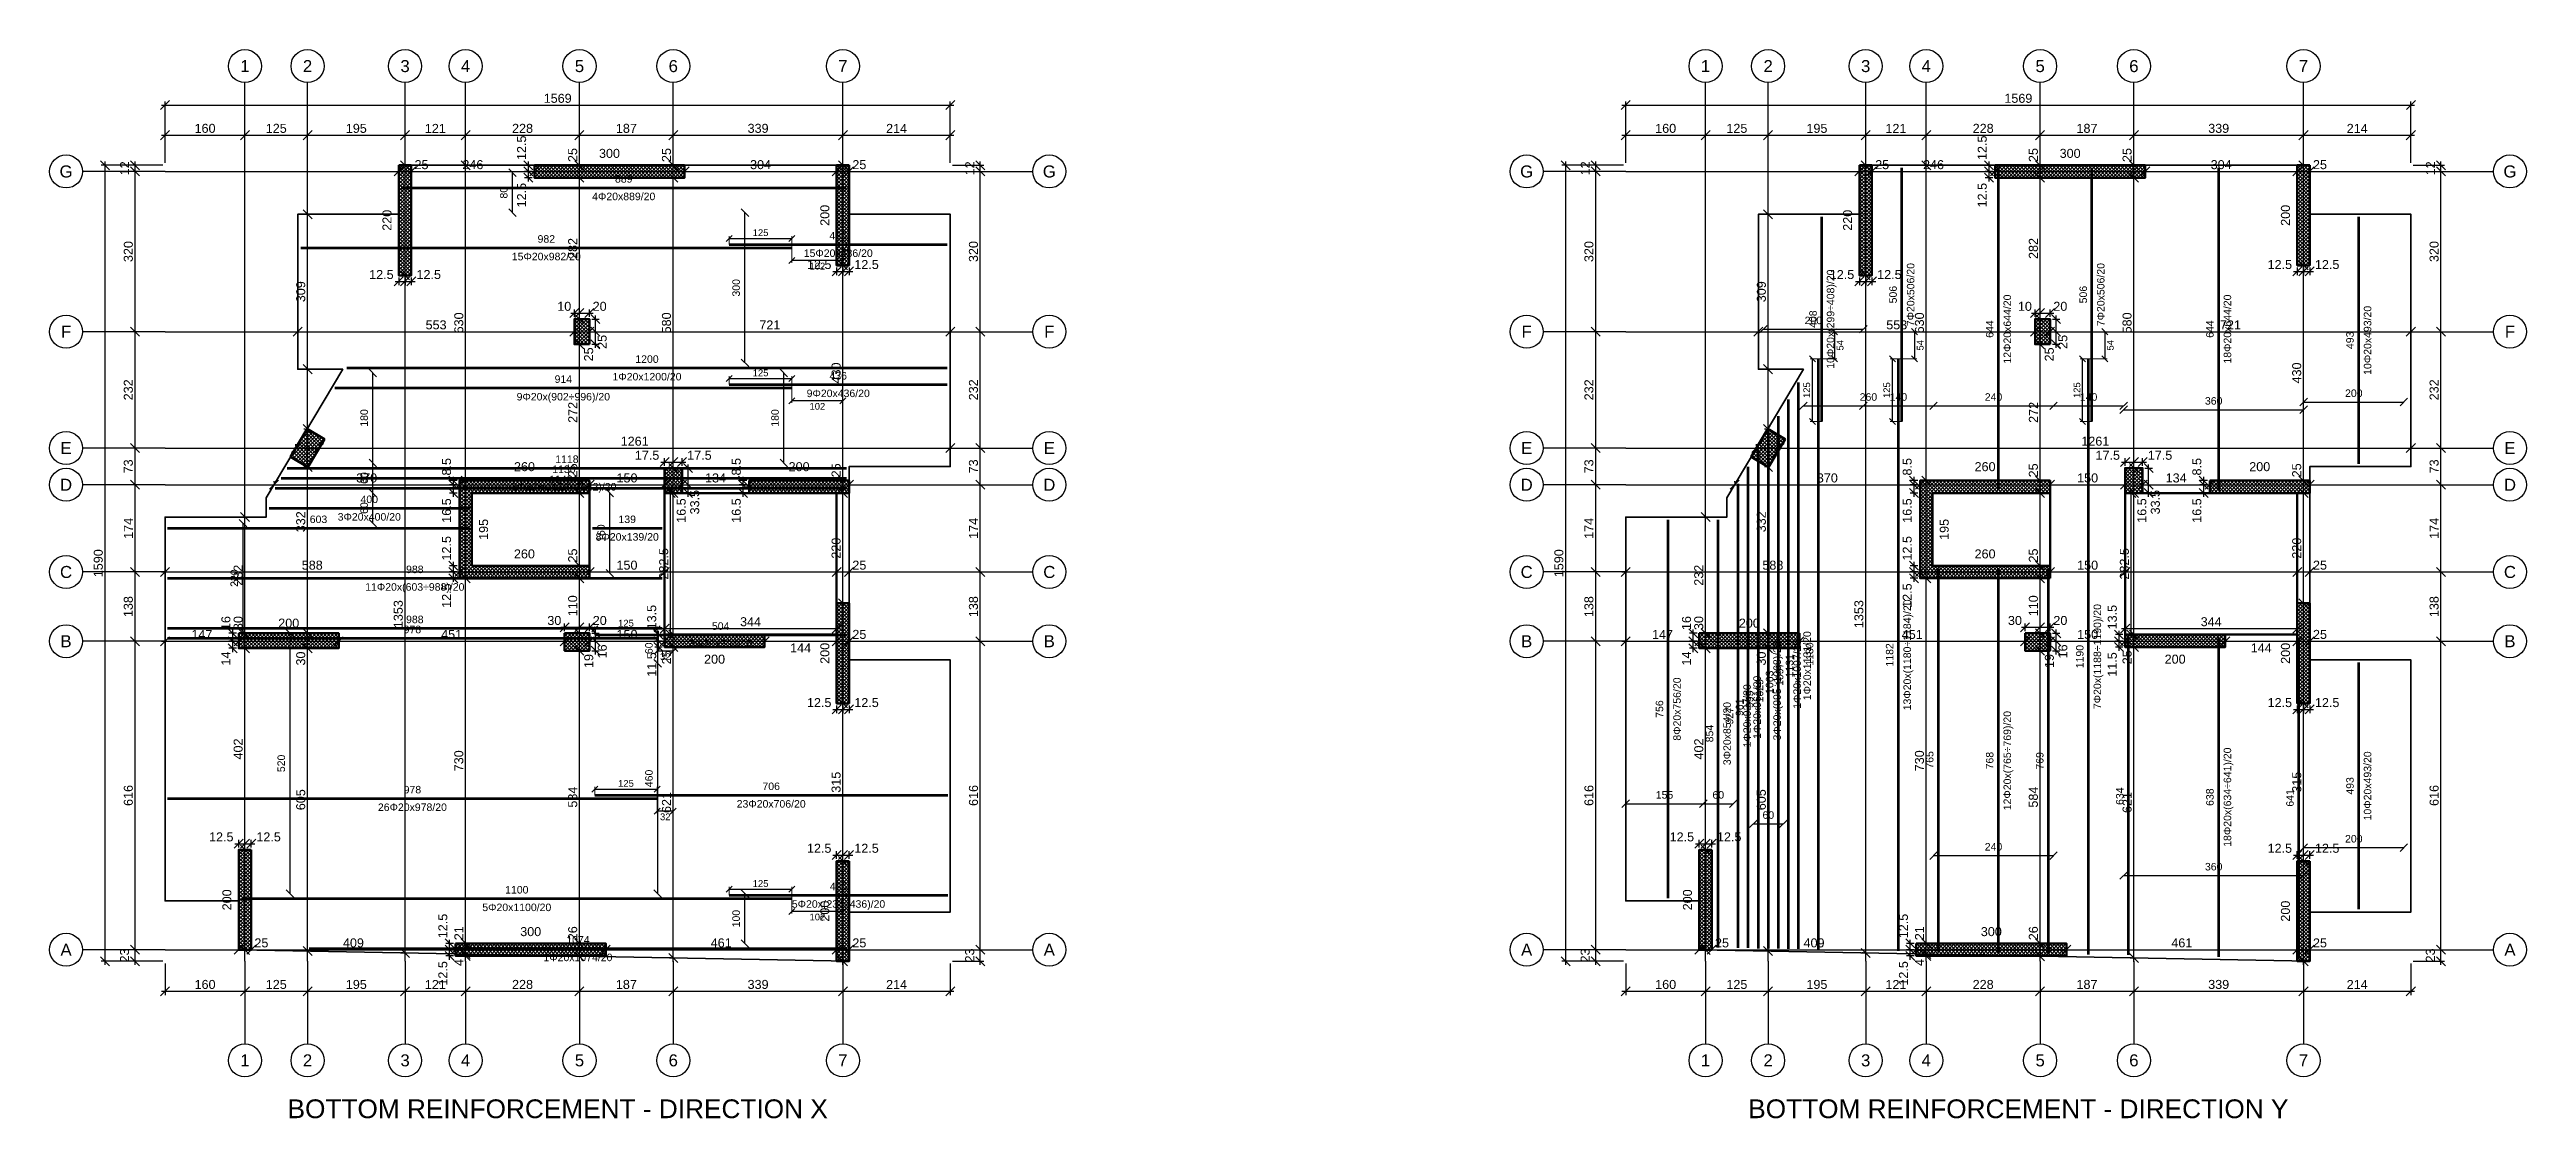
# Model space of a CAD drawing. Header units: millimetres. Extents: x -231 to 4719, y -2977 to 4533.
# Drawn here: x -231 to 4719, y -337 to 1798 of the extents above; entities that cross this region are included whole.
import ezdxf
from ezdxf.enums import TextEntityAlignment as Align

# ---------------------------------------------------------------- set-up
doc = ezdxf.new("R2010")
doc.units = ezdxf.units.MM
for name, color, linetype, lineweight in [('COLUMN', 4, 'Continuous', 50), ('OPENING', 90, 'Continuous', 50), ('SLAB', 3, 'Continuous', 35), ('WALL', 1, 'Continuous', 50)]:
    doc.layers.add(name, color=color, linetype=linetype, lineweight=lineweight)
for name, color, linetype in [('FW_AXIS', 7, 'Continuous'), ('FW_COLUMN_HATCH', 8, 'Continuous'), ('FW_DIM', 7, 'Continuous'), ('FW_WALL_HATCH', 8, 'Continuous'), ('REB_BOT_MESH_X', 5, 'Continuous'), ('REB_BOT_MESH_X_AXDIM', 5, 'Continuous'), ('REB_BOT_MESH_X_LAP', 5, 'Continuous'), ('REB_BOT_MESH_X_RANGE', 5, 'Continuous'), ('REB_BOT_MESH_X_TEXT', 5, 'Continuous'), ('REB_BOT_MESH_Y', 5, 'Continuous'), ('REB_BOT_MESH_Y_AXDIM', 5, 'Continuous'), ('REB_BOT_MESH_Y_LAP', 5, 'Continuous'), ('REB_BOT_MESH_Y_RANGE', 5, 'Continuous'), ('REB_BOT_MESH_Y_TEXT', 5, 'Continuous'), ('REB_NOTES', 7, 'Continuous')]:
    doc.layers.add(name, color=color, linetype=linetype)
doc.styles.add('REBAR_TXT', font='arial.ttf')
doc.styles.get("Standard").update_dxf_attribs({"font": 'arial.ttf'})
doc.dimstyles.new('FW_DIM', dxfattribs={"dimtxt": 18, "dimasz": 9, "dimexe": 7.5, "dimexo": 4.5, "dimgap": 4.5, "dimtad": 1, "dimdec": 0, "dimtxsty": 'Standard', "dimtsz": 9, "dimcen": 2.5, "dimdle": 7.5, "dimclrd": 256, "dimclre": 256, "dimclrt": 7, "dimazin": 3, "dimtfac": 1, "dimtmove": 2, "dimatfit": 3})
doc.dimstyles.new('REBAR LAP', dxfattribs={"dimtxt": 13.5, "dimasz": 2.5, "dimexe": 4.5, "dimexo": 0, "dimgap": 4.5, "dimtad": 1, "dimdec": 0, "dimtxsty": 'Standard', "dimtsz": 6, "dimcen": 2.5, "dimclrd": 6, "dimclre": 6, "dimclrt": 7, "dimazin": 3, "dimtfac": 1, "dimtmove": 2, "dimatfit": 3, "dimlwd": 25, "dimlwe": 18})
doc.dimstyles.new('REBAR M-200', dxfattribs={"dimtxt": 15, "dimasz": 15, "dimexe": 25, "dimexo": 12.5, "dimgap": 10, "dimtad": 1, "dimdec": 0, "dimtxsty": 'Standard', "dimblk": 'NONE', "dimcen": 50, "dimse1": 1, "dimse2": 1, "dimclrd": 6, "dimclre": 6, "dimclrt": 7, "dimazin": 3, "dimtfac": 1, "dimtmove": 2, "dimatfit": 3, "dimldrblk": 'NONE', "dimlwd": 53})
doc.dimstyles.new('REBAR RANGE', dxfattribs={"dimtxt": 15, "dimasz": 2.5, "dimexe": 0, "dimexo": 0, "dimgap": 10, "dimtad": 1, "dimdec": 0, "dimtxsty": 'Standard', "dimtsz": 7.5, "dimcen": 2.5, "dimse1": 1, "dimse2": 1, "dimclrd": 6, "dimclre": 6, "dimclrt": 7, "dimazin": 3, "dimtfac": 1, "dimtmove": 2, "dimatfit": 3, "dimlwd": 25})

msp = doc.modelspace()

# ---------------------------------------------------------------- texts
at = {"layer": 'FW_AXIS', "color": 7, "style": 'REBAR_TXT'}
for s, p in [('1', (159.5, 1765.3)), ('2', (284.6, 1765.3)), ('3', (479.5, 1765.3)), ('4', (600.5, 1765.3)), ('5', (828.1, 1765.3)), ('6', (1015.5, 1765.3)), ('7', (1354.5, 1765.3)), ('1', (3078.5, 1765.3)), ('2', (3203.6, 1765.3)), ('3', (3398.5, 1765.3)), ('4', (3519.6, 1765.3)), ('5', (3747.2, 1765.3)), ('6', (3934.5, 1765.3)), ('7', (4273.5, 1765.3)), ('G', (-198, 1554.8)), ('G', (1767, 1554.8)), ('G', (2721, 1554.8)), ('G', (4686.1, 1554.8)), ('F', (-198, 1234.8)), ('F', (1767, 1234.8)), ('F', (2721, 1234.8)), ('F', (4686.1, 1234.8)), ('E', (-198, 1002.4)), ('E', (1767, 1002.4)), ('E', (2721, 1002.4)), ('E', (4686.1, 1002.4)), ('D', (-198, 929)), ('D', (1767, 929)), ('D', (2721, 929)), ('D', (4686.1, 929)), ('C', (-198, 754.8)), ('C', (1767, 754.8)), ('C', (2721, 754.8)), ('C', (4686.1, 754.8)), ('B', (-198, 616.5)), ('B', (1767, 616.5)), ('B', (2721, 616.5)), ('B', (4686.1, 616.5)), ('A', (-198, 0.3)), ('A', (1767, 0.3)), ('A', (2721, 0.3)), ('A', (4686.1, 0.3)), ('1', (159.5, -220.7)), ('2', (284.6, -220.7)), ('3', (479.5, -220.7)), ('4', (600.5, -220.7)), ('5', (828.1, -220.7)), ('6', (1015.5, -220.7)), ('7', (1354.5, -220.7)), ('1', (3078.5, -220.7)), ('2', (3203.6, -220.7)), ('3', (3398.5, -220.7)), ('4', (3519.6, -220.7)), ('5', (3747.2, -220.7)), ('6', (3934.5, -220.7)), ('7', (4273.5, -220.7))]:
    msp.add_text(s, height=24, dxfattribs=at).set_placement(p, align=Align.MIDDLE_CENTER)
at = {"layer": 'REB_BOT_MESH_X_TEXT', "color": 7, "style": 'REBAR_TXT'}
for s, p in [('4Φ20x889/20', (916.5, 1512.4)), ('15Φ20x982/20', (761.8, 1392.4)), ('15Φ20x436/20', (1345.2, 1399.1)), ('1Φ20x1200/20', (963, 1152.4)), ('9Φ20x(902÷996)/20', (795.8, 1112.4)), ('9Φ20x436/20', (1345.2, 1119.1)), ('3Φ20x(1118÷1142)/20', (797, 932.4)), ('3Φ20x400/20', (408, 872.4)), ('8Φ20x139/20', (923.5, 832.4)), ('11Φ20x(603÷988)/20', (499, 732.4)), ('3Φ20x504/20', (1110.2, 619.1)), ('23Φ20x706/20', (1211.2, 299.1)), ('26Φ20x978/20', (494.2, 292.4)), ('5Φ20x(234÷436)/20', (1345.8, 99.1)), ('5Φ20x1100/20', (702.8, 92.4)), ('1Φ20x1074/20', (825, -7.6))]:
    msp.add_text(s, height=15, dxfattribs=at).set_placement(p, align=Align.TOP_CENTER)
at = {"layer": 'REB_BOT_MESH_Y_TEXT', "color": 7, "style": 'REBAR_TXT'}
for s, p in [('10Φ20x(299÷408)/20', (3320.8, 1259.8)), ('7Φ20x506/20', (3480.8, 1308.8)), ('7Φ20x506/20', (3860.8, 1308.8)), ('12Φ20x644/20', (3674, 1240)), ('18Φ20x644/20', (4114, 1240)), ('10Φ20x493/20', (4394, 1217.5)), ('13Φ20x(1180÷1184)/20', (3474, 589.2)), ('7Φ20x(1188÷1190)/20', (3854, 585.8)), ('3Φ20x(995÷1063)/20', (3214, 517.5)), ('1Φ20x1097/20', (3254, 550.5)), ('1Φ20x1131/20', (3274, 567.5)), ('1Φ20x961/20', (3174, 484.5)), ('8Φ20x756/20', (3014, 481)), ('1Φ20x927/20', (3154, 467.5)), ('3Φ20x854/20', (3114, 432)), ('12Φ20x(765÷769)/20', (3674, 378)), ('18Φ20x(634÷641)/20', (4114, 305)), ('10Φ20x493/20', (4394, 327.5))]:
    msp.add_text(s, height=15, rotation=90, dxfattribs=at).set_placement(p, align=Align.TOP_CENTER)
at = {"layer": 'REB_NOTES', "color": 7, "style": 'REBAR_TXT'}
for s, p in [('BOTTOM REINFORCEMENT - DIRECTION X', (784.5, -298.7)), ('BOTTOM REINFORCEMENT - DIRECTION Y', (3703.6, -298.7))]:
    msp.add_text(s, height=37.5, dxfattribs=at).set_placement(p, align=Align.TOP_CENTER)

# ---------------------------------------------------------------- blocks, each defined once
blk = doc.blocks.new('*D171')
at = {"color": 6, "lineweight": 53}
blk.add_line((5, 302.4), (983.5, 302.4), dxfattribs=at)
at = {"layer": 'Defpoints'}
for p in [(5, 302.4), (5, 302.4), (983.5, 302.4)]:
    blk.add_point(p, dxfattribs=at)
at = {"layer": 'REB_BOT_MESH_X', "color": 7, "insert": (494.2, 319.9), "char_height": 15, "attachment_point": 5}
blk.add_mtext('978', dxfattribs=at)
blk = doc.blocks.new('_NONE')
blk = doc.blocks.new('*D172')
at = {"color": 6, "lineweight": 53}
blk.add_line((858.5, 309.1), (1564, 309.1), dxfattribs=at)
at = {"layer": 'Defpoints'}
for p in [(858.5, 309.1), (858.5, 309.1), (1564, 309.1)]:
    blk.add_point(p, dxfattribs=at)
at = {"layer": 'REB_BOT_MESH_X', "color": 7, "insert": (1211.2, 326.6), "char_height": 15, "attachment_point": 5}
blk.add_mtext('706', dxfattribs=at)
blk = doc.blocks.new('_OBLIQUE')
at = {"color": 0, "linetype": 'BYBLOCK'}
blk.add_line((-0.5, -0.5), (0.5, 0.5), dxfattribs=at)
blk = doc.blocks.new('*D173')
at = {"color": 6, "lineweight": 18}
for p, q in [((858.5, 309.1), (858.5, 325.6)), ((983.5, 302.4), (983.5, 325.6))]:
    blk.add_line(p, q, dxfattribs=at)
at = {"color": 6, "lineweight": 25}
blk.add_line((858.5, 321.1), (983.5, 321.1), dxfattribs=at)
at = {"layer": 'Defpoints'}
for p in [(858.5, 321.1), (858.5, 309.1), (983.5, 302.4)]:
    blk.add_point(p, dxfattribs=at)
at = {"layer": 'REB_BOT_MESH_X_LAP', "color": 6, "xscale": 12, "yscale": 12}
for p in [(858.5, 321.1), (983.5, 321.1)]:
    blk.add_blockref('_OBLIQUE', p, dxfattribs=at)
at = {"layer": 'REB_BOT_MESH_X_LAP', "color": 7, "insert": (921, 332.4), "char_height": 13.5, "attachment_point": 5}
blk.add_mtext('125', dxfattribs=at)
blk = doc.blocks.new('*D174')
at = {"color": 6, "lineweight": 18}
for p, q in [((983.5, 302.4), (983.5, 272.4)), ((1015.5, 302.4), (1015.5, 272.4))]:
    blk.add_line(p, q, dxfattribs=at)
at = {"color": 6, "lineweight": 25}
blk.add_line((1015.5, 276.9), (983.5, 276.9), dxfattribs=at)
at = {"layer": 'Defpoints'}
for p in [(983.5, 302.4), (1015.5, 302.4), (1015.5, 276.9)]:
    blk.add_point(p, dxfattribs=at)
at = {"layer": 'REB_BOT_MESH_X_AXDIM', "color": 6, "xscale": 12, "yscale": 12}
for p in [(983.5, 276.9), (1015.5, 276.9)]:
    blk.add_blockref('_OBLIQUE', p, dxfattribs=at)
at = {"layer": 'REB_BOT_MESH_X_AXDIM', "color": 7, "insert": (999.5, 265.6), "char_height": 13.5, "attachment_point": 5}
blk.add_mtext('32', dxfattribs=at)
blk = doc.blocks.new('*D175')
at = {"color": 6, "lineweight": 53}
blk.add_line((271, 1402.4), (1252.5, 1402.4), dxfattribs=at)
at = {"layer": 'Defpoints'}
for p in [(271, 1402.4), (271, 1402.4), (1252.5, 1402.4)]:
    blk.add_point(p, dxfattribs=at)
at = {"layer": 'REB_BOT_MESH_X', "color": 7, "insert": (761.8, 1419.9), "char_height": 15, "attachment_point": 5}
blk.add_mtext('982', dxfattribs=at)
blk = doc.blocks.new('*D176')
at = {"color": 6, "lineweight": 53}
blk.add_line((1127.5, 1409.1), (1563, 1409.1), dxfattribs=at)
at = {"layer": 'Defpoints'}
for p in [(1127.5, 1409.1), (1127.5, 1409.1), (1563, 1409.1)]:
    blk.add_point(p, dxfattribs=at)
at = {"layer": 'REB_BOT_MESH_X', "color": 7, "insert": (1345.2, 1426.6), "char_height": 15, "attachment_point": 5}
blk.add_mtext('436', dxfattribs=at)
blk = doc.blocks.new('*D177')
at = {"color": 6, "lineweight": 18}
for p, q in [((1127.5, 1409.1), (1127.5, 1425.6)), ((1252.5, 1402.4), (1252.5, 1425.6))]:
    blk.add_line(p, q, dxfattribs=at)
at = {"color": 6, "lineweight": 25}
blk.add_line((1127.5, 1421.1), (1252.5, 1421.1), dxfattribs=at)
at = {"layer": 'Defpoints'}
for p in [(1127.5, 1421.1), (1127.5, 1409.1), (1252.5, 1402.4)]:
    blk.add_point(p, dxfattribs=at)
at = {"layer": 'REB_BOT_MESH_X_LAP', "color": 6, "xscale": 12, "yscale": 12}
for p in [(1127.5, 1421.1), (1252.5, 1421.1)]:
    blk.add_blockref('_OBLIQUE', p, dxfattribs=at)
at = {"layer": 'REB_BOT_MESH_X_LAP', "color": 7, "insert": (1190, 1432.4), "char_height": 13.5, "attachment_point": 5}
blk.add_mtext('125', dxfattribs=at)
blk = doc.blocks.new('*D178')
at = {"color": 6, "lineweight": 18}
for p, q in [((1252.5, 1402.4), (1252.5, 1372.4)), ((1354.5, 1402.4), (1354.5, 1372.4))]:
    blk.add_line(p, q, dxfattribs=at)
at = {"color": 6, "lineweight": 25}
blk.add_line((1354.5, 1376.9), (1252.5, 1376.9), dxfattribs=at)
at = {"layer": 'Defpoints'}
for p in [(1252.5, 1402.4), (1354.5, 1402.4), (1354.5, 1376.9)]:
    blk.add_point(p, dxfattribs=at)
at = {"layer": 'REB_BOT_MESH_X_AXDIM', "color": 6, "xscale": 12, "yscale": 12}
for p in [(1252.5, 1376.9), (1354.5, 1376.9)]:
    blk.add_blockref('_OBLIQUE', p, dxfattribs=at)
at = {"layer": 'REB_BOT_MESH_X_AXDIM', "color": 7, "insert": (1303.5, 1365.6), "char_height": 13.5, "attachment_point": 5}
blk.add_mtext('102', dxfattribs=at)
blk = doc.blocks.new('*D179')
at = {"color": 6, "lineweight": 53}
blk.add_line((339, 1122.4), (1252.5, 1122.4), dxfattribs=at)
at = {"layer": 'Defpoints'}
for p in [(339, 1122.4), (339, 1122.4), (1252.5, 1122.4)]:
    blk.add_point(p, dxfattribs=at)
at = {"layer": 'REB_BOT_MESH_X', "color": 7, "insert": (795.8, 1139.9), "char_height": 15, "attachment_point": 5}
blk.add_mtext('914', dxfattribs=at)
blk = doc.blocks.new('*D180')
at = {"color": 6, "lineweight": 53}
blk.add_line((1127.5, 1129.1), (1563, 1129.1), dxfattribs=at)
at = {"layer": 'Defpoints'}
for p in [(1127.5, 1129.1), (1127.5, 1129.1), (1563, 1129.1)]:
    blk.add_point(p, dxfattribs=at)
at = {"layer": 'REB_BOT_MESH_X', "color": 7, "insert": (1345.2, 1146.6), "char_height": 15, "attachment_point": 5}
blk.add_mtext('436', dxfattribs=at)
blk = doc.blocks.new('*D181')
at = {"color": 6, "lineweight": 18}
for p, q in [((1127.5, 1129.1), (1127.5, 1145.6)), ((1252.5, 1122.4), (1252.5, 1145.6))]:
    blk.add_line(p, q, dxfattribs=at)
at = {"color": 6, "lineweight": 25}
blk.add_line((1127.5, 1141.1), (1252.5, 1141.1), dxfattribs=at)
at = {"layer": 'Defpoints'}
for p in [(1127.5, 1141.1), (1127.5, 1129.1), (1252.5, 1122.4)]:
    blk.add_point(p, dxfattribs=at)
at = {"layer": 'REB_BOT_MESH_X_LAP', "color": 6, "xscale": 12, "yscale": 12}
for p in [(1127.5, 1141.1), (1252.5, 1141.1)]:
    blk.add_blockref('_OBLIQUE', p, dxfattribs=at)
at = {"layer": 'REB_BOT_MESH_X_LAP', "color": 7, "insert": (1190, 1152.4), "char_height": 13.5, "attachment_point": 5}
blk.add_mtext('125', dxfattribs=at)
blk = doc.blocks.new('*D182')
at = {"color": 6, "lineweight": 18}
for p, q in [((1252.5, 1122.4), (1252.5, 1092.4)), ((1354.5, 1122.4), (1354.5, 1092.4))]:
    blk.add_line(p, q, dxfattribs=at)
at = {"color": 6, "lineweight": 25}
blk.add_line((1354.5, 1096.9), (1252.5, 1096.9), dxfattribs=at)
at = {"layer": 'Defpoints'}
for p in [(1252.5, 1122.4), (1354.5, 1122.4), (1354.5, 1096.9)]:
    blk.add_point(p, dxfattribs=at)
at = {"layer": 'REB_BOT_MESH_X_AXDIM', "color": 6, "xscale": 12, "yscale": 12}
for p in [(1252.5, 1096.9), (1354.5, 1096.9)]:
    blk.add_blockref('_OBLIQUE', p, dxfattribs=at)
at = {"layer": 'REB_BOT_MESH_X_AXDIM', "color": 7, "insert": (1303.5, 1085.6), "char_height": 13.5, "attachment_point": 5}
blk.add_mtext('102', dxfattribs=at)
blk = doc.blocks.new('*D183')
at = {"color": 6, "lineweight": 53}
blk.add_line((153, 102.4), (1252.5, 102.4), dxfattribs=at)
at = {"layer": 'Defpoints'}
for p in [(153, 102.4), (153, 102.4), (1252.5, 102.4)]:
    blk.add_point(p, dxfattribs=at)
at = {"layer": 'REB_BOT_MESH_X', "color": 7, "insert": (702.8, 119.9), "char_height": 15, "attachment_point": 5}
blk.add_mtext('1100', dxfattribs=at)
blk = doc.blocks.new('*D184')
at = {"color": 6, "lineweight": 53}
blk.add_line((1127.5, 109.1), (1564, 109.1), dxfattribs=at)
at = {"layer": 'Defpoints'}
for p in [(1127.5, 109.1), (1127.5, 109.1), (1564, 109.1)]:
    blk.add_point(p, dxfattribs=at)
at = {"layer": 'REB_BOT_MESH_X', "color": 7, "insert": (1345.8, 126.6), "char_height": 15, "attachment_point": 5}
blk.add_mtext('436', dxfattribs=at)
blk = doc.blocks.new('*D185')
at = {"color": 6, "lineweight": 18}
for p, q in [((1127.5, 109.1), (1127.5, 125.6)), ((1252.5, 102.4), (1252.5, 125.6))]:
    blk.add_line(p, q, dxfattribs=at)
at = {"color": 6, "lineweight": 25}
blk.add_line((1127.5, 121.1), (1252.5, 121.1), dxfattribs=at)
at = {"layer": 'Defpoints'}
for p in [(1127.5, 121.1), (1127.5, 109.1), (1252.5, 102.4)]:
    blk.add_point(p, dxfattribs=at)
at = {"layer": 'REB_BOT_MESH_X_LAP', "color": 6, "xscale": 12, "yscale": 12}
for p in [(1127.5, 121.1), (1252.5, 121.1)]:
    blk.add_blockref('_OBLIQUE', p, dxfattribs=at)
at = {"layer": 'REB_BOT_MESH_X_LAP', "color": 7, "insert": (1190, 132.4), "char_height": 13.5, "attachment_point": 5}
blk.add_mtext('125', dxfattribs=at)
blk = doc.blocks.new('*D186')
at = {"color": 6, "lineweight": 18}
for p, q in [((1252.5, 102.4), (1252.5, 72.4)), ((1354.5, 102.4), (1354.5, 72.4))]:
    blk.add_line(p, q, dxfattribs=at)
at = {"color": 6, "lineweight": 25}
blk.add_line((1354.5, 76.9), (1252.5, 76.9), dxfattribs=at)
at = {"layer": 'Defpoints'}
for p in [(1252.5, 102.4), (1354.5, 102.4), (1354.5, 76.9)]:
    blk.add_point(p, dxfattribs=at)
at = {"layer": 'REB_BOT_MESH_X_AXDIM', "color": 6, "xscale": 12, "yscale": 12}
for p in [(1252.5, 76.9), (1354.5, 76.9)]:
    blk.add_blockref('_OBLIQUE', p, dxfattribs=at)
at = {"layer": 'REB_BOT_MESH_X_AXDIM', "color": 7, "insert": (1303.5, 65.6), "char_height": 13.5, "attachment_point": 5}
blk.add_mtext('102', dxfattribs=at)
blk = doc.blocks.new('*D187')
at = {"color": 6, "lineweight": 53}
blk.add_line((5, 622.4), (983.5, 622.4), dxfattribs=at)
at = {"layer": 'Defpoints'}
for p in [(5, 622.4), (5, 622.4), (983.5, 622.4)]:
    blk.add_point(p, dxfattribs=at)
at = {"layer": 'REB_BOT_MESH_X', "color": 7, "insert": (494.2, 639.9), "char_height": 15, "attachment_point": 5}
blk.add_mtext('978', dxfattribs=at)
blk = doc.blocks.new('*D188')
at = {"color": 6, "lineweight": 53}
blk.add_line((858.5, 629.1), (1362, 629.1), dxfattribs=at)
at = {"layer": 'Defpoints'}
for p in [(858.5, 629.1), (858.5, 629.1), (1362, 629.1)]:
    blk.add_point(p, dxfattribs=at)
at = {"layer": 'REB_BOT_MESH_X', "color": 7, "insert": (1110.2, 646.6), "char_height": 15, "attachment_point": 5}
blk.add_mtext('504', dxfattribs=at)
blk = doc.blocks.new('*D189')
at = {"color": 6, "lineweight": 18}
for p, q in [((858.5, 629.1), (858.5, 645.6)), ((983.5, 622.4), (983.5, 645.6))]:
    blk.add_line(p, q, dxfattribs=at)
at = {"color": 6, "lineweight": 25}
blk.add_line((858.5, 641.1), (983.5, 641.1), dxfattribs=at)
at = {"layer": 'Defpoints'}
for p in [(858.5, 641.1), (858.5, 629.1), (983.5, 622.4)]:
    blk.add_point(p, dxfattribs=at)
at = {"layer": 'REB_BOT_MESH_X_LAP', "color": 6, "xscale": 12, "yscale": 12}
for p in [(858.5, 641.1), (983.5, 641.1)]:
    blk.add_blockref('_OBLIQUE', p, dxfattribs=at)
at = {"layer": 'REB_BOT_MESH_X_LAP', "color": 7, "insert": (921, 652.4), "char_height": 13.5, "attachment_point": 5}
blk.add_mtext('125', dxfattribs=at)
blk = doc.blocks.new('*D190')
at = {"color": 6, "lineweight": 18}
for p, q in [((983.5, 622.4), (983.5, 592.4)), ((1015.5, 622.4), (1015.5, 592.4))]:
    blk.add_line(p, q, dxfattribs=at)
at = {"color": 6, "lineweight": 25}
blk.add_line((1015.5, 596.9), (983.5, 596.9), dxfattribs=at)
at = {"layer": 'Defpoints'}
for p in [(983.5, 622.4), (1015.5, 622.4), (1015.5, 596.9)]:
    blk.add_point(p, dxfattribs=at)
at = {"layer": 'REB_BOT_MESH_X_AXDIM', "color": 6, "xscale": 12, "yscale": 12}
for p in [(983.5, 596.9), (1015.5, 596.9)]:
    blk.add_blockref('_OBLIQUE', p, dxfattribs=at)
at = {"layer": 'REB_BOT_MESH_X_AXDIM', "color": 7, "insert": (999.5, 585.6), "char_height": 13.5, "attachment_point": 5}
blk.add_mtext('32', dxfattribs=at)
blk = doc.blocks.new('*D191')
at = {"color": 6, "lineweight": 25}
blk.add_line((249.6, 112.4), (249.6, 632.4), dxfattribs=at)
at = {"layer": 'Defpoints'}
for p in [(249.6, 632.4), (249.6, 112.4), (249.6, 112.4)]:
    blk.add_point(p, dxfattribs=at)
at = {"layer": 'REB_BOT_MESH_X_RANGE', "color": 6, "xscale": 15, "yscale": 15, "rotation": 90}
for p in [(249.6, 632.4), (249.6, 112.4)]:
    blk.add_blockref('_OBLIQUE', p, dxfattribs=at)
at = {"layer": 'REB_BOT_MESH_X_RANGE', "color": 7, "insert": (232.1, 372.4), "char_height": 15, "attachment_point": 5, "rotation": 90}
blk.add_mtext('520', dxfattribs=at)
blk = doc.blocks.new('*D192')
at = {"color": 6, "lineweight": 25}
blk.add_line((984.4, 112.4), (984.4, 572.4), dxfattribs=at)
at = {"layer": 'Defpoints'}
for p in [(984.4, 572.4), (984.4, 112.4), (984.4, 112.4)]:
    blk.add_point(p, dxfattribs=at)
at = {"layer": 'REB_BOT_MESH_X_RANGE', "color": 6, "xscale": 15, "yscale": 15, "rotation": 90}
for p in [(984.4, 572.4), (984.4, 112.4)]:
    blk.add_blockref('_OBLIQUE', p, dxfattribs=at)
at = {"layer": 'REB_BOT_MESH_X_RANGE', "color": 7, "insert": (966.9, 342.4), "char_height": 15, "attachment_point": 5, "rotation": 90}
blk.add_mtext('460', dxfattribs=at)
blk = doc.blocks.new('*D193')
at = {"color": 6, "lineweight": 25}
blk.add_line((1158.8, 1172.4), (1158.8, 1472.4), dxfattribs=at)
at = {"layer": 'Defpoints'}
for p in [(1158.8, 1472.4), (1158.8, 1172.4), (1158.8, 1172.4)]:
    blk.add_point(p, dxfattribs=at)
at = {"layer": 'REB_BOT_MESH_X_RANGE', "color": 6, "xscale": 15, "yscale": 15, "rotation": 90}
for p in [(1158.8, 1472.4), (1158.8, 1172.4)]:
    blk.add_blockref('_OBLIQUE', p, dxfattribs=at)
at = {"layer": 'REB_BOT_MESH_X_RANGE', "color": 7, "insert": (1141.2, 1322.4), "char_height": 15, "attachment_point": 5, "rotation": 90}
blk.add_mtext('300', dxfattribs=at)
blk = doc.blocks.new('*D194')
at = {"color": 6, "lineweight": 25}
blk.add_line((1158.8, 1172.4), (1158.8, 1472.4), dxfattribs=at)
at = {"layer": 'Defpoints'}
for p in [(1158.8, 1472.4), (1158.8, 1172.4), (1158.8, 1172.4)]:
    blk.add_point(p, dxfattribs=at)
at = {"layer": 'REB_BOT_MESH_X_RANGE', "color": 6, "xscale": 15, "yscale": 15, "rotation": 90}
for p in [(1158.8, 1472.4), (1158.8, 1172.4)]:
    blk.add_blockref('_OBLIQUE', p, dxfattribs=at)
at = {"layer": 'REB_BOT_MESH_X_RANGE', "color": 7, "insert": (1141.2, 1322.4), "char_height": 15, "attachment_point": 5, "rotation": 90}
blk.add_mtext('300', dxfattribs=at)
blk = doc.blocks.new('*D195')
at = {"color": 6, "lineweight": 25}
blk.add_line((155.8, 632.4), (155.8, 852.4), dxfattribs=at)
at = {"layer": 'Defpoints'}
for p in [(155.8, 852.4), (155.8, 632.4), (155.8, 632.4)]:
    blk.add_point(p, dxfattribs=at)
at = {"layer": 'REB_BOT_MESH_X_RANGE', "color": 6, "xscale": 15, "yscale": 15, "rotation": 90}
for p in [(155.8, 852.4), (155.8, 632.4)]:
    blk.add_blockref('_OBLIQUE', p, dxfattribs=at)
at = {"layer": 'REB_BOT_MESH_X_RANGE', "color": 7, "insert": (138.2, 742.4), "char_height": 15, "attachment_point": 5, "rotation": 90}
blk.add_mtext('220', dxfattribs=at)
blk = doc.blocks.new('*D196')
at = {"color": 6, "lineweight": 53}
blk.add_line((5, 742.4), (993, 742.4), dxfattribs=at)
at = {"layer": 'Defpoints'}
for p in [(5, 742.4), (5, 742.4), (993, 742.4)]:
    blk.add_point(p, dxfattribs=at)
at = {"layer": 'REB_BOT_MESH_X', "color": 7, "insert": (499, 759.9), "char_height": 15, "attachment_point": 5}
blk.add_mtext('988', dxfattribs=at)
blk = doc.blocks.new('*D197')
at = {"color": 6, "lineweight": 53}
blk.add_line((5, 642.4), (993, 642.4), dxfattribs=at)
at = {"layer": 'Defpoints'}
for p in [(5, 642.4), (5, 642.4), (993, 642.4)]:
    blk.add_point(p, dxfattribs=at)
at = {"layer": 'REB_BOT_MESH_X', "color": 7, "insert": (499, 659.9), "char_height": 15, "attachment_point": 5}
blk.add_mtext('988', dxfattribs=at)
blk = doc.blocks.new('*D198')
at = {"color": 6, "lineweight": 53}
blk.add_line((5, 842.4), (608, 842.4), dxfattribs=at)
at = {"layer": 'Defpoints'}
for p in [(5, 842.4), (5, 842.4), (608, 842.4)]:
    blk.add_point(p, dxfattribs=at)
at = {"layer": 'REB_BOT_MESH_X', "color": 7, "insert": (306.5, 859.9), "char_height": 15, "attachment_point": 5}
blk.add_mtext('603', dxfattribs=at)
blk = doc.blocks.new('*D199')
at = {"color": 6, "lineweight": 25}
blk.add_line((1236.4, 972.4), (1236.4, 1152.4), dxfattribs=at)
at = {"layer": 'Defpoints'}
for p in [(1236.4, 1152.4), (1236.4, 972.4), (1236.4, 972.4)]:
    blk.add_point(p, dxfattribs=at)
at = {"layer": 'REB_BOT_MESH_X_RANGE', "color": 6, "xscale": 15, "yscale": 15, "rotation": 90}
for p in [(1236.4, 1152.4), (1236.4, 972.4)]:
    blk.add_blockref('_OBLIQUE', p, dxfattribs=at)
at = {"layer": 'REB_BOT_MESH_X_RANGE', "color": 7, "insert": (1218.9, 1062.4), "char_height": 15, "attachment_point": 5, "rotation": 90}
blk.add_mtext('180', dxfattribs=at)
blk = doc.blocks.new('*D200')
at = {"color": 6, "lineweight": 25}
blk.add_line((415.2, 972.4), (415.2, 1152.4), dxfattribs=at)
at = {"layer": 'Defpoints'}
for p in [(415.2, 1152.4), (415.2, 972.4), (415.2, 972.4)]:
    blk.add_point(p, dxfattribs=at)
at = {"layer": 'REB_BOT_MESH_X_RANGE', "color": 6, "xscale": 15, "yscale": 15, "rotation": 90}
for p in [(415.2, 1152.4), (415.2, 972.4)]:
    blk.add_blockref('_OBLIQUE', p, dxfattribs=at)
at = {"layer": 'REB_BOT_MESH_X_RANGE', "color": 7, "insert": (397.8, 1062.4), "char_height": 15, "attachment_point": 5, "rotation": 90}
blk.add_mtext('180', dxfattribs=at)
blk = doc.blocks.new('*D201')
at = {"color": 6, "lineweight": 25}
blk.add_line((888.8, 752.4), (888.8, 912.4), dxfattribs=at)
at = {"layer": 'Defpoints'}
for p in [(888.8, 912.4), (888.8, 752.4), (888.8, 752.4)]:
    blk.add_point(p, dxfattribs=at)
at = {"layer": 'REB_BOT_MESH_X_RANGE', "color": 6, "xscale": 15, "yscale": 15, "rotation": 90}
for p in [(888.8, 912.4), (888.8, 752.4)]:
    blk.add_blockref('_OBLIQUE', p, dxfattribs=at)
at = {"layer": 'REB_BOT_MESH_X_RANGE', "color": 7, "insert": (871.2, 832.4), "char_height": 15, "attachment_point": 5, "rotation": 90}
blk.add_mtext('160', dxfattribs=at)
blk = doc.blocks.new('*D202')
at = {"color": 6, "lineweight": 53}
blk.add_line((854, 842.4), (993, 842.4), dxfattribs=at)
at = {"layer": 'Defpoints'}
for p in [(854, 842.4), (854, 842.4), (993, 842.4)]:
    blk.add_point(p, dxfattribs=at)
at = {"layer": 'REB_BOT_MESH_X', "color": 7, "insert": (923.5, 859.9), "char_height": 15, "attachment_point": 5}
blk.add_mtext('139', dxfattribs=at)
blk = doc.blocks.new('*D203')
at = {"color": 6, "lineweight": 25}
blk.add_line((1158.8, 12.4), (1158.8, 112.4), dxfattribs=at)
at = {"layer": 'Defpoints'}
for p in [(1158.8, 112.4), (1158.8, 12.4), (1158.8, 12.4)]:
    blk.add_point(p, dxfattribs=at)
at = {"layer": 'REB_BOT_MESH_X_RANGE', "color": 6, "xscale": 15, "yscale": 15, "rotation": 90}
for p in [(1158.8, 112.4), (1158.8, 12.4)]:
    blk.add_blockref('_OBLIQUE', p, dxfattribs=at)
at = {"layer": 'REB_BOT_MESH_X_RANGE', "color": 7, "insert": (1141.2, 62.4), "char_height": 15, "attachment_point": 5, "rotation": 90}
blk.add_mtext('100', dxfattribs=at)
blk = doc.blocks.new('*D204')
at = {"color": 6, "lineweight": 25}
blk.add_line((1158.8, 12.4), (1158.8, 112.4), dxfattribs=at)
at = {"layer": 'Defpoints'}
for p in [(1158.8, 112.4), (1158.8, 12.4), (1158.8, 12.4)]:
    blk.add_point(p, dxfattribs=at)
at = {"layer": 'REB_BOT_MESH_X_RANGE', "color": 6, "xscale": 15, "yscale": 15, "rotation": 90}
for p in [(1158.8, 112.4), (1158.8, 12.4)]:
    blk.add_blockref('_OBLIQUE', p, dxfattribs=at)
at = {"layer": 'REB_BOT_MESH_X_RANGE', "color": 7, "insert": (1141.2, 62.4), "char_height": 15, "attachment_point": 5, "rotation": 90}
blk.add_mtext('100', dxfattribs=at)
blk = doc.blocks.new('*D205')
at = {"color": 6, "lineweight": 25}
blk.add_line((694.2, 1472.4), (694.2, 1552.4), dxfattribs=at)
at = {"layer": 'Defpoints'}
for p in [(694.2, 1552.4), (694.2, 1472.4), (694.2, 1472.4)]:
    blk.add_point(p, dxfattribs=at)
at = {"layer": 'REB_BOT_MESH_X_RANGE', "color": 6, "xscale": 15, "yscale": 15, "rotation": 90}
for p in [(694.2, 1552.4), (694.2, 1472.4)]:
    blk.add_blockref('_OBLIQUE', p, dxfattribs=at)
at = {"layer": 'REB_BOT_MESH_X_RANGE', "color": 7, "insert": (676.8, 1512.4), "char_height": 15, "attachment_point": 5, "rotation": 90}
blk.add_mtext('80', dxfattribs=at)
blk = doc.blocks.new('*D206')
at = {"color": 6, "lineweight": 53}
blk.add_line((472, 1522.4), (1361, 1522.4), dxfattribs=at)
at = {"layer": 'Defpoints'}
for p in [(472, 1522.4), (472, 1522.4), (1361, 1522.4)]:
    blk.add_point(p, dxfattribs=at)
at = {"layer": 'REB_BOT_MESH_X', "color": 7, "insert": (916.5, 1539.9), "char_height": 15, "attachment_point": 5}
blk.add_mtext('889', dxfattribs=at)
blk = doc.blocks.new('*D207')
at = {"color": 6, "lineweight": 25}
blk.add_line((415.2, 852.4), (415.2, 912.4), dxfattribs=at)
at = {"layer": 'Defpoints'}
for p in [(415.2, 912.4), (415.2, 852.4), (415.2, 852.4)]:
    blk.add_point(p, dxfattribs=at)
at = {"layer": 'REB_BOT_MESH_X_RANGE', "color": 6, "xscale": 15, "yscale": 15, "rotation": 90}
for p in [(415.2, 912.4), (415.2, 852.4)]:
    blk.add_blockref('_OBLIQUE', p, dxfattribs=at)
at = {"layer": 'REB_BOT_MESH_X_RANGE', "color": 7, "insert": (397.8, 882.4), "char_height": 15, "attachment_point": 5, "rotation": 90}
blk.add_mtext('60', dxfattribs=at)
blk = doc.blocks.new('*D208')
at = {"color": 6, "lineweight": 53}
blk.add_line((208, 882.4), (608, 882.4), dxfattribs=at)
at = {"layer": 'Defpoints'}
for p in [(208, 882.4), (208, 882.4), (608, 882.4)]:
    blk.add_point(p, dxfattribs=at)
at = {"layer": 'REB_BOT_MESH_X', "color": 7, "insert": (408, 899.9), "char_height": 15, "attachment_point": 5}
blk.add_mtext('400', dxfattribs=at)
blk = doc.blocks.new('*D209')
at = {"color": 6, "lineweight": 25}
blk.add_line((984.4, 572.4), (984.4, 632.4), dxfattribs=at)
at = {"layer": 'Defpoints'}
for p in [(984.4, 632.4), (984.4, 572.4), (984.4, 572.4)]:
    blk.add_point(p, dxfattribs=at)
at = {"layer": 'REB_BOT_MESH_X_RANGE', "color": 6, "xscale": 15, "yscale": 15, "rotation": 90}
for p in [(984.4, 632.4), (984.4, 572.4)]:
    blk.add_blockref('_OBLIQUE', p, dxfattribs=at)
at = {"layer": 'REB_BOT_MESH_X_RANGE', "color": 7, "insert": (966.9, 602.4), "char_height": 15, "attachment_point": 5, "rotation": 90}
blk.add_mtext('60', dxfattribs=at)
blk = doc.blocks.new('*D210')
at = {"color": 6, "lineweight": 25}
blk.add_line((415.2, 912.4), (415.2, 972.4), dxfattribs=at)
at = {"layer": 'Defpoints'}
for p in [(415.2, 972.4), (415.2, 912.4), (415.2, 912.4)]:
    blk.add_point(p, dxfattribs=at)
at = {"layer": 'REB_BOT_MESH_X_RANGE', "color": 6, "xscale": 15, "yscale": 15, "rotation": 90}
for p in [(415.2, 972.4), (415.2, 912.4)]:
    blk.add_blockref('_OBLIQUE', p, dxfattribs=at)
at = {"layer": 'REB_BOT_MESH_X_RANGE', "color": 7, "insert": (397.8, 942.4), "char_height": 15, "attachment_point": 5, "rotation": 90}
blk.add_mtext('60', dxfattribs=at)
blk = doc.blocks.new('*D211')
at = {"color": 6, "lineweight": 53}
blk.add_line((232, 942.4), (1362, 942.4), dxfattribs=at)
at = {"layer": 'Defpoints'}
for p in [(232, 942.4), (232, 942.4), (1362, 942.4)]:
    blk.add_point(p, dxfattribs=at)
at = {"layer": 'REB_BOT_MESH_X', "color": 7, "insert": (797, 959.9), "char_height": 15, "attachment_point": 5}
blk.add_mtext('1130', dxfattribs=at)
blk = doc.blocks.new('*D212')
at = {"color": 6, "lineweight": 53}
blk.add_line((220, 922.4), (1362, 922.4), dxfattribs=at)
at = {"layer": 'Defpoints'}
for p in [(220, 922.4), (220, 922.4), (1362, 922.4)]:
    blk.add_point(p, dxfattribs=at)
at = {"layer": 'REB_BOT_MESH_X', "color": 7, "insert": (791, 939.9), "char_height": 15, "attachment_point": 5}
blk.add_mtext('1142', dxfattribs=at)
blk = doc.blocks.new('*D213')
at = {"color": 6, "lineweight": 53}
blk.add_line((244, 962.4), (1362, 962.4), dxfattribs=at)
at = {"layer": 'Defpoints'}
for p in [(244, 962.4), (244, 962.4), (1362, 962.4)]:
    blk.add_point(p, dxfattribs=at)
at = {"layer": 'REB_BOT_MESH_X', "color": 7, "insert": (803, 979.9), "char_height": 15, "attachment_point": 5}
blk.add_mtext('1118', dxfattribs=at)
blk = doc.blocks.new('*D214')
at = {"color": 6, "lineweight": 53}
blk.add_line((288, 2.4), (1362, 2.4), dxfattribs=at)
at = {"layer": 'Defpoints'}
for p in [(288, 2.4), (288, 2.4), (1362, 2.4)]:
    blk.add_point(p, dxfattribs=at)
at = {"layer": 'REB_BOT_MESH_X', "color": 7, "insert": (825, 19.9), "char_height": 15, "attachment_point": 5}
blk.add_mtext('1074', dxfattribs=at)
blk = doc.blocks.new('*D215')
at = {"color": 6, "lineweight": 53}
blk.add_line((363, 1162.4), (1563, 1162.4), dxfattribs=at)
at = {"layer": 'Defpoints'}
for p in [(363, 1162.4), (363, 1162.4), (1563, 1162.4)]:
    blk.add_point(p, dxfattribs=at)
at = {"layer": 'REB_BOT_MESH_X', "color": 7, "insert": (963, 1179.9), "char_height": 15, "attachment_point": 5}
blk.add_mtext('1200', dxfattribs=at)
blk = doc.blocks.new('*D216')
for p, q in [((576.1, 0.3), (561.1, 0.3)), ((568.6, -19.7), (568.6, 7.8)), ((576.1, -12.2), (561.1, -12.2))]:
    blk.add_line(p, q)
at = {"layer": 'Defpoints'}
for p in [(580.6, 0.3), (568.6, -12.2), (580.6, -12.2)]:
    blk.add_point(p, dxfattribs=at)
at = {"layer": 'FW_DIM', "xscale": 18, "yscale": 18, "rotation": 90}
for p in [(568.6, 0.3), (568.6, -12.2)]:
    blk.add_blockref('_OBLIQUE', p, dxfattribs=at)
at = {"layer": 'FW_DIM', "color": 7, "insert": (555.1, -47), "char_height": 18, "attachment_point": 5, "rotation": 90}
blk.add_mtext('12.5', dxfattribs=at)
blk = doc.blocks.new('*D217')
for p, q in [((576.1, 12.8), (561.1, 12.8)), ((576.1, 0.3), (561.1, 0.3)), ((568.6, -7.2), (568.6, 20.3))]:
    blk.add_line(p, q)
at = {"layer": 'Defpoints'}
for p in [(568.6, 0.3), (580.6, 12.8), (580.6, 0.3)]:
    blk.add_point(p, dxfattribs=at)
at = {"layer": 'FW_DIM', "xscale": 18, "yscale": 18, "rotation": 90}
for p in [(568.6, 12.8), (568.6, 0.3)]:
    blk.add_blockref('_OBLIQUE', p, dxfattribs=at)
at = {"layer": 'FW_DIM', "color": 7, "insert": (555.1, 47.6), "char_height": 18, "attachment_point": 5, "rotation": 90}
blk.add_mtext('12.5', dxfattribs=at)
blk = doc.blocks.new('*D218')
for p, q in [((139.5, 212), (167, 212)), ((147, 204.5), (147, 219.5)), ((159.5, 204.5), (159.5, 219.5))]:
    blk.add_line(p, q)
at = {"layer": 'Defpoints'}
for p in [(147, 212), (147, 200), (159.5, 200)]:
    blk.add_point(p, dxfattribs=at)
at = {"layer": 'FW_DIM', "xscale": 18, "yscale": 18}
for p in [(147, 212), (159.5, 212)]:
    blk.add_blockref('_OBLIQUE', p, dxfattribs=at)
at = {"layer": 'FW_DIM', "color": 7, "insert": (112.2, 225.5), "char_height": 18, "attachment_point": 5}
blk.add_mtext('12.5', dxfattribs=at)
blk = doc.blocks.new('*D219')
for p, q in [((152, 212), (179.5, 212)), ((159.5, 204.5), (159.5, 219.5)), ((172, 204.5), (172, 219.5))]:
    blk.add_line(p, q)
at = {"layer": 'Defpoints'}
for p in [(159.5, 212), (159.5, 200), (172, 200)]:
    blk.add_point(p, dxfattribs=at)
at = {"layer": 'FW_DIM', "xscale": 18, "yscale": 18}
for p in [(159.5, 212), (172, 212)]:
    blk.add_blockref('_OBLIQUE', p, dxfattribs=at)
at = {"layer": 'FW_DIM', "color": 7, "insert": (206.8, 225.5), "char_height": 18, "attachment_point": 5}
blk.add_mtext('12.5', dxfattribs=at)
blk = doc.blocks.new('*D220')
for p, q in [((142.5, 616.5), (127.5, 616.5)), ((142.5, 602.3), (127.5, 602.3)), ((135, 594.8), (135, 624))]:
    blk.add_line(p, q)
at = {"layer": 'Defpoints'}
for p in [(135, 602.3), (147, 616.5), (147, 602.3)]:
    blk.add_point(p, dxfattribs=at)
at = {"layer": 'FW_DIM', "xscale": 18, "yscale": 18, "rotation": 90}
for p in [(135, 616.5), (135, 602.3)]:
    blk.add_blockref('_OBLIQUE', p, dxfattribs=at)
at = {"layer": 'FW_DIM', "color": 7, "insert": (121.5, 581.9), "char_height": 18, "attachment_point": 5, "rotation": 90}
blk.add_mtext('14', dxfattribs=at)
blk = doc.blocks.new('*D221')
for p, q in [((142.5, 632.3), (127.5, 632.3)), ((142.5, 616.5), (127.5, 616.5)), ((135, 609), (135, 639.8))]:
    blk.add_line(p, q)
at = {"layer": 'Defpoints'}
for p in [(135, 616.5), (147, 632.3), (147, 616.5)]:
    blk.add_point(p, dxfattribs=at)
at = {"layer": 'FW_DIM', "xscale": 18, "yscale": 18, "rotation": 90}
for p in [(135, 632.3), (135, 616.5)]:
    blk.add_blockref('_OBLIQUE', p, dxfattribs=at)
at = {"layer": 'FW_DIM', "color": 7, "insert": (121.5, 652.7), "char_height": 18, "attachment_point": 5, "rotation": 90}
blk.add_mtext('16', dxfattribs=at)
blk = doc.blocks.new('*D222')
for p, q in [((583.5, 754.8), (568.5, 754.8)), ((576, 734.9), (576, 762.3)), ((583.5, 742.4), (568.5, 742.4))]:
    blk.add_line(p, q)
at = {"layer": 'Defpoints'}
for p in [(588, 754.8), (576, 742.4), (588, 742.4)]:
    blk.add_point(p, dxfattribs=at)
at = {"layer": 'FW_DIM', "xscale": 18, "yscale": 18, "rotation": 90}
for p in [(576, 754.8), (576, 742.4)]:
    blk.add_blockref('_OBLIQUE', p, dxfattribs=at)
at = {"layer": 'FW_DIM', "color": 7, "insert": (562.5, 707.6), "char_height": 18, "attachment_point": 5, "rotation": 90}
blk.add_mtext('12.5', dxfattribs=at)
blk = doc.blocks.new('*D223')
for p, q in [((583.5, 767.3), (568.5, 767.3)), ((583.5, 754.8), (568.5, 754.8)), ((576, 747.3), (576, 774.8))]:
    blk.add_line(p, q)
at = {"layer": 'Defpoints'}
for p in [(576, 754.8), (588, 767.3), (588, 754.8)]:
    blk.add_point(p, dxfattribs=at)
at = {"layer": 'FW_DIM', "xscale": 18, "yscale": 18, "rotation": 90}
for p in [(576, 767.3), (576, 754.8)]:
    blk.add_blockref('_OBLIQUE', p, dxfattribs=at)
at = {"layer": 'FW_DIM', "color": 7, "insert": (562.5, 802.1), "char_height": 18, "attachment_point": 5, "rotation": 90}
blk.add_mtext('12.5', dxfattribs=at)
blk = doc.blocks.new('*D224')
for p, q in [((583.5, 929), (568.5, 929)), ((583.5, 912.3), (568.5, 912.3)), ((576, 904.8), (576, 936.5))]:
    blk.add_line(p, q)
at = {"layer": 'Defpoints'}
for p in [(576, 912.3), (588, 929), (588, 912.3)]:
    blk.add_point(p, dxfattribs=at)
at = {"layer": 'FW_DIM', "xscale": 18, "yscale": 18, "rotation": 90}
for p in [(576, 929), (576, 912.3)]:
    blk.add_blockref('_OBLIQUE', p, dxfattribs=at)
at = {"layer": 'FW_DIM', "color": 7, "insert": (562.5, 877.5), "char_height": 18, "attachment_point": 5, "rotation": 90}
blk.add_mtext('16.5', dxfattribs=at)
blk = doc.blocks.new('*D225')
for p, q in [((576, 921.5), (576, 944.8)), ((583.5, 937.3), (568.5, 937.3)), ((583.5, 929), (568.5, 929))]:
    blk.add_line(p, q)
at = {"layer": 'Defpoints'}
for p in [(576, 929), (588, 937.3), (588, 929)]:
    blk.add_point(p, dxfattribs=at)
at = {"layer": 'FW_DIM', "xscale": 18, "yscale": 18, "rotation": 90}
for p in [(576, 937.3), (576, 929)]:
    blk.add_blockref('_OBLIQUE', p, dxfattribs=at)
at = {"layer": 'FW_DIM', "color": 7, "insert": (562.5, 964.9), "char_height": 18, "attachment_point": 5, "rotation": 90}
blk.add_mtext('8.5', dxfattribs=at)
blk = doc.blocks.new('*D226')
for p, q in [((467, 1342.8), (467, 1327.8)), ((479.5, 1342.8), (479.5, 1327.8)), ((459.5, 1335.3), (487, 1335.3))]:
    blk.add_line(p, q)
at = {"layer": 'Defpoints'}
for p in [(467, 1347.3), (479.5, 1347.3), (467, 1335.3)]:
    blk.add_point(p, dxfattribs=at)
at = {"layer": 'FW_DIM', "xscale": 18, "yscale": 18}
for p in [(467, 1335.3), (479.5, 1335.3)]:
    blk.add_blockref('_OBLIQUE', p, dxfattribs=at)
at = {"layer": 'FW_DIM', "color": 7, "insert": (432.2, 1348.8), "char_height": 18, "attachment_point": 5}
blk.add_mtext('12.5', dxfattribs=at)
blk = doc.blocks.new('*D227')
for p, q in [((479.5, 1342.8), (479.5, 1327.8)), ((492, 1342.8), (492, 1327.8)), ((472, 1335.3), (499.5, 1335.3))]:
    blk.add_line(p, q)
at = {"layer": 'Defpoints'}
for p in [(479.5, 1347.3), (492, 1347.3), (479.5, 1335.3)]:
    blk.add_point(p, dxfattribs=at)
at = {"layer": 'FW_DIM', "xscale": 18, "yscale": 18}
for p in [(479.5, 1335.3), (492, 1335.3)]:
    blk.add_blockref('_OBLIQUE', p, dxfattribs=at)
at = {"layer": 'FW_DIM', "color": 7, "insert": (526.8, 1348.8), "char_height": 18, "attachment_point": 5}
blk.add_mtext('12.5', dxfattribs=at)
blk = doc.blocks.new('*D228')
for p, q in [((733.5, 1554.8), (718.5, 1554.8)), ((733.5, 1542.3), (718.5, 1542.3)), ((726, 1534.8), (726, 1562.3))]:
    blk.add_line(p, q)
at = {"layer": 'Defpoints'}
for p in [(726, 1542.3), (738, 1554.8), (738, 1542.3)]:
    blk.add_point(p, dxfattribs=at)
at = {"layer": 'FW_DIM', "xscale": 18, "yscale": 18, "rotation": 90}
for p in [(726, 1554.8), (726, 1542.3)]:
    blk.add_blockref('_OBLIQUE', p, dxfattribs=at)
at = {"layer": 'FW_DIM', "color": 7, "insert": (712.5, 1507.5), "char_height": 18, "attachment_point": 5, "rotation": 90}
blk.add_mtext('12.5', dxfattribs=at)
blk = doc.blocks.new('*D229')
for p, q in [((733.5, 1567.3), (718.5, 1567.3)), ((733.5, 1554.8), (718.5, 1554.8)), ((726, 1547.3), (726, 1574.8))]:
    blk.add_line(p, q)
at = {"layer": 'Defpoints'}
for p in [(726, 1554.8), (738, 1567.3), (738, 1554.8)]:
    blk.add_point(p, dxfattribs=at)
at = {"layer": 'FW_DIM', "xscale": 18, "yscale": 18, "rotation": 90}
for p in [(726, 1567.3), (726, 1554.8)]:
    blk.add_blockref('_OBLIQUE', p, dxfattribs=at)
at = {"layer": 'FW_DIM', "color": 7, "insert": (712.5, 1602.1), "char_height": 18, "attachment_point": 5, "rotation": 90}
blk.add_mtext('12.5', dxfattribs=at)
blk = doc.blocks.new('*D230')
for p, q in [((1334.5, 189.3), (1362, 189.3)), ((1342, 181.8), (1342, 196.8)), ((1354.5, 181.8), (1354.5, 196.8))]:
    blk.add_line(p, q)
at = {"layer": 'Defpoints'}
for p in [(1342, 189.3), (1342, 177.3), (1354.5, 177.3)]:
    blk.add_point(p, dxfattribs=at)
at = {"layer": 'FW_DIM', "xscale": 18, "yscale": 18}
for p in [(1342, 189.3), (1354.5, 189.3)]:
    blk.add_blockref('_OBLIQUE', p, dxfattribs=at)
at = {"layer": 'FW_DIM', "color": 7, "insert": (1307.2, 202.8), "char_height": 18, "attachment_point": 5}
blk.add_mtext('12.5', dxfattribs=at)
blk = doc.blocks.new('*D231')
for p, q in [((1347, 189.3), (1374.5, 189.3)), ((1354.5, 181.8), (1354.5, 196.8)), ((1367, 181.8), (1367, 196.8))]:
    blk.add_line(p, q)
at = {"layer": 'Defpoints'}
for p in [(1354.5, 189.3), (1354.5, 177.3), (1367, 177.3)]:
    blk.add_point(p, dxfattribs=at)
at = {"layer": 'FW_DIM', "xscale": 18, "yscale": 18}
for p in [(1354.5, 189.3), (1367, 189.3)]:
    blk.add_blockref('_OBLIQUE', p, dxfattribs=at)
at = {"layer": 'FW_DIM', "color": 7, "insert": (1401.8, 202.8), "char_height": 18, "attachment_point": 5}
blk.add_mtext('12.5', dxfattribs=at)
blk = doc.blocks.new('*D232')
for p, q in [((1334.5, 480.3), (1362, 480.3)), ((1342, 487.8), (1342, 472.8)), ((1354.5, 487.8), (1354.5, 472.8))]:
    blk.add_line(p, q)
at = {"layer": 'Defpoints'}
for p in [(1342, 492.3), (1342, 480.3), (1354.5, 492.3)]:
    blk.add_point(p, dxfattribs=at)
at = {"layer": 'FW_DIM', "xscale": 18, "yscale": 18}
for p in [(1342, 480.3), (1354.5, 480.3)]:
    blk.add_blockref('_OBLIQUE', p, dxfattribs=at)
at = {"layer": 'FW_DIM', "color": 7, "insert": (1307.2, 493.8), "char_height": 18, "attachment_point": 5}
blk.add_mtext('12.5', dxfattribs=at)
blk = doc.blocks.new('*D233')
for p, q in [((1347, 480.3), (1374.5, 480.3)), ((1354.5, 487.8), (1354.5, 472.8)), ((1367, 487.8), (1367, 472.8))]:
    blk.add_line(p, q)
at = {"layer": 'Defpoints'}
for p in [(1354.5, 492.3), (1354.5, 480.3), (1367, 492.3)]:
    blk.add_point(p, dxfattribs=at)
at = {"layer": 'FW_DIM', "xscale": 18, "yscale": 18}
for p in [(1354.5, 480.3), (1367, 480.3)]:
    blk.add_blockref('_OBLIQUE', p, dxfattribs=at)
at = {"layer": 'FW_DIM', "color": 7, "insert": (1401.8, 493.8), "char_height": 18, "attachment_point": 5}
blk.add_mtext('12.5', dxfattribs=at)
blk = doc.blocks.new('*D234')
for p, q in [((993.5, 616.5), (978.5, 616.5)), ((993.5, 604.8), (978.5, 604.8)), ((986, 597.3), (986, 624))]:
    blk.add_line(p, q)
at = {"layer": 'Defpoints'}
for p in [(986, 604.8), (998, 616.5), (998, 604.8)]:
    blk.add_point(p, dxfattribs=at)
at = {"layer": 'FW_DIM', "xscale": 18, "yscale": 18, "rotation": 90}
for p in [(986, 616.5), (986, 604.8)]:
    blk.add_blockref('_OBLIQUE', p, dxfattribs=at)
at = {"layer": 'FW_DIM', "color": 7, "insert": (972.5, 570), "char_height": 18, "attachment_point": 5, "rotation": 90}
blk.add_mtext('11.5', dxfattribs=at)
blk = doc.blocks.new('*D235')
for p, q in [((993.5, 629.8), (978.5, 629.8)), ((993.5, 616.5), (978.5, 616.5)), ((986, 609), (986, 637.3))]:
    blk.add_line(p, q)
at = {"layer": 'Defpoints'}
for p in [(986, 616.5), (998, 629.8), (998, 616.5)]:
    blk.add_point(p, dxfattribs=at)
at = {"layer": 'FW_DIM', "xscale": 18, "yscale": 18, "rotation": 90}
for p in [(986, 629.8), (986, 616.5)]:
    blk.add_blockref('_OBLIQUE', p, dxfattribs=at)
at = {"layer": 'FW_DIM', "color": 7, "insert": (972.5, 664.6), "char_height": 18, "attachment_point": 5, "rotation": 90}
blk.add_mtext('13.5', dxfattribs=at)
blk = doc.blocks.new('*D236')
for p, q in [((1162.5, 929), (1147.5, 929)), ((1162.5, 912.3), (1147.5, 912.3)), ((1155, 904.8), (1155, 936.5))]:
    blk.add_line(p, q)
at = {"layer": 'Defpoints'}
for p in [(1155, 912.3), (1167, 929), (1167, 912.3)]:
    blk.add_point(p, dxfattribs=at)
at = {"layer": 'FW_DIM', "xscale": 18, "yscale": 18, "rotation": 90}
for p in [(1155, 929), (1155, 912.3)]:
    blk.add_blockref('_OBLIQUE', p, dxfattribs=at)
at = {"layer": 'FW_DIM', "color": 7, "insert": (1141.5, 877.5), "char_height": 18, "attachment_point": 5, "rotation": 90}
blk.add_mtext('16.5', dxfattribs=at)
blk = doc.blocks.new('*D237')
for p, q in [((1155, 921.5), (1155, 944.9)), ((1162.5, 937.4), (1147.5, 937.4)), ((1162.5, 929), (1147.5, 929))]:
    blk.add_line(p, q)
at = {"layer": 'Defpoints'}
for p in [(1155, 929), (1167, 937.4), (1167, 929)]:
    blk.add_point(p, dxfattribs=at)
at = {"layer": 'FW_DIM', "xscale": 18, "yscale": 18, "rotation": 90}
for p in [(1155, 937.4), (1155, 929)]:
    blk.add_blockref('_OBLIQUE', p, dxfattribs=at)
at = {"layer": 'FW_DIM', "color": 7, "insert": (1141.5, 965), "char_height": 18, "attachment_point": 5, "rotation": 90}
blk.add_mtext('8.5', dxfattribs=at)
blk = doc.blocks.new('*D238')
for p, q in [((1334.5, 1355.3), (1362, 1355.3)), ((1342, 1362.8), (1342, 1347.8)), ((1354.5, 1362.8), (1354.5, 1347.8))]:
    blk.add_line(p, q)
at = {"layer": 'Defpoints'}
for p in [(1342, 1367.3), (1342, 1355.3), (1354.5, 1367.3)]:
    blk.add_point(p, dxfattribs=at)
at = {"layer": 'FW_DIM', "xscale": 18, "yscale": 18}
for p in [(1342, 1355.3), (1354.5, 1355.3)]:
    blk.add_blockref('_OBLIQUE', p, dxfattribs=at)
at = {"layer": 'FW_DIM', "color": 7, "insert": (1307.2, 1368.8), "char_height": 18, "attachment_point": 5}
blk.add_mtext('12.5', dxfattribs=at)
blk = doc.blocks.new('*D239')
for p, q in [((1347, 1355.3), (1374.5, 1355.3)), ((1354.5, 1362.8), (1354.5, 1347.8)), ((1367, 1362.8), (1367, 1347.8))]:
    blk.add_line(p, q)
at = {"layer": 'Defpoints'}
for p in [(1354.5, 1367.3), (1354.5, 1355.3), (1367, 1367.3)]:
    blk.add_point(p, dxfattribs=at)
at = {"layer": 'FW_DIM', "xscale": 18, "yscale": 18}
for p in [(1354.5, 1355.3), (1367, 1355.3)]:
    blk.add_blockref('_OBLIQUE', p, dxfattribs=at)
at = {"layer": 'FW_DIM', "color": 7, "insert": (1401.8, 1368.8), "char_height": 18, "attachment_point": 5}
blk.add_mtext('12.5', dxfattribs=at)
blk = doc.blocks.new('*D240')
for p, q in [((810.5, 1271.8), (835.6, 1271.8)), ((818, 1264.3), (818, 1279.3)), ((828.1, 1264.3), (828.1, 1279.3))]:
    blk.add_line(p, q)
at = {"layer": 'Defpoints'}
for p in [(818, 1271.8), (818, 1259.8), (828.1, 1259.8)]:
    blk.add_point(p, dxfattribs=at)
at = {"layer": 'FW_DIM', "xscale": 18, "yscale": 18}
for p in [(818, 1271.8), (828.1, 1271.8)]:
    blk.add_blockref('_OBLIQUE', p, dxfattribs=at)
at = {"layer": 'FW_DIM', "color": 7, "insert": (797.6, 1285.3), "char_height": 18, "attachment_point": 5}
blk.add_mtext('10', dxfattribs=at)
blk = doc.blocks.new('*D241')
for p, q in [((820.6, 1271.8), (855.5, 1271.8)), ((828.1, 1264.3), (828.1, 1279.3)), ((848, 1264.3), (848, 1279.3))]:
    blk.add_line(p, q)
at = {"layer": 'Defpoints'}
for p in [(828.1, 1271.8), (828.1, 1259.8), (848, 1259.8)]:
    blk.add_point(p, dxfattribs=at)
at = {"layer": 'FW_DIM', "xscale": 18, "yscale": 18}
for p in [(828.1, 1271.8), (848, 1271.8)]:
    blk.add_blockref('_OBLIQUE', p, dxfattribs=at)
at = {"layer": 'FW_DIM', "color": 7, "insert": (868.4, 1285.3), "char_height": 18, "attachment_point": 5}
blk.add_mtext('20', dxfattribs=at)
blk = doc.blocks.new('*D242')
for p, q in [((860, 1202.3), (860, 1242.3)), ((852.5, 1234.8), (867.5, 1234.8)), ((852.5, 1209.8), (867.5, 1209.8))]:
    blk.add_line(p, q)
at = {"layer": 'Defpoints'}
for p in [(848, 1234.8), (848, 1209.8), (860, 1209.8)]:
    blk.add_point(p, dxfattribs=at)
at = {"layer": 'FW_DIM', "xscale": 18, "yscale": 18, "rotation": 90}
for p in [(860, 1234.8), (860, 1209.8)]:
    blk.add_blockref('_OBLIQUE', p, dxfattribs=at)
at = {"layer": 'FW_DIM', "color": 7, "insert": (846.5, 1189.4), "char_height": 18, "attachment_point": 5, "rotation": 90}
blk.add_mtext('25', dxfattribs=at)
blk = doc.blocks.new('*D243')
for p, q in [((852.5, 1259.8), (867.5, 1259.8)), ((860, 1227.3), (860, 1267.3)), ((852.5, 1234.8), (867.5, 1234.8))]:
    blk.add_line(p, q)
at = {"layer": 'Defpoints'}
for p in [(848, 1259.8), (848, 1234.8), (860, 1234.8)]:
    blk.add_point(p, dxfattribs=at)
at = {"layer": 'FW_DIM', "xscale": 18, "yscale": 18, "rotation": 90}
for p in [(860, 1259.8), (860, 1234.8)]:
    blk.add_blockref('_OBLIQUE', p, dxfattribs=at)
at = {"layer": 'FW_DIM', "color": 7, "insert": (873.5, 1214.4), "char_height": 18, "attachment_point": 5, "rotation": 90}
blk.add_mtext('25', dxfattribs=at)
blk = doc.blocks.new('*D244')
for p, q in [((990.5, 974.3), (1023, 974.3)), ((998, 966.8), (998, 981.8)), ((1015.5, 966.8), (1015.5, 981.8))]:
    blk.add_line(p, q)
at = {"layer": 'Defpoints'}
for p in [(998, 974.3), (998, 962.3), (1015.5, 962.3)]:
    blk.add_point(p, dxfattribs=at)
at = {"layer": 'FW_DIM', "xscale": 18, "yscale": 18}
for p in [(998, 974.3), (1015.5, 974.3)]:
    blk.add_blockref('_OBLIQUE', p, dxfattribs=at)
at = {"layer": 'FW_DIM', "color": 7, "insert": (963.2, 987.8), "char_height": 18, "attachment_point": 5}
blk.add_mtext('17.5', dxfattribs=at)
blk = doc.blocks.new('*D245')
for p, q in [((1008, 974.3), (1040.5, 974.3)), ((1015.5, 966.8), (1015.5, 981.8)), ((1033, 966.8), (1033, 981.8))]:
    blk.add_line(p, q)
at = {"layer": 'Defpoints'}
for p in [(1015.5, 974.3), (1015.5, 962.3), (1033, 962.3)]:
    blk.add_point(p, dxfattribs=at)
at = {"layer": 'FW_DIM', "xscale": 18, "yscale": 18}
for p in [(1015.5, 974.3), (1033, 974.3)]:
    blk.add_blockref('_OBLIQUE', p, dxfattribs=at)
at = {"layer": 'FW_DIM', "color": 7, "insert": (1067.8, 987.8), "char_height": 18, "attachment_point": 5}
blk.add_mtext('17.5', dxfattribs=at)
blk = doc.blocks.new('*D246')
for p, q in [((1037.5, 929), (1052.5, 929)), ((1037.5, 912.3), (1052.5, 912.3)), ((1045, 904.8), (1045, 936.5))]:
    blk.add_line(p, q)
at = {"layer": 'Defpoints'}
for p in [(1033, 929), (1033, 912.3), (1045, 912.3)]:
    blk.add_point(p, dxfattribs=at)
at = {"layer": 'FW_DIM', "xscale": 18, "yscale": 18, "rotation": 90}
for p in [(1045, 929), (1045, 912.3)]:
    blk.add_blockref('_OBLIQUE', p, dxfattribs=at)
at = {"layer": 'FW_DIM', "color": 7, "insert": (1031.5, 877.5), "char_height": 18, "attachment_point": 5, "rotation": 90}
blk.add_mtext('16.5', dxfattribs=at)
blk = doc.blocks.new('*D247')
for p, q in [((1037.5, 962.3), (1052.5, 962.3)), ((1045, 921.5), (1045, 969.8)), ((1037.5, 929), (1052.5, 929))]:
    blk.add_line(p, q)
at = {"layer": 'Defpoints'}
for p in [(1033, 962.3), (1033, 929), (1045, 929)]:
    blk.add_point(p, dxfattribs=at)
at = {"layer": 'FW_DIM', "xscale": 18, "yscale": 18, "rotation": 90}
for p in [(1045, 962.3), (1045, 929)]:
    blk.add_blockref('_OBLIQUE', p, dxfattribs=at)
at = {"layer": 'FW_DIM', "color": 7, "insert": (1058.5, 894.2), "char_height": 18, "attachment_point": 5, "rotation": 90}
blk.add_mtext('33.5', dxfattribs=at)
blk = doc.blocks.new('*D248')
for p, q in [((790.7, 644.3), (835.6, 644.3)), ((798.2, 636.8), (798.2, 651.8)), ((828.1, 636.8), (828.1, 651.8))]:
    blk.add_line(p, q)
at = {"layer": 'Defpoints'}
for p in [(798.2, 644.3), (798.2, 632.3), (828.1, 632.3)]:
    blk.add_point(p, dxfattribs=at)
at = {"layer": 'FW_DIM', "xscale": 18, "yscale": 18}
for p in [(798.2, 644.3), (828.1, 644.3)]:
    blk.add_blockref('_OBLIQUE', p, dxfattribs=at)
at = {"layer": 'FW_DIM', "color": 7, "insert": (777.8, 657.8), "char_height": 18, "attachment_point": 5}
blk.add_mtext('30', dxfattribs=at)
blk = doc.blocks.new('*D249')
for p, q in [((820.6, 644.3), (855.7, 644.3)), ((828.1, 636.8), (828.1, 651.8)), ((848.2, 636.8), (848.2, 651.8))]:
    blk.add_line(p, q)
at = {"layer": 'Defpoints'}
for p in [(828.1, 644.3), (828.1, 632.3), (848.2, 632.3)]:
    blk.add_point(p, dxfattribs=at)
at = {"layer": 'FW_DIM', "xscale": 18, "yscale": 18}
for p in [(828.1, 644.3), (848.2, 644.3)]:
    blk.add_blockref('_OBLIQUE', p, dxfattribs=at)
at = {"layer": 'FW_DIM', "color": 7, "insert": (868.6, 657.8), "char_height": 18, "attachment_point": 5}
blk.add_mtext('20', dxfattribs=at)
blk = doc.blocks.new('*D250')
for p, q in [((852.7, 616.5), (867.7, 616.5)), ((852.7, 597.3), (867.7, 597.3)), ((860.2, 589.8), (860.2, 624))]:
    blk.add_line(p, q)
at = {"layer": 'Defpoints'}
for p in [(848.2, 616.5), (848.2, 597.3), (860.2, 597.3)]:
    blk.add_point(p, dxfattribs=at)
at = {"layer": 'FW_DIM', "xscale": 18, "yscale": 18, "rotation": 90}
for p in [(860.2, 616.5), (860.2, 597.3)]:
    blk.add_blockref('_OBLIQUE', p, dxfattribs=at)
at = {"layer": 'FW_DIM', "color": 7, "insert": (846.7, 576.9), "char_height": 18, "attachment_point": 5, "rotation": 90}
blk.add_mtext('19', dxfattribs=at)
blk = doc.blocks.new('*D251')
for p, q in [((852.7, 632.3), (867.7, 632.3)), ((852.7, 616.5), (867.7, 616.5)), ((860.2, 609), (860.2, 639.8))]:
    blk.add_line(p, q)
at = {"layer": 'Defpoints'}
for p in [(848.2, 632.3), (848.2, 616.5), (860.2, 616.5)]:
    blk.add_point(p, dxfattribs=at)
at = {"layer": 'FW_DIM', "xscale": 18, "yscale": 18, "rotation": 90}
for p in [(860.2, 632.3), (860.2, 616.5)]:
    blk.add_blockref('_OBLIQUE', p, dxfattribs=at)
at = {"layer": 'FW_DIM', "color": 7, "insert": (873.7, 596.1), "char_height": 18, "attachment_point": 5, "rotation": 90}
blk.add_mtext('16', dxfattribs=at)
blk = doc.blocks.new('*D252')
for p, q in [((998, 634.3), (998, 649.3)), ((1342, 634.3), (1342, 649.3)), ((990.5, 641.8), (1349.5, 641.8))]:
    blk.add_line(p, q)
at = {"layer": 'Defpoints'}
for p in [(998, 641.8), (998, 629.8), (1342, 629.8)]:
    blk.add_point(p, dxfattribs=at)
at = {"layer": 'FW_DIM', "xscale": 18, "yscale": 18}
for p in [(998, 641.8), (1342, 641.8)]:
    blk.add_blockref('_OBLIQUE', p, dxfattribs=at)
at = {"layer": 'FW_DIM', "color": 7, "insert": (1170, 655.3), "char_height": 18, "attachment_point": 5}
blk.add_mtext('344', dxfattribs=at)
blk = doc.blocks.new('*D253')
for p, q in [((1002.5, 912.3), (1017.5, 912.3)), ((1010, 622.3), (1010, 919.8)), ((1002.5, 629.8), (1017.5, 629.8))]:
    blk.add_line(p, q)
at = {"layer": 'Defpoints'}
for p in [(998, 912.3), (998, 629.8), (1010, 629.8)]:
    blk.add_point(p, dxfattribs=at)
at = {"layer": 'FW_DIM', "xscale": 18, "yscale": 18, "rotation": 90}
for p in [(1010, 912.3), (1010, 629.8)]:
    blk.add_blockref('_OBLIQUE', p, dxfattribs=at)
at = {"layer": 'FW_DIM', "color": 7, "insert": (996.5, 771.1), "char_height": 18, "attachment_point": 5, "rotation": 90}
blk.add_mtext('282.5', dxfattribs=at)
blk = doc.blocks.new('*D254')
for p, q in [((139.5, 0.3), (179.5, 0.3)), ((147, 4.8), (147, 7.8)), ((172, 4.8), (172, 7.8))]:
    blk.add_line(p, q)
at = {"layer": 'Defpoints'}
for p in [(147, 0.3), (147, 0.3), (172, 0.3)]:
    blk.add_point(p, dxfattribs=at)
at = {"layer": 'FW_DIM', "xscale": 18, "yscale": 18}
for p in [(147, 0.3), (172, 0.3)]:
    blk.add_blockref('_OBLIQUE', p, dxfattribs=at)
at = {"layer": 'FW_DIM', "color": 7, "insert": (192.4, 13.8), "char_height": 18, "attachment_point": 5}
blk.add_mtext('25', dxfattribs=at)
blk = doc.blocks.new('*D255')
for p, q in [((164.5, 0.3), (588.1, 0.3)), ((172, 4.8), (172, 7.8)), ((580.6, 4.8), (580.6, 7.8))]:
    blk.add_line(p, q)
at = {"layer": 'Defpoints'}
for p in [(172, 0.3), (172, 0.3), (580.6, 0.3)]:
    blk.add_point(p, dxfattribs=at)
at = {"layer": 'FW_DIM', "xscale": 18, "yscale": 18}
for p in [(172, 0.3), (580.6, 0.3)]:
    blk.add_blockref('_OBLIQUE', p, dxfattribs=at)
at = {"layer": 'FW_DIM', "color": 7, "insert": (376.3, 13.8), "char_height": 18, "attachment_point": 5}
blk.add_mtext('409', dxfattribs=at)
blk = doc.blocks.new('*D256')
for p, q in [((573.1, 0.3), (888.1, 0.3)), ((580.6, 4.8), (580.6, 7.8)), ((880.6, 4.8), (880.6, 7.8))]:
    blk.add_line(p, q)
at = {"layer": 'Defpoints'}
for p in [(580.6, 0.3), (580.6, 0.3), (880.6, 0.3)]:
    blk.add_point(p, dxfattribs=at)
at = {"layer": 'FW_DIM', "xscale": 18, "yscale": 18}
for p in [(580.6, 0.3), (880.6, 0.3)]:
    blk.add_blockref('_OBLIQUE', p, dxfattribs=at)
at = {"layer": 'FW_DIM', "color": 7, "insert": (730.6, 36.3), "char_height": 18, "attachment_point": 5}
blk.add_mtext('300', dxfattribs=at)
blk = doc.blocks.new('*D257')
for p, q in [((873.1, 0.3), (1349.5, 0.3)), ((880.6, 4.8), (880.6, 7.8)), ((1342, 4.8), (1342, 7.8))]:
    blk.add_line(p, q)
at = {"layer": 'Defpoints'}
for p in [(880.6, 0.3), (880.6, 0.3), (1342, 0.3)]:
    blk.add_point(p, dxfattribs=at)
at = {"layer": 'FW_DIM', "xscale": 18, "yscale": 18}
for p in [(880.6, 0.3), (1342, 0.3)]:
    blk.add_blockref('_OBLIQUE', p, dxfattribs=at)
at = {"layer": 'FW_DIM', "color": 7, "insert": (1111.3, 13.8), "char_height": 18, "attachment_point": 5}
blk.add_mtext('461', dxfattribs=at)
blk = doc.blocks.new('*D258')
for p, q in [((1334.5, 0.3), (1374.5, 0.3)), ((1342, 4.8), (1342, 7.8)), ((1367, 4.8), (1367, 7.8))]:
    blk.add_line(p, q)
at = {"layer": 'Defpoints'}
for p in [(1342, 0.3), (1342, 0.3), (1367, 0.3)]:
    blk.add_point(p, dxfattribs=at)
at = {"layer": 'FW_DIM', "xscale": 18, "yscale": 18}
for p in [(1342, 0.3), (1367, 0.3)]:
    blk.add_blockref('_OBLIQUE', p, dxfattribs=at)
at = {"layer": 'FW_DIM', "color": 7, "insert": (1387.4, 13.8), "char_height": 18, "attachment_point": 5}
blk.add_mtext('25', dxfattribs=at)
blk = doc.blocks.new('*D259')
for p, q in [((-7.5, 616.5), (154.5, 616.5)), ((0, 621), (0, 624)), ((147, 621), (147, 624))]:
    blk.add_line(p, q)
at = {"layer": 'Defpoints'}
for p in [(0, 616.5), (0, 616.5), (147, 616.5)]:
    blk.add_point(p, dxfattribs=at)
at = {"layer": 'FW_DIM', "xscale": 18, "yscale": 18}
for p in [(0, 616.5), (147, 616.5)]:
    blk.add_blockref('_OBLIQUE', p, dxfattribs=at)
at = {"layer": 'FW_DIM', "color": 7, "insert": (73.5, 630), "char_height": 18, "attachment_point": 5}
blk.add_mtext('147', dxfattribs=at)
blk = doc.blocks.new('*D260')
for p, q in [((139.5, 616.5), (354.5, 616.5)), ((147, 621), (147, 624)), ((347, 621), (347, 624))]:
    blk.add_line(p, q)
at = {"layer": 'Defpoints'}
for p in [(147, 616.5), (147, 616.5), (347, 616.5)]:
    blk.add_point(p, dxfattribs=at)
at = {"layer": 'FW_DIM', "xscale": 18, "yscale": 18}
for p in [(147, 616.5), (347, 616.5)]:
    blk.add_blockref('_OBLIQUE', p, dxfattribs=at)
at = {"layer": 'FW_DIM', "color": 7, "insert": (247, 652.5), "char_height": 18, "attachment_point": 5}
blk.add_mtext('200', dxfattribs=at)
blk = doc.blocks.new('*D261')
for p, q in [((339.5, 616.5), (805.7, 616.5)), ((347, 621), (347, 624)), ((798.2, 621), (798.2, 624))]:
    blk.add_line(p, q)
at = {"layer": 'Defpoints'}
for p in [(347, 616.5), (347, 616.5), (798.2, 616.5)]:
    blk.add_point(p, dxfattribs=at)
at = {"layer": 'FW_DIM', "xscale": 18, "yscale": 18}
for p in [(347, 616.5), (798.2, 616.5)]:
    blk.add_blockref('_OBLIQUE', p, dxfattribs=at)
at = {"layer": 'FW_DIM', "color": 7, "insert": (572.6, 630), "char_height": 18, "attachment_point": 5}
blk.add_mtext('451', dxfattribs=at)
blk = doc.blocks.new('*D262')
for p, q in [((790.7, 616.5), (855.7, 616.5)), ((798.2, 621), (798.2, 624)), ((848.2, 621), (848.2, 624))]:
    blk.add_line(p, q)
at = {"layer": 'Defpoints'}
for p in [(798.2, 616.5), (798.2, 616.5), (848.2, 616.5)]:
    blk.add_point(p, dxfattribs=at)
at = {"layer": 'FW_DIM', "xscale": 18, "yscale": 18}
for p in [(798.2, 616.5), (848.2, 616.5)]:
    blk.add_blockref('_OBLIQUE', p, dxfattribs=at)
blk = doc.blocks.new('*D263')
for p, q in [((840.7, 616.5), (1005.5, 616.5)), ((848.2, 621), (848.2, 624)), ((998, 621), (998, 624))]:
    blk.add_line(p, q)
at = {"layer": 'Defpoints'}
for p in [(848.2, 616.5), (848.2, 616.5), (998, 616.5)]:
    blk.add_point(p, dxfattribs=at)
at = {"layer": 'FW_DIM', "xscale": 18, "yscale": 18}
for p in [(848.2, 616.5), (998, 616.5)]:
    blk.add_blockref('_OBLIQUE', p, dxfattribs=at)
at = {"layer": 'FW_DIM', "color": 7, "insert": (923.1, 630), "char_height": 18, "attachment_point": 5}
blk.add_mtext('150', dxfattribs=at)
blk = doc.blocks.new('*D264')
for p, q in [((990.5, 616.5), (1205.5, 616.5)), ((998, 621), (998, 624)), ((1198, 621), (1198, 624))]:
    blk.add_line(p, q)
at = {"layer": 'Defpoints'}
for p in [(998, 616.5), (998, 616.5), (1198, 616.5)]:
    blk.add_point(p, dxfattribs=at)
at = {"layer": 'FW_DIM', "xscale": 18, "yscale": 18}
for p in [(998, 616.5), (1198, 616.5)]:
    blk.add_blockref('_OBLIQUE', p, dxfattribs=at)
at = {"layer": 'FW_DIM', "color": 7, "insert": (1098, 580.5), "char_height": 18, "attachment_point": 5}
blk.add_mtext('200', dxfattribs=at)
blk = doc.blocks.new('*D265')
for p, q in [((1190.5, 616.5), (1349.5, 616.5)), ((1198, 621), (1198, 624)), ((1342, 621), (1342, 624))]:
    blk.add_line(p, q)
at = {"layer": 'Defpoints'}
for p in [(1198, 616.5), (1198, 616.5), (1342, 616.5)]:
    blk.add_point(p, dxfattribs=at)
at = {"layer": 'FW_DIM', "xscale": 18, "yscale": 18}
for p in [(1198, 616.5), (1342, 616.5)]:
    blk.add_blockref('_OBLIQUE', p, dxfattribs=at)
at = {"layer": 'FW_DIM', "color": 7, "insert": (1270, 603), "char_height": 18, "attachment_point": 5}
blk.add_mtext('144', dxfattribs=at)
blk = doc.blocks.new('*D266')
for p, q in [((1334.5, 616.5), (1374.5, 616.5)), ((1342, 621), (1342, 624)), ((1367, 621), (1367, 624))]:
    blk.add_line(p, q)
at = {"layer": 'Defpoints'}
for p in [(1342, 616.5), (1342, 616.5), (1367, 616.5)]:
    blk.add_point(p, dxfattribs=at)
at = {"layer": 'FW_DIM', "xscale": 18, "yscale": 18}
for p in [(1342, 616.5), (1367, 616.5)]:
    blk.add_blockref('_OBLIQUE', p, dxfattribs=at)
at = {"layer": 'FW_DIM', "color": 7, "insert": (1387.4, 630), "char_height": 18, "attachment_point": 5}
blk.add_mtext('25', dxfattribs=at)
blk = doc.blocks.new('*D267')
for p, q in [((-7.5, 754.8), (595.5, 754.8)), ((0, 759.3), (0, 762.3)), ((588, 759.3), (588, 762.3))]:
    blk.add_line(p, q)
at = {"layer": 'Defpoints'}
for p in [(0, 754.8), (0, 754.8), (588, 754.8)]:
    blk.add_point(p, dxfattribs=at)
at = {"layer": 'FW_DIM', "xscale": 18, "yscale": 18}
for p in [(0, 754.8), (588, 754.8)]:
    blk.add_blockref('_OBLIQUE', p, dxfattribs=at)
at = {"layer": 'FW_DIM', "color": 7, "insert": (294, 768.3), "char_height": 18, "attachment_point": 5}
blk.add_mtext('588', dxfattribs=at)
blk = doc.blocks.new('*D268')
for p, q in [((580.5, 754.8), (855.6, 754.8)), ((588, 759.3), (588, 762.3)), ((848.1, 759.3), (848.1, 762.3))]:
    blk.add_line(p, q)
at = {"layer": 'Defpoints'}
for p in [(588, 754.8), (588, 754.8), (848.1, 754.8)]:
    blk.add_point(p, dxfattribs=at)
at = {"layer": 'FW_DIM', "xscale": 18, "yscale": 18}
for p in [(588, 754.8), (848.1, 754.8)]:
    blk.add_blockref('_OBLIQUE', p, dxfattribs=at)
at = {"layer": 'FW_DIM', "color": 7, "insert": (718, 790.8), "char_height": 18, "attachment_point": 5}
blk.add_mtext('260', dxfattribs=at)
blk = doc.blocks.new('*D269')
for p, q in [((840.6, 754.8), (1005.5, 754.8)), ((848.1, 759.3), (848.1, 762.3)), ((998, 759.3), (998, 762.3))]:
    blk.add_line(p, q)
at = {"layer": 'Defpoints'}
for p in [(848.1, 754.8), (848.1, 754.8), (998, 754.8)]:
    blk.add_point(p, dxfattribs=at)
at = {"layer": 'FW_DIM', "xscale": 18, "yscale": 18}
for p in [(848.1, 754.8), (998, 754.8)]:
    blk.add_blockref('_OBLIQUE', p, dxfattribs=at)
at = {"layer": 'FW_DIM', "color": 7, "insert": (923, 768.3), "char_height": 18, "attachment_point": 5}
blk.add_mtext('150', dxfattribs=at)
blk = doc.blocks.new('*D270')
for p, q in [((1334.5, 754.8), (1374.5, 754.8)), ((1342, 759.3), (1342, 762.3)), ((1367, 759.3), (1367, 762.3))]:
    blk.add_line(p, q)
at = {"layer": 'Defpoints'}
for p in [(1342, 754.8), (1342, 754.8), (1367, 754.8)]:
    blk.add_point(p, dxfattribs=at)
at = {"layer": 'FW_DIM', "xscale": 18, "yscale": 18}
for p in [(1342, 754.8), (1367, 754.8)]:
    blk.add_blockref('_OBLIQUE', p, dxfattribs=at)
at = {"layer": 'FW_DIM', "color": 7, "insert": (1387.4, 768.3), "char_height": 18, "attachment_point": 5}
blk.add_mtext('25', dxfattribs=at)
blk = doc.blocks.new('*D271')
for p, q in [((210.2, 929), (595.5, 929)), ((217.7, 933.5), (217.7, 936.5)), ((588, 933.5), (588, 936.5))]:
    blk.add_line(p, q)
at = {"layer": 'Defpoints'}
for p in [(217.7, 929), (217.7, 929), (588, 929)]:
    blk.add_point(p, dxfattribs=at)
at = {"layer": 'FW_DIM', "xscale": 18, "yscale": 18}
for p in [(217.7, 929), (588, 929)]:
    blk.add_blockref('_OBLIQUE', p, dxfattribs=at)
at = {"layer": 'FW_DIM', "color": 7, "insert": (402.8, 942.5), "char_height": 18, "attachment_point": 5}
blk.add_mtext('370', dxfattribs=at)
blk = doc.blocks.new('*D272')
for p, q in [((580.5, 929), (855.6, 929)), ((588, 933.5), (588, 936.5)), ((848.1, 933.5), (848.1, 936.5))]:
    blk.add_line(p, q)
at = {"layer": 'Defpoints'}
for p in [(588, 929), (588, 929), (848.1, 929)]:
    blk.add_point(p, dxfattribs=at)
at = {"layer": 'FW_DIM', "xscale": 18, "yscale": 18}
for p in [(588, 929), (848.1, 929)]:
    blk.add_blockref('_OBLIQUE', p, dxfattribs=at)
at = {"layer": 'FW_DIM', "color": 7, "insert": (718.1, 965), "char_height": 18, "attachment_point": 5}
blk.add_mtext('260', dxfattribs=at)
blk = doc.blocks.new('*D273')
for p, q in [((840.6, 929), (1005.5, 929)), ((848.1, 933.5), (848.1, 936.5)), ((998, 933.5), (998, 936.5))]:
    blk.add_line(p, q)
at = {"layer": 'Defpoints'}
for p in [(848.1, 929), (848.1, 929), (998, 929)]:
    blk.add_point(p, dxfattribs=at)
at = {"layer": 'FW_DIM', "xscale": 18, "yscale": 18}
for p in [(848.1, 929), (998, 929)]:
    blk.add_blockref('_OBLIQUE', p, dxfattribs=at)
at = {"layer": 'FW_DIM', "color": 7, "insert": (923.1, 942.5), "char_height": 18, "attachment_point": 5}
blk.add_mtext('150', dxfattribs=at)
blk = doc.blocks.new('*D274')
for p, q in [((990.5, 929), (1040.5, 929)), ((998, 933.5), (998, 936.5)), ((1033, 933.5), (1033, 936.5))]:
    blk.add_line(p, q)
at = {"layer": 'Defpoints'}
for p in [(998, 929), (998, 929), (1033, 929)]:
    blk.add_point(p, dxfattribs=at)
at = {"layer": 'FW_DIM', "xscale": 18, "yscale": 18}
for p in [(998, 929), (1033, 929)]:
    blk.add_blockref('_OBLIQUE', p, dxfattribs=at)
blk = doc.blocks.new('*D275')
for p, q in [((1025.5, 929), (1174.5, 929)), ((1033, 933.5), (1033, 936.5)), ((1167, 933.5), (1167, 936.5))]:
    blk.add_line(p, q)
at = {"layer": 'Defpoints'}
for p in [(1033, 929), (1033, 929), (1167, 929)]:
    blk.add_point(p, dxfattribs=at)
at = {"layer": 'FW_DIM', "xscale": 18, "yscale": 18}
for p in [(1033, 929), (1167, 929)]:
    blk.add_blockref('_OBLIQUE', p, dxfattribs=at)
at = {"layer": 'FW_DIM', "color": 7, "insert": (1100, 942.5), "char_height": 18, "attachment_point": 5}
blk.add_mtext('134', dxfattribs=at)
blk = doc.blocks.new('*D276')
for p, q in [((1159.5, 929), (1374.5, 929)), ((1167, 933.5), (1167, 936.5)), ((1367, 933.5), (1367, 936.5))]:
    blk.add_line(p, q)
at = {"layer": 'Defpoints'}
for p in [(1167, 929), (1167, 929), (1367, 929)]:
    blk.add_point(p, dxfattribs=at)
at = {"layer": 'FW_DIM', "xscale": 18, "yscale": 18}
for p in [(1167, 929), (1367, 929)]:
    blk.add_blockref('_OBLIQUE', p, dxfattribs=at)
at = {"layer": 'FW_DIM', "color": 7, "insert": (1267, 965), "char_height": 18, "attachment_point": 5}
blk.add_mtext('200', dxfattribs=at)
blk = doc.blocks.new('*D277')
for p, q in [((253.8, 1002.4), (315.3, 1002.4)), ((261.3, 1006.9), (261.3, 1009.9)), ((307.8, 1006.9), (307.8, 1009.9))]:
    blk.add_line(p, q)
at = {"layer": 'Defpoints'}
for p in [(261.3, 1002.4), (261.3, 1002.4), (307.8, 1002.4)]:
    blk.add_point(p, dxfattribs=at)
at = {"layer": 'FW_DIM', "xscale": 18, "yscale": 18}
for p in [(261.3, 1002.4), (307.8, 1002.4)]:
    blk.add_blockref('_OBLIQUE', p, dxfattribs=at)
blk = doc.blocks.new('*D278')
for p, q in [((300.3, 1002.4), (1576.5, 1002.4)), ((307.8, 1006.9), (307.8, 1009.9)), ((1569, 1006.9), (1569, 1009.9))]:
    blk.add_line(p, q)
at = {"layer": 'Defpoints'}
for p in [(307.8, 1002.4), (307.8, 1002.4), (1569, 1002.4)]:
    blk.add_point(p, dxfattribs=at)
at = {"layer": 'FW_DIM', "xscale": 18, "yscale": 18}
for p in [(307.8, 1002.4), (1569, 1002.4)]:
    blk.add_blockref('_OBLIQUE', p, dxfattribs=at)
at = {"layer": 'FW_DIM', "color": 7, "insert": (938.4, 1015.9), "char_height": 18, "attachment_point": 5}
blk.add_mtext('1261', dxfattribs=at)
blk = doc.blocks.new('*D279')
for p, q in [((265, 1239.3), (265, 1242.3)), ((818, 1239.3), (818, 1242.3)), ((257.5, 1234.8), (825.5, 1234.8))]:
    blk.add_line(p, q)
at = {"layer": 'Defpoints'}
for p in [(265, 1234.8), (265, 1234.8), (818, 1234.8)]:
    blk.add_point(p, dxfattribs=at)
at = {"layer": 'FW_DIM', "xscale": 18, "yscale": 18}
for p in [(265, 1234.8), (818, 1234.8)]:
    blk.add_blockref('_OBLIQUE', p, dxfattribs=at)
at = {"layer": 'FW_DIM', "color": 7, "insert": (541.5, 1248.3), "char_height": 18, "attachment_point": 5}
blk.add_mtext('553', dxfattribs=at)
blk = doc.blocks.new('*D280')
for p, q in [((818, 1239.3), (818, 1242.3)), ((848, 1239.3), (848, 1242.3)), ((810.5, 1234.8), (855.5, 1234.8))]:
    blk.add_line(p, q)
at = {"layer": 'Defpoints'}
for p in [(818, 1234.8), (818, 1234.8), (848, 1234.8)]:
    blk.add_point(p, dxfattribs=at)
at = {"layer": 'FW_DIM', "xscale": 18, "yscale": 18}
for p in [(818, 1234.8), (848, 1234.8)]:
    blk.add_blockref('_OBLIQUE', p, dxfattribs=at)
blk = doc.blocks.new('*D281')
for p, q in [((848, 1239.3), (848, 1242.3)), ((1569, 1239.3), (1569, 1242.3)), ((840.5, 1234.8), (1576.5, 1234.8))]:
    blk.add_line(p, q)
at = {"layer": 'Defpoints'}
for p in [(848, 1234.8), (848, 1234.8), (1569, 1234.8)]:
    blk.add_point(p, dxfattribs=at)
at = {"layer": 'FW_DIM', "xscale": 18, "yscale": 18}
for p in [(848, 1234.8), (1569, 1234.8)]:
    blk.add_blockref('_OBLIQUE', p, dxfattribs=at)
at = {"layer": 'FW_DIM', "color": 7, "insert": (1208.5, 1248.3), "char_height": 18, "attachment_point": 5}
blk.add_mtext('721', dxfattribs=at)
blk = doc.blocks.new('*D282')
for p, q in [((459.5, 1554.8), (499.5, 1554.8)), ((467, 1559.3), (467, 1562.3)), ((492, 1559.3), (492, 1562.3))]:
    blk.add_line(p, q)
at = {"layer": 'Defpoints'}
for p in [(467, 1554.8), (467, 1554.8), (492, 1554.8)]:
    blk.add_point(p, dxfattribs=at)
at = {"layer": 'FW_DIM', "xscale": 18, "yscale": 18}
for p in [(467, 1554.8), (492, 1554.8)]:
    blk.add_blockref('_OBLIQUE', p, dxfattribs=at)
at = {"layer": 'FW_DIM', "color": 7, "insert": (512.4, 1568.3), "char_height": 18, "attachment_point": 5}
blk.add_mtext('25', dxfattribs=at)
blk = doc.blocks.new('*D283')
for p, q in [((484.5, 1554.8), (745.5, 1554.8)), ((492, 1559.3), (492, 1562.3)), ((738, 1559.3), (738, 1562.3))]:
    blk.add_line(p, q)
at = {"layer": 'Defpoints'}
for p in [(492, 1554.8), (492, 1554.8), (738, 1554.8)]:
    blk.add_point(p, dxfattribs=at)
at = {"layer": 'FW_DIM', "xscale": 18, "yscale": 18}
for p in [(492, 1554.8), (738, 1554.8)]:
    blk.add_blockref('_OBLIQUE', p, dxfattribs=at)
at = {"layer": 'FW_DIM', "color": 7, "insert": (615, 1568.3), "char_height": 18, "attachment_point": 5}
blk.add_mtext('246', dxfattribs=at)
blk = doc.blocks.new('*D284')
for p, q in [((730.5, 1554.8), (1045.5, 1554.8)), ((738, 1559.3), (738, 1562.3)), ((1038, 1559.3), (1038, 1562.3))]:
    blk.add_line(p, q)
at = {"layer": 'Defpoints'}
for p in [(738, 1554.8), (738, 1554.8), (1038, 1554.8)]:
    blk.add_point(p, dxfattribs=at)
at = {"layer": 'FW_DIM', "xscale": 18, "yscale": 18}
for p in [(738, 1554.8), (1038, 1554.8)]:
    blk.add_blockref('_OBLIQUE', p, dxfattribs=at)
at = {"layer": 'FW_DIM', "color": 7, "insert": (888, 1590.8), "char_height": 18, "attachment_point": 5}
blk.add_mtext('300', dxfattribs=at)
blk = doc.blocks.new('*D285')
for p, q in [((1030.5, 1554.8), (1349.5, 1554.8)), ((1038, 1559.3), (1038, 1562.3)), ((1342, 1559.3), (1342, 1562.3))]:
    blk.add_line(p, q)
at = {"layer": 'Defpoints'}
for p in [(1038, 1554.8), (1038, 1554.8), (1342, 1554.8)]:
    blk.add_point(p, dxfattribs=at)
at = {"layer": 'FW_DIM', "xscale": 18, "yscale": 18}
for p in [(1038, 1554.8), (1342, 1554.8)]:
    blk.add_blockref('_OBLIQUE', p, dxfattribs=at)
at = {"layer": 'FW_DIM', "color": 7, "insert": (1190, 1568.3), "char_height": 18, "attachment_point": 5}
blk.add_mtext('304', dxfattribs=at)
blk = doc.blocks.new('*D286')
for p, q in [((1334.5, 1554.8), (1374.5, 1554.8)), ((1342, 1559.3), (1342, 1562.3)), ((1367, 1559.3), (1367, 1562.3))]:
    blk.add_line(p, q)
at = {"layer": 'Defpoints'}
for p in [(1342, 1554.8), (1342, 1554.8), (1367, 1554.8)]:
    blk.add_point(p, dxfattribs=at)
at = {"layer": 'FW_DIM', "xscale": 18, "yscale": 18}
for p in [(1342, 1554.8), (1367, 1554.8)]:
    blk.add_blockref('_OBLIQUE', p, dxfattribs=at)
at = {"layer": 'FW_DIM', "color": 7, "insert": (1387.4, 1568.3), "char_height": 18, "attachment_point": 5}
blk.add_mtext('25', dxfattribs=at)
blk = doc.blocks.new('*D287')
for p, q in [((155, 200), (152, 200)), ((159.5, -7.7), (159.5, 207.5)), ((155, -0.2), (152, -0.2))]:
    blk.add_line(p, q)
at = {"layer": 'Defpoints'}
for p in [(159.5, 200), (159.5, -0.2), (159.5, -0.2)]:
    blk.add_point(p, dxfattribs=at)
at = {"layer": 'FW_DIM', "xscale": 18, "yscale": 18, "rotation": 90}
for p in [(159.5, 200), (159.5, -0.2)]:
    blk.add_blockref('_OBLIQUE', p, dxfattribs=at)
at = {"layer": 'FW_DIM', "color": 7, "insert": (123.5, 99.9), "char_height": 18, "attachment_point": 5, "rotation": 90}
blk.add_mtext('200', dxfattribs=at)
blk = doc.blocks.new('*D288')
for p, q in [((155, 602.3), (152, 602.3)), ((159.5, 192.5), (159.5, 609.8)), ((155, 200), (152, 200))]:
    blk.add_line(p, q)
at = {"layer": 'Defpoints'}
for p in [(159.5, 602.3), (159.5, 200), (159.5, 200)]:
    blk.add_point(p, dxfattribs=at)
at = {"layer": 'FW_DIM', "xscale": 18, "yscale": 18, "rotation": 90}
for p in [(159.5, 602.3), (159.5, 200)]:
    blk.add_blockref('_OBLIQUE', p, dxfattribs=at)
at = {"layer": 'FW_DIM', "color": 7, "insert": (146, 401.2), "char_height": 18, "attachment_point": 5, "rotation": 90}
blk.add_mtext('402', dxfattribs=at)
blk = doc.blocks.new('*D289')
for p, q in [((155, 632.3), (152, 632.3)), ((155, 602.3), (152, 602.3)), ((159.5, 594.8), (159.5, 639.8))]:
    blk.add_line(p, q)
at = {"layer": 'Defpoints'}
for p in [(159.5, 632.3), (159.5, 602.3), (159.5, 602.3)]:
    blk.add_point(p, dxfattribs=at)
at = {"layer": 'FW_DIM', "xscale": 18, "yscale": 18, "rotation": 90}
for p in [(159.5, 632.3), (159.5, 602.3)]:
    blk.add_blockref('_OBLIQUE', p, dxfattribs=at)
at = {"layer": 'FW_DIM', "color": 7, "insert": (146, 652.7), "char_height": 18, "attachment_point": 5, "rotation": 90}
blk.add_mtext('30', dxfattribs=at)
blk = doc.blocks.new('*D290')
for p, q in [((155, 864.3), (152, 864.3)), ((159.5, 624.8), (159.5, 871.8)), ((155, 632.3), (152, 632.3))]:
    blk.add_line(p, q)
at = {"layer": 'Defpoints'}
for p in [(159.5, 864.3), (159.5, 632.3), (159.5, 632.3)]:
    blk.add_point(p, dxfattribs=at)
at = {"layer": 'FW_DIM', "xscale": 18, "yscale": 18, "rotation": 90}
for p in [(159.5, 864.3), (159.5, 632.3)]:
    blk.add_blockref('_OBLIQUE', p, dxfattribs=at)
at = {"layer": 'FW_DIM', "color": 7, "insert": (146, 748.3), "char_height": 18, "attachment_point": 5, "rotation": 90}
blk.add_mtext('232', dxfattribs=at)
blk = doc.blocks.new('*D291')
for p, q in [((280.1, 602.3), (277.1, 602.3)), ((284.6, -10.1), (284.6, 609.8)), ((280.1, -2.6), (277.1, -2.6))]:
    blk.add_line(p, q)
at = {"layer": 'Defpoints'}
for p in [(284.6, 602.3), (284.6, -2.6), (284.6, -2.6)]:
    blk.add_point(p, dxfattribs=at)
at = {"layer": 'FW_DIM', "xscale": 18, "yscale": 18, "rotation": 90}
for p in [(284.6, 602.3), (284.6, -2.6)]:
    blk.add_blockref('_OBLIQUE', p, dxfattribs=at)
at = {"layer": 'FW_DIM', "color": 7, "insert": (271.1, 299.9), "char_height": 18, "attachment_point": 5, "rotation": 90}
blk.add_mtext('605', dxfattribs=at)
blk = doc.blocks.new('*D292')
for p, q in [((280.1, 632.3), (277.1, 632.3)), ((280.1, 602.3), (277.1, 602.3)), ((284.6, 594.8), (284.6, 639.8))]:
    blk.add_line(p, q)
at = {"layer": 'Defpoints'}
for p in [(284.6, 632.3), (284.6, 602.3), (284.6, 602.3)]:
    blk.add_point(p, dxfattribs=at)
at = {"layer": 'FW_DIM', "xscale": 18, "yscale": 18, "rotation": 90}
for p in [(284.6, 632.3), (284.6, 602.3)]:
    blk.add_blockref('_OBLIQUE', p, dxfattribs=at)
at = {"layer": 'FW_DIM', "color": 7, "insert": (271.1, 581.9), "char_height": 18, "attachment_point": 5, "rotation": 90}
blk.add_mtext('30', dxfattribs=at)
blk = doc.blocks.new('*D293')
for p, q in [((280.1, 964.6), (277.1, 964.6)), ((284.6, 624.8), (284.6, 972.1)), ((280.1, 632.3), (277.1, 632.3))]:
    blk.add_line(p, q)
at = {"layer": 'Defpoints'}
for p in [(284.6, 964.6), (284.6, 632.3), (284.6, 632.3)]:
    blk.add_point(p, dxfattribs=at)
at = {"layer": 'FW_DIM', "xscale": 18, "yscale": 18, "rotation": 90}
for p in [(284.6, 964.6), (284.6, 632.3)]:
    blk.add_blockref('_OBLIQUE', p, dxfattribs=at)
at = {"layer": 'FW_DIM', "color": 7, "insert": (271.1, 855.1), "char_height": 18, "attachment_point": 5, "rotation": 90}
blk.add_mtext('332', dxfattribs=at)
blk = doc.blocks.new('*D294')
for p, q in [((280.1, 1040.2), (277.1, 1040.2)), ((284.6, 957.1), (284.6, 1047.7)), ((280.1, 964.6), (277.1, 964.6))]:
    blk.add_line(p, q)
at = {"layer": 'Defpoints'}
for p in [(284.6, 1040.2), (284.6, 964.6), (284.6, 964.6)]:
    blk.add_point(p, dxfattribs=at)
at = {"layer": 'FW_DIM', "xscale": 18, "yscale": 18, "rotation": 90}
for p in [(284.6, 1040.2), (284.6, 964.6)]:
    blk.add_blockref('_OBLIQUE', p, dxfattribs=at)
blk = doc.blocks.new('*D295')
for p, q in [((280.1, 1469.2), (277.1, 1469.2)), ((284.6, 1152.4), (284.6, 1476.7)), ((280.1, 1159.9), (277.1, 1159.9))]:
    blk.add_line(p, q)
at = {"layer": 'Defpoints'}
for p in [(284.6, 1469.2), (284.6, 1159.9), (284.6, 1159.9)]:
    blk.add_point(p, dxfattribs=at)
at = {"layer": 'FW_DIM', "xscale": 18, "yscale": 18, "rotation": 90}
for p in [(284.6, 1469.2), (284.6, 1159.9)]:
    blk.add_blockref('_OBLIQUE', p, dxfattribs=at)
at = {"layer": 'FW_DIM', "color": 7, "insert": (271.1, 1314.6), "char_height": 18, "attachment_point": 5, "rotation": 90}
blk.add_mtext('309', dxfattribs=at)
blk = doc.blocks.new('*D296')
for p, q in [((475, 1347.3), (472, 1347.3)), ((479.5, -13.7), (479.5, 1354.8)), ((475, -6.2), (472, -6.2))]:
    blk.add_line(p, q)
at = {"layer": 'Defpoints'}
for p in [(479.5, 1347.3), (479.5, -6.2), (479.5, -6.2)]:
    blk.add_point(p, dxfattribs=at)
at = {"layer": 'FW_DIM', "xscale": 18, "yscale": 18, "rotation": 90}
for p in [(479.5, 1347.3), (479.5, -6.2)]:
    blk.add_blockref('_OBLIQUE', p, dxfattribs=at)
at = {"layer": 'FW_DIM', "color": 7, "insert": (466, 670.6), "char_height": 18, "attachment_point": 5, "rotation": 90}
blk.add_mtext('1353', dxfattribs=at)
blk = doc.blocks.new('*D297')
for p, q in [((475, 1567.3), (472, 1567.3)), ((479.5, 1339.8), (479.5, 1574.8)), ((475, 1347.3), (472, 1347.3))]:
    blk.add_line(p, q)
at = {"layer": 'Defpoints'}
for p in [(479.5, 1567.3), (479.5, 1347.3), (479.5, 1347.3)]:
    blk.add_point(p, dxfattribs=at)
at = {"layer": 'FW_DIM', "xscale": 18, "yscale": 18, "rotation": 90}
for p in [(479.5, 1567.3), (479.5, 1347.3)]:
    blk.add_blockref('_OBLIQUE', p, dxfattribs=at)
at = {"layer": 'FW_DIM', "color": 7, "insert": (443.5, 1457.3), "char_height": 18, "attachment_point": 5, "rotation": 90}
blk.add_mtext('220', dxfattribs=at)
blk = doc.blocks.new('*D298')
for p, q in [((596, -8.4), (593, -8.4)), ((596, -12.2), (593, -12.2)), ((600.5, -19.7), (600.5, -0.9))]:
    blk.add_line(p, q)
at = {"layer": 'Defpoints'}
for p in [(600.5, -8.4), (600.5, -12.2), (600.5, -12.2)]:
    blk.add_point(p, dxfattribs=at)
at = {"layer": 'FW_DIM', "xscale": 18, "yscale": 18, "rotation": 90}
for p in [(600.5, -8.4), (600.5, -12.2)]:
    blk.add_blockref('_OBLIQUE', p, dxfattribs=at)
at = {"layer": 'FW_DIM', "color": 7, "insert": (587, -25.4), "char_height": 18, "attachment_point": 5, "rotation": 90}
blk.add_mtext('4', dxfattribs=at)
blk = doc.blocks.new('*D299')
for p, q in [((596, 12.8), (593, 12.8)), ((600.5, -15.9), (600.5, 20.3)), ((596, -8.4), (593, -8.4))]:
    blk.add_line(p, q)
at = {"layer": 'Defpoints'}
for p in [(600.5, 12.8), (600.5, -8.4), (600.5, -8.4)]:
    blk.add_point(p, dxfattribs=at)
at = {"layer": 'FW_DIM', "xscale": 18, "yscale": 18, "rotation": 90}
for p in [(600.5, 12.8), (600.5, -8.4)]:
    blk.add_blockref('_OBLIQUE', p, dxfattribs=at)
at = {"layer": 'FW_DIM', "color": 7, "insert": (587, 33.2), "char_height": 18, "attachment_point": 5, "rotation": 90}
blk.add_mtext('21', dxfattribs=at)
blk = doc.blocks.new('*D300')
for p, q in [((600.5, 5.3), (600.5, 749.8)), ((596, 742.3), (593, 742.3)), ((596, 12.8), (593, 12.8))]:
    blk.add_line(p, q)
at = {"layer": 'Defpoints'}
for p in [(600.5, 742.3), (600.5, 12.8), (600.5, 12.8)]:
    blk.add_point(p, dxfattribs=at)
at = {"layer": 'FW_DIM', "xscale": 18, "yscale": 18, "rotation": 90}
for p in [(600.5, 742.3), (600.5, 12.8)]:
    blk.add_blockref('_OBLIQUE', p, dxfattribs=at)
at = {"layer": 'FW_DIM', "color": 7, "insert": (587, 377.6), "char_height": 18, "attachment_point": 5, "rotation": 90}
blk.add_mtext('730', dxfattribs=at)
blk = doc.blocks.new('*D301')
for p, q in [((600.5, 734.8), (600.5, 944.8)), ((596, 937.3), (593, 937.3)), ((596, 742.3), (593, 742.3))]:
    blk.add_line(p, q)
at = {"layer": 'Defpoints'}
for p in [(600.5, 937.3), (600.5, 742.3), (600.5, 742.3)]:
    blk.add_point(p, dxfattribs=at)
at = {"layer": 'FW_DIM', "xscale": 18, "yscale": 18, "rotation": 90}
for p in [(600.5, 937.3), (600.5, 742.3)]:
    blk.add_blockref('_OBLIQUE', p, dxfattribs=at)
at = {"layer": 'FW_DIM', "color": 7, "insert": (636.5, 839.8), "char_height": 18, "attachment_point": 5, "rotation": 90}
blk.add_mtext('195', dxfattribs=at)
blk = doc.blocks.new('*D302')
for p, q in [((596, 1567.3), (593, 1567.3)), ((600.5, 929.8), (600.5, 1574.8)), ((596, 937.3), (593, 937.3))]:
    blk.add_line(p, q)
at = {"layer": 'Defpoints'}
for p in [(600.5, 1567.3), (600.5, 937.3), (600.5, 937.3)]:
    blk.add_point(p, dxfattribs=at)
at = {"layer": 'FW_DIM', "xscale": 18, "yscale": 18, "rotation": 90}
for p in [(600.5, 1567.3), (600.5, 937.3)]:
    blk.add_blockref('_OBLIQUE', p, dxfattribs=at)
at = {"layer": 'FW_DIM', "color": 7, "insert": (587, 1252.3), "char_height": 18, "attachment_point": 5, "rotation": 90}
blk.add_mtext('630', dxfattribs=at)
blk = doc.blocks.new('*D303')
for p, q in [((823.6, 12.8), (820.6, 12.8)), ((828.1, -20.2), (828.1, 20.3)), ((823.6, -12.7), (820.6, -12.7))]:
    blk.add_line(p, q)
at = {"layer": 'Defpoints'}
for p in [(828.1, 12.8), (828.1, -12.7), (828.1, -12.7)]:
    blk.add_point(p, dxfattribs=at)
at = {"layer": 'FW_DIM', "xscale": 18, "yscale": 18, "rotation": 90}
for p in [(828.1, 12.8), (828.1, -12.7)]:
    blk.add_blockref('_OBLIQUE', p, dxfattribs=at)
at = {"layer": 'FW_DIM', "color": 7, "insert": (814.6, 33.2), "char_height": 18, "attachment_point": 5, "rotation": 90}
blk.add_mtext('26', dxfattribs=at)
blk = doc.blocks.new('*D304')
for p, q in [((823.6, 597.3), (820.6, 597.3)), ((828.1, 5.3), (828.1, 604.8)), ((823.6, 12.8), (820.6, 12.8))]:
    blk.add_line(p, q)
at = {"layer": 'Defpoints'}
for p in [(828.1, 597.3), (828.1, 12.8), (828.1, 12.8)]:
    blk.add_point(p, dxfattribs=at)
at = {"layer": 'FW_DIM', "xscale": 18, "yscale": 18, "rotation": 90}
for p in [(828.1, 597.3), (828.1, 12.8)]:
    blk.add_blockref('_OBLIQUE', p, dxfattribs=at)
at = {"layer": 'FW_DIM', "color": 7, "insert": (814.6, 305.1), "char_height": 18, "attachment_point": 5, "rotation": 90}
blk.add_mtext('584', dxfattribs=at)
blk = doc.blocks.new('*D305')
for p, q in [((823.6, 632.3), (820.6, 632.3)), ((823.6, 597.3), (820.6, 597.3)), ((828.1, 589.8), (828.1, 639.8))]:
    blk.add_line(p, q)
at = {"layer": 'Defpoints'}
for p in [(828.1, 632.3), (828.1, 597.3), (828.1, 597.3)]:
    blk.add_point(p, dxfattribs=at)
at = {"layer": 'FW_DIM', "xscale": 18, "yscale": 18, "rotation": 90}
for p in [(828.1, 632.3), (828.1, 597.3)]:
    blk.add_blockref('_OBLIQUE', p, dxfattribs=at)
blk = doc.blocks.new('*D306')
for p, q in [((828.1, 624.8), (828.1, 749.9)), ((823.6, 742.4), (820.6, 742.4)), ((823.6, 632.3), (820.6, 632.3))]:
    blk.add_line(p, q)
at = {"layer": 'Defpoints'}
for p in [(828.1, 742.4), (828.1, 632.3), (828.1, 632.3)]:
    blk.add_point(p, dxfattribs=at)
at = {"layer": 'FW_DIM', "xscale": 18, "yscale": 18, "rotation": 90}
for p in [(828.1, 742.4), (828.1, 632.3)]:
    blk.add_blockref('_OBLIQUE', p, dxfattribs=at)
at = {"layer": 'FW_DIM', "color": 7, "insert": (814.6, 687.3), "char_height": 18, "attachment_point": 5, "rotation": 90}
blk.add_mtext('110', dxfattribs=at)
blk = doc.blocks.new('*D307')
for p, q in [((823.6, 767.3), (820.6, 767.3)), ((828.1, 734.9), (828.1, 774.8)), ((823.6, 742.4), (820.6, 742.4))]:
    blk.add_line(p, q)
at = {"layer": 'Defpoints'}
for p in [(828.1, 767.3), (828.1, 742.4), (828.1, 742.4)]:
    blk.add_point(p, dxfattribs=at)
at = {"layer": 'FW_DIM', "xscale": 18, "yscale": 18, "rotation": 90}
for p in [(828.1, 767.3), (828.1, 742.4)]:
    blk.add_blockref('_OBLIQUE', p, dxfattribs=at)
at = {"layer": 'FW_DIM', "color": 7, "insert": (814.6, 787.7), "char_height": 18, "attachment_point": 5, "rotation": 90}
blk.add_mtext('25', dxfattribs=at)
blk = doc.blocks.new('*D308')
for p, q in [((828.1, 904.8), (828.1, 944.8)), ((823.6, 937.3), (820.6, 937.3)), ((823.6, 912.3), (820.6, 912.3))]:
    blk.add_line(p, q)
at = {"layer": 'Defpoints'}
for p in [(828.1, 937.3), (828.1, 912.3), (828.1, 912.3)]:
    blk.add_point(p, dxfattribs=at)
at = {"layer": 'FW_DIM', "xscale": 18, "yscale": 18, "rotation": 90}
for p in [(828.1, 937.3), (828.1, 912.3)]:
    blk.add_blockref('_OBLIQUE', p, dxfattribs=at)
at = {"layer": 'FW_DIM', "color": 7, "insert": (814.6, 957.7), "char_height": 18, "attachment_point": 5, "rotation": 90}
blk.add_mtext('25', dxfattribs=at)
blk = doc.blocks.new('*D309')
for p, q in [((823.6, 1209.8), (820.6, 1209.8)), ((828.1, 929.8), (828.1, 1217.3)), ((823.6, 937.3), (820.6, 937.3))]:
    blk.add_line(p, q)
at = {"layer": 'Defpoints'}
for p in [(828.1, 1209.8), (828.1, 937.3), (828.1, 937.3)]:
    blk.add_point(p, dxfattribs=at)
at = {"layer": 'FW_DIM', "xscale": 18, "yscale": 18, "rotation": 90}
for p in [(828.1, 1209.8), (828.1, 937.3)]:
    blk.add_blockref('_OBLIQUE', p, dxfattribs=at)
at = {"layer": 'FW_DIM', "color": 7, "insert": (814.6, 1073.6), "char_height": 18, "attachment_point": 5, "rotation": 90}
blk.add_mtext('272', dxfattribs=at)
blk = doc.blocks.new('*D310')
for p, q in [((823.6, 1259.8), (820.6, 1259.8)), ((828.1, 1202.3), (828.1, 1267.3)), ((823.6, 1209.8), (820.6, 1209.8))]:
    blk.add_line(p, q)
at = {"layer": 'Defpoints'}
for p in [(828.1, 1259.8), (828.1, 1209.8), (828.1, 1209.8)]:
    blk.add_point(p, dxfattribs=at)
at = {"layer": 'FW_DIM', "xscale": 18, "yscale": 18, "rotation": 90}
for p in [(828.1, 1259.8), (828.1, 1209.8)]:
    blk.add_blockref('_OBLIQUE', p, dxfattribs=at)
blk = doc.blocks.new('*D311')
for p, q in [((823.6, 1542.3), (820.6, 1542.3)), ((828.1, 1252.3), (828.1, 1549.8)), ((823.6, 1259.8), (820.6, 1259.8))]:
    blk.add_line(p, q)
at = {"layer": 'Defpoints'}
for p in [(828.1, 1542.3), (828.1, 1259.8), (828.1, 1259.8)]:
    blk.add_point(p, dxfattribs=at)
at = {"layer": 'FW_DIM', "xscale": 18, "yscale": 18, "rotation": 90}
for p in [(828.1, 1542.3), (828.1, 1259.8)]:
    blk.add_blockref('_OBLIQUE', p, dxfattribs=at)
at = {"layer": 'FW_DIM', "color": 7, "insert": (814.6, 1401), "char_height": 18, "attachment_point": 5, "rotation": 90}
blk.add_mtext('282', dxfattribs=at)
blk = doc.blocks.new('*D312')
for p, q in [((823.6, 1567.2), (820.6, 1567.2)), ((823.6, 1542.3), (820.6, 1542.3)), ((828.1, 1534.8), (828.1, 1574.7))]:
    blk.add_line(p, q)
at = {"layer": 'Defpoints'}
for p in [(828.1, 1567.2), (828.1, 1542.3), (828.1, 1542.3)]:
    blk.add_point(p, dxfattribs=at)
at = {"layer": 'FW_DIM', "xscale": 18, "yscale": 18, "rotation": 90}
for p in [(828.1, 1567.2), (828.1, 1542.3)]:
    blk.add_blockref('_OBLIQUE', p, dxfattribs=at)
at = {"layer": 'FW_DIM', "color": 7, "insert": (814.6, 1587.6), "char_height": 18, "attachment_point": 5, "rotation": 90}
blk.add_mtext('25', dxfattribs=at)
blk = doc.blocks.new('*D313')
for p, q in [((1011, 604.8), (1008, 604.8)), ((1015.5, -23.7), (1015.5, 612.3)), ((1011, -16.2), (1008, -16.2))]:
    blk.add_line(p, q)
at = {"layer": 'Defpoints'}
for p in [(1015.5, 604.8), (1015.5, -16.2), (1015.5, -16.2)]:
    blk.add_point(p, dxfattribs=at)
at = {"layer": 'FW_DIM', "xscale": 18, "yscale": 18, "rotation": 90}
for p in [(1015.5, 604.8), (1015.5, -16.2)]:
    blk.add_blockref('_OBLIQUE', p, dxfattribs=at)
at = {"layer": 'FW_DIM', "color": 7, "insert": (1002, 294.3), "char_height": 18, "attachment_point": 5, "rotation": 90}
blk.add_mtext('621', dxfattribs=at)
blk = doc.blocks.new('*D314')
for p, q in [((1011, 629.8), (1008, 629.8)), ((1011, 604.8), (1008, 604.8)), ((1015.5, 597.3), (1015.5, 637.3))]:
    blk.add_line(p, q)
at = {"layer": 'Defpoints'}
for p in [(1015.5, 629.8), (1015.5, 604.8), (1015.5, 604.8)]:
    blk.add_point(p, dxfattribs=at)
at = {"layer": 'FW_DIM', "xscale": 18, "yscale": 18, "rotation": 90}
for p in [(1015.5, 629.8), (1015.5, 604.8)]:
    blk.add_blockref('_OBLIQUE', p, dxfattribs=at)
at = {"layer": 'FW_DIM', "color": 7, "insert": (1002, 584.4), "char_height": 18, "attachment_point": 5, "rotation": 90}
blk.add_mtext('25', dxfattribs=at)
blk = doc.blocks.new('*D315')
for p, q in [((1011, 962.3), (1008, 962.3)), ((1015.5, 904.8), (1015.5, 969.8)), ((1011, 912.3), (1008, 912.3))]:
    blk.add_line(p, q)
at = {"layer": 'Defpoints'}
for p in [(1015.5, 962.3), (1015.5, 912.3), (1015.5, 912.3)]:
    blk.add_point(p, dxfattribs=at)
at = {"layer": 'FW_DIM', "xscale": 18, "yscale": 18, "rotation": 90}
for p in [(1015.5, 962.3), (1015.5, 912.3)]:
    blk.add_blockref('_OBLIQUE', p, dxfattribs=at)
blk = doc.blocks.new('*D316')
for p, q in [((1011, 1542.3), (1008, 1542.3)), ((1015.5, 954.8), (1015.5, 1549.8)), ((1011, 962.3), (1008, 962.3))]:
    blk.add_line(p, q)
at = {"layer": 'Defpoints'}
for p in [(1015.5, 1542.3), (1015.5, 962.3), (1015.5, 962.3)]:
    blk.add_point(p, dxfattribs=at)
at = {"layer": 'FW_DIM', "xscale": 18, "yscale": 18, "rotation": 90}
for p in [(1015.5, 1542.3), (1015.5, 962.3)]:
    blk.add_blockref('_OBLIQUE', p, dxfattribs=at)
at = {"layer": 'FW_DIM', "color": 7, "insert": (1002, 1252.3), "char_height": 18, "attachment_point": 5, "rotation": 90}
blk.add_mtext('580', dxfattribs=at)
blk = doc.blocks.new('*D317')
for p, q in [((1011, 1567.2), (1008, 1567.2)), ((1011, 1542.3), (1008, 1542.3)), ((1015.5, 1534.8), (1015.5, 1574.7))]:
    blk.add_line(p, q)
at = {"layer": 'Defpoints'}
for p in [(1015.5, 1567.2), (1015.5, 1542.3), (1015.5, 1542.3)]:
    blk.add_point(p, dxfattribs=at)
at = {"layer": 'FW_DIM', "xscale": 18, "yscale": 18, "rotation": 90}
for p in [(1015.5, 1567.2), (1015.5, 1542.3)]:
    blk.add_blockref('_OBLIQUE', p, dxfattribs=at)
at = {"layer": 'FW_DIM', "color": 7, "insert": (1002, 1587.6), "char_height": 18, "attachment_point": 5, "rotation": 90}
blk.add_mtext('25', dxfattribs=at)
blk = doc.blocks.new('*D318')
for p, q in [((1350, 177.3), (1347, 177.3)), ((1354.5, -30.2), (1354.5, 184.8)), ((1350, -22.7), (1347, -22.7))]:
    blk.add_line(p, q)
at = {"layer": 'Defpoints'}
for p in [(1354.5, 177.3), (1354.5, -22.7), (1354.5, -22.7)]:
    blk.add_point(p, dxfattribs=at)
at = {"layer": 'FW_DIM', "xscale": 18, "yscale": 18, "rotation": 90}
for p in [(1354.5, 177.3), (1354.5, -22.7)]:
    blk.add_blockref('_OBLIQUE', p, dxfattribs=at)
at = {"layer": 'FW_DIM', "color": 7, "insert": (1318.5, 77.3), "char_height": 18, "attachment_point": 5, "rotation": 90}
blk.add_mtext('200', dxfattribs=at)
blk = doc.blocks.new('*D319')
for p, q in [((1354.5, 169.8), (1354.5, 499.8)), ((1350, 492.3), (1347, 492.3)), ((1350, 177.3), (1347, 177.3))]:
    blk.add_line(p, q)
at = {"layer": 'Defpoints'}
for p in [(1354.5, 492.3), (1354.5, 177.3), (1354.5, 177.3)]:
    blk.add_point(p, dxfattribs=at)
at = {"layer": 'FW_DIM', "xscale": 18, "yscale": 18, "rotation": 90}
for p in [(1354.5, 492.3), (1354.5, 177.3)]:
    blk.add_blockref('_OBLIQUE', p, dxfattribs=at)
at = {"layer": 'FW_DIM', "color": 7, "insert": (1341, 334.8), "char_height": 18, "attachment_point": 5, "rotation": 90}
blk.add_mtext('315', dxfattribs=at)
blk = doc.blocks.new('*D320')
for p, q in [((1354.5, 484.8), (1354.5, 699.8)), ((1350, 692.3), (1347, 692.3)), ((1350, 492.3), (1347, 492.3))]:
    blk.add_line(p, q)
at = {"layer": 'Defpoints'}
for p in [(1354.5, 692.3), (1354.5, 492.3), (1354.5, 492.3)]:
    blk.add_point(p, dxfattribs=at)
at = {"layer": 'FW_DIM', "xscale": 18, "yscale": 18, "rotation": 90}
for p in [(1354.5, 692.3), (1354.5, 492.3)]:
    blk.add_blockref('_OBLIQUE', p, dxfattribs=at)
at = {"layer": 'FW_DIM', "color": 7, "insert": (1318.5, 592.3), "char_height": 18, "attachment_point": 5, "rotation": 90}
blk.add_mtext('200', dxfattribs=at)
blk = doc.blocks.new('*D321')
for p, q in [((1350, 912.3), (1347, 912.3)), ((1354.5, 684.8), (1354.5, 919.8)), ((1350, 692.3), (1347, 692.3))]:
    blk.add_line(p, q)
at = {"layer": 'Defpoints'}
for p in [(1354.5, 912.3), (1354.5, 692.3), (1354.5, 692.3)]:
    blk.add_point(p, dxfattribs=at)
at = {"layer": 'FW_DIM', "xscale": 18, "yscale": 18, "rotation": 90}
for p in [(1354.5, 912.3), (1354.5, 692.3)]:
    blk.add_blockref('_OBLIQUE', p, dxfattribs=at)
at = {"layer": 'FW_DIM', "color": 7, "insert": (1341, 802.3), "char_height": 18, "attachment_point": 5, "rotation": 90}
blk.add_mtext('220', dxfattribs=at)
blk = doc.blocks.new('*D322')
for p, q in [((1354.5, 904.8), (1354.5, 944.9)), ((1350, 937.4), (1347, 937.4)), ((1350, 912.3), (1347, 912.3))]:
    blk.add_line(p, q)
at = {"layer": 'Defpoints'}
for p in [(1354.5, 937.4), (1354.5, 912.3), (1354.5, 912.3)]:
    blk.add_point(p, dxfattribs=at)
at = {"layer": 'FW_DIM', "xscale": 18, "yscale": 18, "rotation": 90}
for p in [(1354.5, 937.4), (1354.5, 912.3)]:
    blk.add_blockref('_OBLIQUE', p, dxfattribs=at)
at = {"layer": 'FW_DIM', "color": 7, "insert": (1341, 957.8), "char_height": 18, "attachment_point": 5, "rotation": 90}
blk.add_mtext('25', dxfattribs=at)
blk = doc.blocks.new('*D323')
for p, q in [((1350, 1367.3), (1347, 1367.3)), ((1354.5, 929.9), (1354.5, 1374.8)), ((1350, 937.4), (1347, 937.4))]:
    blk.add_line(p, q)
at = {"layer": 'Defpoints'}
for p in [(1354.5, 1367.3), (1354.5, 937.4), (1354.5, 937.4)]:
    blk.add_point(p, dxfattribs=at)
at = {"layer": 'FW_DIM', "xscale": 18, "yscale": 18, "rotation": 90}
for p in [(1354.5, 1367.3), (1354.5, 937.4)]:
    blk.add_blockref('_OBLIQUE', p, dxfattribs=at)
at = {"layer": 'FW_DIM', "color": 7, "insert": (1341, 1152.3), "char_height": 18, "attachment_point": 5, "rotation": 90}
blk.add_mtext('430', dxfattribs=at)
blk = doc.blocks.new('*D324')
for p, q in [((1350, 1567.2), (1347, 1567.2)), ((1354.5, 1359.8), (1354.5, 1574.7)), ((1350, 1367.3), (1347, 1367.3))]:
    blk.add_line(p, q)
at = {"layer": 'Defpoints'}
for p in [(1354.5, 1567.2), (1354.5, 1367.3), (1354.5, 1367.3)]:
    blk.add_point(p, dxfattribs=at)
at = {"layer": 'FW_DIM', "xscale": 18, "yscale": 18, "rotation": 90}
for p in [(1354.5, 1567.2), (1354.5, 1367.3)]:
    blk.add_blockref('_OBLIQUE', p, dxfattribs=at)
at = {"layer": 'FW_DIM', "color": 7, "insert": (1318.5, 1467.2), "char_height": 18, "attachment_point": 5, "rotation": 90}
blk.add_mtext('200', dxfattribs=at)
blk = doc.blocks.new('*D325')
for p, q in [((0, 1571.8), (0, 1634.8)), ((159.5, 1571.8), (159.5, 1634.8)), ((-7.5, 1627.3), (167, 1627.3))]:
    blk.add_line(p, q)
at = {"layer": 'Defpoints'}
for p in [(0, 1627.3), (0, 1567.3), (159.5, 1567.3)]:
    blk.add_point(p, dxfattribs=at)
at = {"layer": 'FW_DIM', "xscale": 18, "yscale": 18}
for p in [(0, 1627.3), (159.5, 1627.3)]:
    blk.add_blockref('_OBLIQUE', p, dxfattribs=at)
at = {"layer": 'FW_DIM', "color": 7, "insert": (79.8, 1640.8), "char_height": 18, "attachment_point": 5}
blk.add_mtext('160', dxfattribs=at)
blk = doc.blocks.new('*D326')
for p, q in [((159.5, 1571.8), (159.5, 1634.8)), ((284.6, 1571.8), (284.6, 1634.8)), ((152, 1627.3), (292.1, 1627.3))]:
    blk.add_line(p, q)
at = {"layer": 'Defpoints'}
for p in [(159.5, 1627.3), (159.5, 1567.3), (284.6, 1567.3)]:
    blk.add_point(p, dxfattribs=at)
at = {"layer": 'FW_DIM', "xscale": 18, "yscale": 18}
for p in [(159.5, 1627.3), (284.6, 1627.3)]:
    blk.add_blockref('_OBLIQUE', p, dxfattribs=at)
at = {"layer": 'FW_DIM', "color": 7, "insert": (222.1, 1640.8), "char_height": 18, "attachment_point": 5}
blk.add_mtext('125', dxfattribs=at)
blk = doc.blocks.new('*D327')
for p, q in [((284.6, 1571.8), (284.6, 1634.8)), ((479.5, 1571.8), (479.5, 1634.8)), ((277.1, 1627.3), (487, 1627.3))]:
    blk.add_line(p, q)
at = {"layer": 'Defpoints'}
for p in [(284.6, 1627.3), (284.6, 1567.3), (479.5, 1567.3)]:
    blk.add_point(p, dxfattribs=at)
at = {"layer": 'FW_DIM', "xscale": 18, "yscale": 18}
for p in [(284.6, 1627.3), (479.5, 1627.3)]:
    blk.add_blockref('_OBLIQUE', p, dxfattribs=at)
at = {"layer": 'FW_DIM', "color": 7, "insert": (382.1, 1640.8), "char_height": 18, "attachment_point": 5}
blk.add_mtext('195', dxfattribs=at)
blk = doc.blocks.new('*D328')
for p, q in [((479.5, 1571.8), (479.5, 1634.8)), ((600.5, 1571.8), (600.5, 1634.8)), ((472, 1627.3), (608, 1627.3))]:
    blk.add_line(p, q)
at = {"layer": 'Defpoints'}
for p in [(479.5, 1627.3), (479.5, 1567.3), (600.5, 1567.3)]:
    blk.add_point(p, dxfattribs=at)
at = {"layer": 'FW_DIM', "xscale": 18, "yscale": 18}
for p in [(479.5, 1627.3), (600.5, 1627.3)]:
    blk.add_blockref('_OBLIQUE', p, dxfattribs=at)
at = {"layer": 'FW_DIM', "color": 7, "insert": (540, 1640.8), "char_height": 18, "attachment_point": 5}
blk.add_mtext('121', dxfattribs=at)
blk = doc.blocks.new('*D329')
for p, q in [((600.5, 1571.8), (600.5, 1634.8)), ((828.1, 1571.8), (828.1, 1634.8)), ((593, 1627.3), (835.6, 1627.3))]:
    blk.add_line(p, q)
at = {"layer": 'Defpoints'}
for p in [(600.5, 1627.3), (600.5, 1567.3), (828.1, 1567.3)]:
    blk.add_point(p, dxfattribs=at)
at = {"layer": 'FW_DIM', "xscale": 18, "yscale": 18}
for p in [(600.5, 1627.3), (828.1, 1627.3)]:
    blk.add_blockref('_OBLIQUE', p, dxfattribs=at)
at = {"layer": 'FW_DIM', "color": 7, "insert": (714.3, 1640.8), "char_height": 18, "attachment_point": 5}
blk.add_mtext('228', dxfattribs=at)
blk = doc.blocks.new('*D330')
for p, q in [((828.1, 1571.8), (828.1, 1634.8)), ((1015.5, 1571.8), (1015.5, 1634.8)), ((820.6, 1627.3), (1023, 1627.3))]:
    blk.add_line(p, q)
at = {"layer": 'Defpoints'}
for p in [(828.1, 1627.3), (828.1, 1567.3), (1015.5, 1567.3)]:
    blk.add_point(p, dxfattribs=at)
at = {"layer": 'FW_DIM', "xscale": 18, "yscale": 18}
for p in [(828.1, 1627.3), (1015.5, 1627.3)]:
    blk.add_blockref('_OBLIQUE', p, dxfattribs=at)
at = {"layer": 'FW_DIM', "color": 7, "insert": (921.8, 1640.8), "char_height": 18, "attachment_point": 5}
blk.add_mtext('187', dxfattribs=at)
blk = doc.blocks.new('*D331')
for p, q in [((1015.5, 1571.8), (1015.5, 1634.8)), ((1354.5, 1571.8), (1354.5, 1634.8)), ((1008, 1627.3), (1362, 1627.3))]:
    blk.add_line(p, q)
at = {"layer": 'Defpoints'}
for p in [(1015.5, 1627.3), (1015.5, 1567.3), (1354.5, 1567.3)]:
    blk.add_point(p, dxfattribs=at)
at = {"layer": 'FW_DIM', "xscale": 18, "yscale": 18}
for p in [(1015.5, 1627.3), (1354.5, 1627.3)]:
    blk.add_blockref('_OBLIQUE', p, dxfattribs=at)
at = {"layer": 'FW_DIM', "color": 7, "insert": (1185, 1640.8), "char_height": 18, "attachment_point": 5}
blk.add_mtext('339', dxfattribs=at)
blk = doc.blocks.new('*D332')
for p, q in [((1354.5, 1571.8), (1354.5, 1634.8)), ((1569, 1571.8), (1569, 1634.8)), ((1347, 1627.3), (1576.5, 1627.3))]:
    blk.add_line(p, q)
at = {"layer": 'Defpoints'}
for p in [(1354.5, 1627.3), (1354.5, 1567.3), (1569, 1567.3)]:
    blk.add_point(p, dxfattribs=at)
at = {"layer": 'FW_DIM', "xscale": 18, "yscale": 18}
for p in [(1354.5, 1627.3), (1569, 1627.3)]:
    blk.add_blockref('_OBLIQUE', p, dxfattribs=at)
at = {"layer": 'FW_DIM', "color": 7, "insert": (1461.8, 1640.8), "char_height": 18, "attachment_point": 5}
blk.add_mtext('214', dxfattribs=at)
blk = doc.blocks.new('*D333')
for p, q in [((0, -27.2), (0, -90.2)), ((159.5, -27.2), (159.5, -90.2)), ((-7.5, -82.7), (167, -82.7))]:
    blk.add_line(p, q)
at = {"layer": 'Defpoints'}
for p in [(0, -22.7), (159.5, -22.7), (0, -82.7)]:
    blk.add_point(p, dxfattribs=at)
at = {"layer": 'FW_DIM', "xscale": 18, "yscale": 18}
for p in [(0, -82.7), (159.5, -82.7)]:
    blk.add_blockref('_OBLIQUE', p, dxfattribs=at)
at = {"layer": 'FW_DIM', "color": 7, "insert": (79.8, -69.2), "char_height": 18, "attachment_point": 5}
blk.add_mtext('160', dxfattribs=at)
blk = doc.blocks.new('*D334')
for p, q in [((159.5, -27.2), (159.5, -90.2)), ((284.6, -27.2), (284.6, -90.2)), ((152, -82.7), (292.1, -82.7))]:
    blk.add_line(p, q)
at = {"layer": 'Defpoints'}
for p in [(159.5, -22.7), (284.6, -22.7), (159.5, -82.7)]:
    blk.add_point(p, dxfattribs=at)
at = {"layer": 'FW_DIM', "xscale": 18, "yscale": 18}
for p in [(159.5, -82.7), (284.6, -82.7)]:
    blk.add_blockref('_OBLIQUE', p, dxfattribs=at)
at = {"layer": 'FW_DIM', "color": 7, "insert": (222.1, -69.2), "char_height": 18, "attachment_point": 5}
blk.add_mtext('125', dxfattribs=at)
blk = doc.blocks.new('*D335')
for p, q in [((284.6, -27.2), (284.6, -90.2)), ((479.5, -27.2), (479.5, -90.2)), ((277.1, -82.7), (487, -82.7))]:
    blk.add_line(p, q)
at = {"layer": 'Defpoints'}
for p in [(284.6, -22.7), (479.5, -22.7), (284.6, -82.7)]:
    blk.add_point(p, dxfattribs=at)
at = {"layer": 'FW_DIM', "xscale": 18, "yscale": 18}
for p in [(284.6, -82.7), (479.5, -82.7)]:
    blk.add_blockref('_OBLIQUE', p, dxfattribs=at)
at = {"layer": 'FW_DIM', "color": 7, "insert": (382.1, -69.2), "char_height": 18, "attachment_point": 5}
blk.add_mtext('195', dxfattribs=at)
blk = doc.blocks.new('*D336')
for p, q in [((479.5, -27.2), (479.5, -90.2)), ((600.5, -27.2), (600.5, -90.2)), ((472, -82.7), (608, -82.7))]:
    blk.add_line(p, q)
at = {"layer": 'Defpoints'}
for p in [(479.5, -22.7), (600.5, -22.7), (479.5, -82.7)]:
    blk.add_point(p, dxfattribs=at)
at = {"layer": 'FW_DIM', "xscale": 18, "yscale": 18}
for p in [(479.5, -82.7), (600.5, -82.7)]:
    blk.add_blockref('_OBLIQUE', p, dxfattribs=at)
at = {"layer": 'FW_DIM', "color": 7, "insert": (540, -69.2), "char_height": 18, "attachment_point": 5}
blk.add_mtext('121', dxfattribs=at)
blk = doc.blocks.new('*D337')
for p, q in [((600.5, -27.2), (600.5, -90.2)), ((828.1, -27.2), (828.1, -90.2)), ((593, -82.7), (835.6, -82.7))]:
    blk.add_line(p, q)
at = {"layer": 'Defpoints'}
for p in [(600.5, -22.7), (828.1, -22.7), (600.5, -82.7)]:
    blk.add_point(p, dxfattribs=at)
at = {"layer": 'FW_DIM', "xscale": 18, "yscale": 18}
for p in [(600.5, -82.7), (828.1, -82.7)]:
    blk.add_blockref('_OBLIQUE', p, dxfattribs=at)
at = {"layer": 'FW_DIM', "color": 7, "insert": (714.3, -69.2), "char_height": 18, "attachment_point": 5}
blk.add_mtext('228', dxfattribs=at)
blk = doc.blocks.new('*D338')
for p, q in [((828.1, -27.2), (828.1, -90.2)), ((1015.5, -27.2), (1015.5, -90.2)), ((820.6, -82.7), (1023, -82.7))]:
    blk.add_line(p, q)
at = {"layer": 'Defpoints'}
for p in [(828.1, -22.7), (1015.5, -22.7), (828.1, -82.7)]:
    blk.add_point(p, dxfattribs=at)
at = {"layer": 'FW_DIM', "xscale": 18, "yscale": 18}
for p in [(828.1, -82.7), (1015.5, -82.7)]:
    blk.add_blockref('_OBLIQUE', p, dxfattribs=at)
at = {"layer": 'FW_DIM', "color": 7, "insert": (921.8, -69.2), "char_height": 18, "attachment_point": 5}
blk.add_mtext('187', dxfattribs=at)
blk = doc.blocks.new('*D339')
for p, q in [((1015.5, -27.2), (1015.5, -90.2)), ((1354.5, -27.2), (1354.5, -90.2)), ((1008, -82.7), (1362, -82.7))]:
    blk.add_line(p, q)
at = {"layer": 'Defpoints'}
for p in [(1015.5, -22.7), (1354.5, -22.7), (1015.5, -82.7)]:
    blk.add_point(p, dxfattribs=at)
at = {"layer": 'FW_DIM', "xscale": 18, "yscale": 18}
for p in [(1015.5, -82.7), (1354.5, -82.7)]:
    blk.add_blockref('_OBLIQUE', p, dxfattribs=at)
at = {"layer": 'FW_DIM', "color": 7, "insert": (1185, -69.2), "char_height": 18, "attachment_point": 5}
blk.add_mtext('339', dxfattribs=at)
blk = doc.blocks.new('*D340')
for p, q in [((1354.5, -27.2), (1354.5, -90.2)), ((1569, -27.2), (1569, -90.2)), ((1347, -82.7), (1576.5, -82.7))]:
    blk.add_line(p, q)
at = {"layer": 'Defpoints'}
for p in [(1354.5, -22.7), (1569, -22.7), (1354.5, -82.7)]:
    blk.add_point(p, dxfattribs=at)
at = {"layer": 'FW_DIM', "xscale": 18, "yscale": 18}
for p in [(1354.5, -82.7), (1569, -82.7)]:
    blk.add_blockref('_OBLIQUE', p, dxfattribs=at)
at = {"layer": 'FW_DIM', "color": 7, "insert": (1461.8, -69.2), "char_height": 18, "attachment_point": 5}
blk.add_mtext('214', dxfattribs=at)
blk = doc.blocks.new('*D341')
for p, q in [((-7.5, 1687.3), (1576.5, 1687.3)), ((0, 1571.8), (0, 1694.8)), ((1569, 1571.8), (1569, 1694.8))]:
    blk.add_line(p, q)
at = {"layer": 'Defpoints'}
for p in [(0, 1687.3), (0, 1567.3), (1569, 1567.3)]:
    blk.add_point(p, dxfattribs=at)
at = {"layer": 'FW_DIM', "xscale": 18, "yscale": 18}
for p in [(0, 1687.3), (1569, 1687.3)]:
    blk.add_blockref('_OBLIQUE', p, dxfattribs=at)
at = {"layer": 'FW_DIM', "color": 7, "insert": (784.5, 1700.8), "char_height": 18, "attachment_point": 5}
blk.add_mtext('1569', dxfattribs=at)
blk = doc.blocks.new('*D342')
for p, q in [((-4.5, 0.3), (-67.5, 0.3)), ((-60, -30.2), (-60, 7.8)), ((-4.5, -22.7), (-67.5, -22.7))]:
    blk.add_line(p, q)
at = {"layer": 'Defpoints'}
for p in [(0, 0.3), (-60, -22.7), (0, -22.7)]:
    blk.add_point(p, dxfattribs=at)
at = {"layer": 'FW_DIM', "xscale": 18, "yscale": 18, "rotation": 90}
for p in [(-60, 0.3), (-60, -22.7)]:
    blk.add_blockref('_OBLIQUE', p, dxfattribs=at)
at = {"layer": 'FW_DIM', "color": 7, "insert": (-81, -11.2), "char_height": 18, "attachment_point": 5, "rotation": 90}
blk.add_mtext('23', dxfattribs=at)
blk = doc.blocks.new('*D343')
for p, q in [((-4.5, 616.5), (-67.5, 616.5)), ((-60, -7.2), (-60, 624)), ((-4.5, 0.3), (-67.5, 0.3))]:
    blk.add_line(p, q)
at = {"layer": 'Defpoints'}
for p in [(0, 616.5), (-60, 0.3), (0, 0.3)]:
    blk.add_point(p, dxfattribs=at)
at = {"layer": 'FW_DIM', "xscale": 18, "yscale": 18, "rotation": 90}
for p in [(-60, 616.5), (-60, 0.3)]:
    blk.add_blockref('_OBLIQUE', p, dxfattribs=at)
at = {"layer": 'FW_DIM', "color": 7, "insert": (-73.5, 308.4), "char_height": 18, "attachment_point": 5, "rotation": 90}
blk.add_mtext('616', dxfattribs=at)
blk = doc.blocks.new('*D344')
for p, q in [((-4.5, 754.8), (-67.5, 754.8)), ((-60, 609), (-60, 762.3)), ((-4.5, 616.5), (-67.5, 616.5))]:
    blk.add_line(p, q)
at = {"layer": 'Defpoints'}
for p in [(0, 754.8), (-60, 616.5), (0, 616.5)]:
    blk.add_point(p, dxfattribs=at)
at = {"layer": 'FW_DIM', "xscale": 18, "yscale": 18, "rotation": 90}
for p in [(-60, 754.8), (-60, 616.5)]:
    blk.add_blockref('_OBLIQUE', p, dxfattribs=at)
at = {"layer": 'FW_DIM', "color": 7, "insert": (-73.5, 685.65), "char_height": 18, "attachment_point": 5, "rotation": 90}
blk.add_mtext('138', dxfattribs=at)
blk = doc.blocks.new('*D345')
for p, q in [((-4.5, 929), (-67.5, 929)), ((-60, 747.3), (-60, 936.5)), ((-4.5, 754.8), (-67.5, 754.8))]:
    blk.add_line(p, q)
at = {"layer": 'Defpoints'}
for p in [(0, 929), (-60, 754.8), (0, 754.8)]:
    blk.add_point(p, dxfattribs=at)
at = {"layer": 'FW_DIM', "xscale": 18, "yscale": 18, "rotation": 90}
for p in [(-60, 929), (-60, 754.8)]:
    blk.add_blockref('_OBLIQUE', p, dxfattribs=at)
at = {"layer": 'FW_DIM', "color": 7, "insert": (-73.5, 841.9), "char_height": 18, "attachment_point": 5, "rotation": 90}
blk.add_mtext('174', dxfattribs=at)
blk = doc.blocks.new('*D346')
for p, q in [((-4.5, 1002.4), (-67.5, 1002.4)), ((-60, 921.5), (-60, 1009.9)), ((-4.5, 929), (-67.5, 929))]:
    blk.add_line(p, q)
at = {"layer": 'Defpoints'}
for p in [(0, 1002.4), (-60, 929), (0, 929)]:
    blk.add_point(p, dxfattribs=at)
at = {"layer": 'FW_DIM', "xscale": 18, "yscale": 18, "rotation": 90}
for p in [(-60, 1002.4), (-60, 929)]:
    blk.add_blockref('_OBLIQUE', p, dxfattribs=at)
at = {"layer": 'FW_DIM', "color": 7, "insert": (-73.5, 965.7), "char_height": 18, "attachment_point": 5, "rotation": 90}
blk.add_mtext('73', dxfattribs=at)
blk = doc.blocks.new('*D347')
for p, q in [((-60, 994.9), (-60, 1242.3)), ((-4.5, 1234.8), (-67.5, 1234.8)), ((-4.5, 1002.4), (-67.5, 1002.4))]:
    blk.add_line(p, q)
at = {"layer": 'Defpoints'}
for p in [(0, 1234.8), (-60, 1002.4), (0, 1002.4)]:
    blk.add_point(p, dxfattribs=at)
at = {"layer": 'FW_DIM', "xscale": 18, "yscale": 18, "rotation": 90}
for p in [(-60, 1234.8), (-60, 1002.4)]:
    blk.add_blockref('_OBLIQUE', p, dxfattribs=at)
at = {"layer": 'FW_DIM', "color": 7, "insert": (-73.5, 1118.6), "char_height": 18, "attachment_point": 5, "rotation": 90}
blk.add_mtext('232', dxfattribs=at)
blk = doc.blocks.new('*D348')
for p, q in [((-4.5, 1554.8), (-67.5, 1554.8)), ((-60, 1227.3), (-60, 1562.3)), ((-4.5, 1234.8), (-67.5, 1234.8))]:
    blk.add_line(p, q)
at = {"layer": 'Defpoints'}
for p in [(0, 1554.8), (-60, 1234.8), (0, 1234.8)]:
    blk.add_point(p, dxfattribs=at)
at = {"layer": 'FW_DIM', "xscale": 18, "yscale": 18, "rotation": 90}
for p in [(-60, 1554.8), (-60, 1234.8)]:
    blk.add_blockref('_OBLIQUE', p, dxfattribs=at)
at = {"layer": 'FW_DIM', "color": 7, "insert": (-73.5, 1394.8), "char_height": 18, "attachment_point": 5, "rotation": 90}
blk.add_mtext('320', dxfattribs=at)
blk = doc.blocks.new('*D349')
for p, q in [((-4.5, 1567.3), (-67.5, 1567.3)), ((-4.5, 1554.8), (-67.5, 1554.8)), ((-60, 1547.3), (-60, 1574.8))]:
    blk.add_line(p, q)
at = {"layer": 'Defpoints'}
for p in [(-60, 1554.8), (0, 1567.3), (0, 1554.8)]:
    blk.add_point(p, dxfattribs=at)
at = {"layer": 'FW_DIM', "xscale": 18, "yscale": 18, "rotation": 90}
for p in [(-60, 1567.3), (-60, 1554.8)]:
    blk.add_blockref('_OBLIQUE', p, dxfattribs=at)
at = {"layer": 'FW_DIM', "color": 7, "insert": (-81, 1561.05), "char_height": 18, "attachment_point": 5, "rotation": 90}
blk.add_mtext('12', dxfattribs=at)
blk = doc.blocks.new('*D350')
for p, q in [((1573.5, 0.3), (1636.5, 0.3)), ((1629, -30.2), (1629, 7.8)), ((1573.5, -22.7), (1636.5, -22.7))]:
    blk.add_line(p, q)
at = {"layer": 'Defpoints'}
for p in [(1569, 0.3), (1569, -22.7), (1629, -22.7)]:
    blk.add_point(p, dxfattribs=at)
at = {"layer": 'FW_DIM', "xscale": 18, "yscale": 18, "rotation": 90}
for p in [(1629, 0.3), (1629, -22.7)]:
    blk.add_blockref('_OBLIQUE', p, dxfattribs=at)
at = {"layer": 'FW_DIM', "color": 7, "insert": (1608, -11.2), "char_height": 18, "attachment_point": 5, "rotation": 90}
blk.add_mtext('23', dxfattribs=at)
blk = doc.blocks.new('*D351')
for p, q in [((1573.5, 616.5), (1636.5, 616.5)), ((1629, -7.2), (1629, 624)), ((1573.5, 0.3), (1636.5, 0.3))]:
    blk.add_line(p, q)
at = {"layer": 'Defpoints'}
for p in [(1569, 616.5), (1569, 0.3), (1629, 0.3)]:
    blk.add_point(p, dxfattribs=at)
at = {"layer": 'FW_DIM', "xscale": 18, "yscale": 18, "rotation": 90}
for p in [(1629, 616.5), (1629, 0.3)]:
    blk.add_blockref('_OBLIQUE', p, dxfattribs=at)
at = {"layer": 'FW_DIM', "color": 7, "insert": (1615.5, 308.4), "char_height": 18, "attachment_point": 5, "rotation": 90}
blk.add_mtext('616', dxfattribs=at)
blk = doc.blocks.new('*D352')
for p, q in [((1573.5, 754.8), (1636.5, 754.8)), ((1629, 609), (1629, 762.3)), ((1573.5, 616.5), (1636.5, 616.5))]:
    blk.add_line(p, q)
at = {"layer": 'Defpoints'}
for p in [(1569, 754.8), (1569, 616.5), (1629, 616.5)]:
    blk.add_point(p, dxfattribs=at)
at = {"layer": 'FW_DIM', "xscale": 18, "yscale": 18, "rotation": 90}
for p in [(1629, 754.8), (1629, 616.5)]:
    blk.add_blockref('_OBLIQUE', p, dxfattribs=at)
at = {"layer": 'FW_DIM', "color": 7, "insert": (1615.5, 685.6), "char_height": 18, "attachment_point": 5, "rotation": 90}
blk.add_mtext('138', dxfattribs=at)
blk = doc.blocks.new('*D353')
for p, q in [((1573.5, 929), (1636.5, 929)), ((1629, 747.3), (1629, 936.5)), ((1573.5, 754.8), (1636.5, 754.8))]:
    blk.add_line(p, q)
at = {"layer": 'Defpoints'}
for p in [(1569, 929), (1569, 754.8), (1629, 754.8)]:
    blk.add_point(p, dxfattribs=at)
at = {"layer": 'FW_DIM', "xscale": 18, "yscale": 18, "rotation": 90}
for p in [(1629, 929), (1629, 754.8)]:
    blk.add_blockref('_OBLIQUE', p, dxfattribs=at)
at = {"layer": 'FW_DIM', "color": 7, "insert": (1615.5, 841.9), "char_height": 18, "attachment_point": 5, "rotation": 90}
blk.add_mtext('174', dxfattribs=at)
blk = doc.blocks.new('*D354')
for p, q in [((1573.5, 1002.4), (1636.5, 1002.4)), ((1629, 921.5), (1629, 1009.9)), ((1573.5, 929), (1636.5, 929))]:
    blk.add_line(p, q)
at = {"layer": 'Defpoints'}
for p in [(1569, 1002.4), (1569, 929), (1629, 929)]:
    blk.add_point(p, dxfattribs=at)
at = {"layer": 'FW_DIM', "xscale": 18, "yscale": 18, "rotation": 90}
for p in [(1629, 1002.4), (1629, 929)]:
    blk.add_blockref('_OBLIQUE', p, dxfattribs=at)
at = {"layer": 'FW_DIM', "color": 7, "insert": (1615.5, 965.7), "char_height": 18, "attachment_point": 5, "rotation": 90}
blk.add_mtext('73', dxfattribs=at)
blk = doc.blocks.new('*D355')
for p, q in [((1629, 994.9), (1629, 1242.3)), ((1573.5, 1234.8), (1636.5, 1234.8)), ((1573.5, 1002.4), (1636.5, 1002.4))]:
    blk.add_line(p, q)
at = {"layer": 'Defpoints'}
for p in [(1569, 1234.8), (1569, 1002.4), (1629, 1002.4)]:
    blk.add_point(p, dxfattribs=at)
at = {"layer": 'FW_DIM', "xscale": 18, "yscale": 18, "rotation": 90}
for p in [(1629, 1234.8), (1629, 1002.4)]:
    blk.add_blockref('_OBLIQUE', p, dxfattribs=at)
at = {"layer": 'FW_DIM', "color": 7, "insert": (1615.5, 1118.6), "char_height": 18, "attachment_point": 5, "rotation": 90}
blk.add_mtext('232', dxfattribs=at)
blk = doc.blocks.new('*D356')
for p, q in [((1573.5, 1554.8), (1636.5, 1554.8)), ((1629, 1227.3), (1629, 1562.3)), ((1573.5, 1234.8), (1636.5, 1234.8))]:
    blk.add_line(p, q)
at = {"layer": 'Defpoints'}
for p in [(1569, 1554.8), (1569, 1234.8), (1629, 1234.8)]:
    blk.add_point(p, dxfattribs=at)
at = {"layer": 'FW_DIM', "xscale": 18, "yscale": 18, "rotation": 90}
for p in [(1629, 1554.8), (1629, 1234.8)]:
    blk.add_blockref('_OBLIQUE', p, dxfattribs=at)
at = {"layer": 'FW_DIM', "color": 7, "insert": (1615.5, 1394.8), "char_height": 18, "attachment_point": 5, "rotation": 90}
blk.add_mtext('320', dxfattribs=at)
blk = doc.blocks.new('*D357')
for p, q in [((1573.5, 1567.3), (1636.5, 1567.3)), ((1573.5, 1554.8), (1636.5, 1554.8)), ((1629, 1547.3), (1629, 1574.8))]:
    blk.add_line(p, q)
at = {"layer": 'Defpoints'}
for p in [(1569, 1567.3), (1569, 1554.8), (1629, 1554.8)]:
    blk.add_point(p, dxfattribs=at)
at = {"layer": 'FW_DIM', "xscale": 18, "yscale": 18, "rotation": 90}
for p in [(1629, 1567.3), (1629, 1554.8)]:
    blk.add_blockref('_OBLIQUE', p, dxfattribs=at)
at = {"layer": 'FW_DIM', "color": 7, "insert": (1608, 1561), "char_height": 18, "attachment_point": 5, "rotation": 90}
blk.add_mtext('12', dxfattribs=at)
blk = doc.blocks.new('*D358')
for p, q in [((-4.5, 1567.3), (-127.5, 1567.3)), ((-120, -30.2), (-120, 1574.8)), ((-4.5, -22.7), (-127.5, -22.7))]:
    blk.add_line(p, q)
at = {"layer": 'Defpoints'}
for p in [(0, 1567.3), (-120, -22.7), (0, -22.7)]:
    blk.add_point(p, dxfattribs=at)
at = {"layer": 'FW_DIM', "xscale": 18, "yscale": 18, "rotation": 90}
for p in [(-120, 1567.3), (-120, -22.7)]:
    blk.add_blockref('_OBLIQUE', p, dxfattribs=at)
at = {"layer": 'FW_DIM', "color": 7, "insert": (-133.5, 772.3), "char_height": 18, "attachment_point": 5, "rotation": 90}
blk.add_mtext('1590', dxfattribs=at)
blk = doc.blocks.new('*D359')
at = {"color": 6, "lineweight": 53}
blk.add_line((3464, -2), (3464, 1180.5), dxfattribs=at)
at = {"layer": 'Defpoints'}
for p in [(3464, 1180.5), (3464, -2), (3464, -2)]:
    blk.add_point(p, dxfattribs=at)
at = {"layer": 'REB_BOT_MESH_Y', "color": 7, "insert": (3446.5, 589.2), "char_height": 15, "attachment_point": 5, "rotation": 90}
blk.add_mtext('1182', dxfattribs=at)
blk = doc.blocks.new('*D360')
at = {"color": 6, "lineweight": 53}
blk.add_line((3470.8, 1055.5), (3470.8, 1562), dxfattribs=at)
at = {"layer": 'Defpoints'}
for p in [(3470.8, 1562), (3470.8, 1055.5), (3470.8, 1055.5)]:
    blk.add_point(p, dxfattribs=at)
at = {"layer": 'REB_BOT_MESH_Y', "color": 7, "insert": (3453.3, 1308.8), "char_height": 15, "attachment_point": 5, "rotation": 90}
blk.add_mtext('506', dxfattribs=at)
blk = doc.blocks.new('*D361')
at = {"color": 6, "lineweight": 18}
for p, q in [((3464, 1180.5), (3447.5, 1180.5)), ((3470.8, 1055.5), (3447.5, 1055.5))]:
    blk.add_line(p, q, dxfattribs=at)
at = {"color": 6, "lineweight": 25}
blk.add_line((3452, 1055.5), (3452, 1180.5), dxfattribs=at)
at = {"layer": 'Defpoints'}
for p in [(3464, 1180.5), (3452, 1055.5), (3470.8, 1055.5)]:
    blk.add_point(p, dxfattribs=at)
at = {"layer": 'REB_BOT_MESH_Y_LAP', "color": 6, "xscale": 12, "yscale": 12, "rotation": 90}
for p in [(3452, 1180.5), (3452, 1055.5)]:
    blk.add_blockref('_OBLIQUE', p, dxfattribs=at)
at = {"layer": 'REB_BOT_MESH_Y_LAP', "color": 7, "insert": (3440.8, 1118), "char_height": 13.5, "attachment_point": 5, "rotation": 90}
blk.add_mtext('125', dxfattribs=at)
blk = doc.blocks.new('*D362')
at = {"color": 6, "lineweight": 18}
for p, q in [((3464, 1234.8), (3500.8, 1234.8)), ((3464, 1180.5), (3500.8, 1180.5))]:
    blk.add_line(p, q, dxfattribs=at)
at = {"color": 6, "lineweight": 25}
blk.add_line((3496.3, 1234.8), (3496.3, 1180.5), dxfattribs=at)
at = {"layer": 'Defpoints'}
for p in [(3464, 1234.8), (3496.3, 1234.8), (3464, 1180.5)]:
    blk.add_point(p, dxfattribs=at)
at = {"layer": 'REB_BOT_MESH_Y_AXDIM', "color": 6, "xscale": 12, "yscale": 12, "rotation": 90}
for p in [(3496.3, 1234.8), (3496.3, 1180.5)]:
    blk.add_blockref('_OBLIQUE', p, dxfattribs=at)
at = {"layer": 'REB_BOT_MESH_Y_AXDIM', "color": 7, "insert": (3507.5, 1207.7), "char_height": 13.5, "attachment_point": 5, "rotation": 90}
blk.add_mtext('54', dxfattribs=at)
blk = doc.blocks.new('*D363')
at = {"color": 6, "lineweight": 53}
blk.add_line((3844, -9), (3844, 1180.5), dxfattribs=at)
at = {"layer": 'Defpoints'}
for p in [(3844, 1180.5), (3844, -9), (3844, -9)]:
    blk.add_point(p, dxfattribs=at)
at = {"layer": 'REB_BOT_MESH_Y', "color": 7, "insert": (3826.5, 585.8), "char_height": 15, "attachment_point": 5, "rotation": 90}
blk.add_mtext('1190', dxfattribs=at)
blk = doc.blocks.new('*D364')
at = {"color": 6, "lineweight": 53}
blk.add_line((3850.8, 1055.5), (3850.8, 1562), dxfattribs=at)
at = {"layer": 'Defpoints'}
for p in [(3850.8, 1562), (3850.8, 1055.5), (3850.8, 1055.5)]:
    blk.add_point(p, dxfattribs=at)
at = {"layer": 'REB_BOT_MESH_Y', "color": 7, "insert": (3833.3, 1308.8), "char_height": 15, "attachment_point": 5, "rotation": 90}
blk.add_mtext('506', dxfattribs=at)
blk = doc.blocks.new('*D365')
at = {"color": 6, "lineweight": 18}
for p, q in [((3844, 1180.5), (3827.5, 1180.5)), ((3850.8, 1055.5), (3827.5, 1055.5))]:
    blk.add_line(p, q, dxfattribs=at)
at = {"color": 6, "lineweight": 25}
blk.add_line((3832, 1055.5), (3832, 1180.5), dxfattribs=at)
at = {"layer": 'Defpoints'}
for p in [(3844, 1180.5), (3832, 1055.5), (3850.8, 1055.5)]:
    blk.add_point(p, dxfattribs=at)
at = {"layer": 'REB_BOT_MESH_Y_LAP', "color": 6, "xscale": 12, "yscale": 12, "rotation": 90}
for p in [(3832, 1180.5), (3832, 1055.5)]:
    blk.add_blockref('_OBLIQUE', p, dxfattribs=at)
at = {"layer": 'REB_BOT_MESH_Y_LAP', "color": 7, "insert": (3820.8, 1118), "char_height": 13.5, "attachment_point": 5, "rotation": 90}
blk.add_mtext('125', dxfattribs=at)
blk = doc.blocks.new('*D366')
at = {"color": 6, "lineweight": 18}
for p, q in [((3844, 1234.8), (3880.8, 1234.8)), ((3844, 1180.5), (3880.8, 1180.5))]:
    blk.add_line(p, q, dxfattribs=at)
at = {"color": 6, "lineweight": 25}
blk.add_line((3876.3, 1234.8), (3876.3, 1180.5), dxfattribs=at)
at = {"layer": 'Defpoints'}
for p in [(3844, 1234.8), (3876.3, 1234.8), (3844, 1180.5)]:
    blk.add_point(p, dxfattribs=at)
at = {"layer": 'REB_BOT_MESH_Y_AXDIM', "color": 6, "xscale": 12, "yscale": 12, "rotation": 90}
for p in [(3876.3, 1234.8), (3876.3, 1180.5)]:
    blk.add_blockref('_OBLIQUE', p, dxfattribs=at)
at = {"layer": 'REB_BOT_MESH_Y_AXDIM', "color": 7, "insert": (3887.5, 1207.7), "char_height": 13.5, "attachment_point": 5, "rotation": 90}
blk.add_mtext('54', dxfattribs=at)
blk = doc.blocks.new('*D367')
at = {"color": 6, "lineweight": 53}
blk.add_line((3304, 1), (3304, 1180.5), dxfattribs=at)
at = {"layer": 'Defpoints'}
for p in [(3304, 1180.5), (3304, 1), (3304, 1)]:
    blk.add_point(p, dxfattribs=at)
at = {"layer": 'REB_BOT_MESH_Y', "color": 7, "insert": (3286.5, 590.8), "char_height": 15, "attachment_point": 5, "rotation": 90}
blk.add_mtext('1180', dxfattribs=at)
blk = doc.blocks.new('*D368')
at = {"color": 6, "lineweight": 53}
blk.add_line((3310.8, 1055.5), (3310.8, 1464), dxfattribs=at)
at = {"layer": 'Defpoints'}
for p in [(3310.8, 1464), (3310.8, 1055.5), (3310.8, 1055.5)]:
    blk.add_point(p, dxfattribs=at)
at = {"layer": 'REB_BOT_MESH_Y', "color": 7, "insert": (3293.3, 1259.8), "char_height": 15, "attachment_point": 5, "rotation": 90}
blk.add_mtext('408', dxfattribs=at)
blk = doc.blocks.new('*D369')
at = {"color": 6, "lineweight": 18}
for p, q in [((3304, 1180.5), (3287.5, 1180.5)), ((3310.8, 1055.5), (3287.5, 1055.5))]:
    blk.add_line(p, q, dxfattribs=at)
at = {"color": 6, "lineweight": 25}
blk.add_line((3292, 1055.5), (3292, 1180.5), dxfattribs=at)
at = {"layer": 'Defpoints'}
for p in [(3304, 1180.5), (3292, 1055.5), (3310.8, 1055.5)]:
    blk.add_point(p, dxfattribs=at)
at = {"layer": 'REB_BOT_MESH_Y_LAP', "color": 6, "xscale": 12, "yscale": 12, "rotation": 90}
for p in [(3292, 1180.5), (3292, 1055.5)]:
    blk.add_blockref('_OBLIQUE', p, dxfattribs=at)
at = {"layer": 'REB_BOT_MESH_Y_LAP', "color": 7, "insert": (3280.8, 1118), "char_height": 13.5, "attachment_point": 5, "rotation": 90}
blk.add_mtext('125', dxfattribs=at)
blk = doc.blocks.new('*D370')
at = {"color": 6, "lineweight": 18}
for p, q in [((3304, 1234.8), (3340.8, 1234.8)), ((3304, 1180.5), (3340.8, 1180.5))]:
    blk.add_line(p, q, dxfattribs=at)
at = {"color": 6, "lineweight": 25}
blk.add_line((3336.3, 1234.8), (3336.3, 1180.5), dxfattribs=at)
at = {"layer": 'Defpoints'}
for p in [(3304, 1234.8), (3336.3, 1234.8), (3304, 1180.5)]:
    blk.add_point(p, dxfattribs=at)
at = {"layer": 'REB_BOT_MESH_Y_AXDIM', "color": 6, "xscale": 12, "yscale": 12, "rotation": 90}
for p in [(3336.3, 1234.8), (3336.3, 1180.5)]:
    blk.add_blockref('_OBLIQUE', p, dxfattribs=at)
at = {"layer": 'REB_BOT_MESH_Y_AXDIM', "color": 7, "insert": (3347.5, 1207.7), "char_height": 13.5, "attachment_point": 5, "rotation": 90}
blk.add_mtext('54', dxfattribs=at)
blk = doc.blocks.new('*D371')
at = {"color": 6, "lineweight": 25}
blk.add_line((3914, 1079), (4274, 1079), dxfattribs=at)
at = {"layer": 'Defpoints'}
for p in [(3914, 1079), (3914, 1079), (4274, 1079)]:
    blk.add_point(p, dxfattribs=at)
at = {"layer": 'REB_BOT_MESH_Y_RANGE', "color": 6, "xscale": 15, "yscale": 15}
for p in [(3914, 1079), (4274, 1079)]:
    blk.add_blockref('_OBLIQUE', p, dxfattribs=at)
at = {"layer": 'REB_BOT_MESH_Y_RANGE', "color": 7, "insert": (4094, 1096.5), "char_height": 15, "attachment_point": 5}
blk.add_mtext('360', dxfattribs=at)
blk = doc.blocks.new('*D372')
at = {"color": 6, "lineweight": 53}
blk.add_line((4104, 918), (4104, 1562), dxfattribs=at)
at = {"layer": 'Defpoints'}
for p in [(4104, 1562), (4104, 918), (4104, 918)]:
    blk.add_point(p, dxfattribs=at)
at = {"layer": 'REB_BOT_MESH_Y', "color": 7, "insert": (4086.5, 1240), "char_height": 15, "attachment_point": 5, "rotation": 90}
blk.add_mtext('644', dxfattribs=at)
blk = doc.blocks.new('*D373')
at = {"color": 6, "lineweight": 25}
blk.add_line((3914, 148.5), (4274, 148.5), dxfattribs=at)
at = {"layer": 'Defpoints'}
for p in [(3914, 148.5), (3914, 148.5), (4274, 148.5)]:
    blk.add_point(p, dxfattribs=at)
at = {"layer": 'REB_BOT_MESH_Y_RANGE', "color": 6, "xscale": 15, "yscale": 15}
for p in [(3914, 148.5), (4274, 148.5)]:
    blk.add_blockref('_OBLIQUE', p, dxfattribs=at)
at = {"layer": 'REB_BOT_MESH_Y_RANGE', "color": 7, "insert": (4094, 166), "char_height": 15, "attachment_point": 5}
blk.add_mtext('360', dxfattribs=at)
blk = doc.blocks.new('*D374')
at = {"color": 6, "lineweight": 53}
blk.add_line((4104, -14), (4104, 624), dxfattribs=at)
at = {"layer": 'Defpoints'}
for p in [(4104, 624), (4104, -14), (4104, -14)]:
    blk.add_point(p, dxfattribs=at)
at = {"layer": 'REB_BOT_MESH_Y', "color": 7, "insert": (4086.5, 305), "char_height": 15, "attachment_point": 5, "rotation": 90}
blk.add_mtext('638', dxfattribs=at)
blk = doc.blocks.new('*D375')
at = {"color": 6, "lineweight": 53}
blk.add_line((3924, -10), (3924, 624), dxfattribs=at)
at = {"layer": 'Defpoints'}
for p in [(3924, 624), (3924, -10), (3924, -10)]:
    blk.add_point(p, dxfattribs=at)
at = {"layer": 'REB_BOT_MESH_Y', "color": 7, "insert": (3906.5, 307), "char_height": 15, "attachment_point": 5, "rotation": 90}
blk.add_mtext('634', dxfattribs=at)
blk = doc.blocks.new('*D376')
at = {"color": 6, "lineweight": 53}
blk.add_line((4264, -17), (4264, 624), dxfattribs=at)
at = {"layer": 'Defpoints'}
for p in [(4264, 624), (4264, -17), (4264, -17)]:
    blk.add_point(p, dxfattribs=at)
at = {"layer": 'REB_BOT_MESH_Y', "color": 7, "insert": (4246.5, 303.5), "char_height": 15, "attachment_point": 5, "rotation": 90}
blk.add_mtext('641', dxfattribs=at)
blk = doc.blocks.new('*D377')
at = {"color": 6, "lineweight": 25}
blk.add_line((3274, 1086.8), (3534, 1086.8), dxfattribs=at)
at = {"layer": 'Defpoints'}
for p in [(3274, 1086.8), (3274, 1086.8), (3534, 1086.8)]:
    blk.add_point(p, dxfattribs=at)
at = {"layer": 'REB_BOT_MESH_Y_RANGE', "color": 6, "xscale": 15, "yscale": 15}
for p in [(3274, 1086.8), (3534, 1086.8)]:
    blk.add_blockref('_OBLIQUE', p, dxfattribs=at)
at = {"layer": 'REB_BOT_MESH_Y_RANGE', "color": 7, "insert": (3404, 1104.2), "char_height": 15, "attachment_point": 5}
blk.add_mtext('260', dxfattribs=at)
blk = doc.blocks.new('*D378')
at = {"color": 6, "lineweight": 25}
blk.add_line((3534, 1086.8), (3774, 1086.8), dxfattribs=at)
at = {"layer": 'Defpoints'}
for p in [(3534, 1086.8), (3534, 1086.8), (3774, 1086.8)]:
    blk.add_point(p, dxfattribs=at)
at = {"layer": 'REB_BOT_MESH_Y_RANGE', "color": 6, "xscale": 15, "yscale": 15}
for p in [(3534, 1086.8), (3774, 1086.8)]:
    blk.add_blockref('_OBLIQUE', p, dxfattribs=at)
at = {"layer": 'REB_BOT_MESH_Y_RANGE', "color": 7, "insert": (3654, 1104.2), "char_height": 15, "attachment_point": 5}
blk.add_mtext('240', dxfattribs=at)
blk = doc.blocks.new('*D379')
at = {"color": 6, "lineweight": 53}
blk.add_line((3664, 918), (3664, 1562), dxfattribs=at)
at = {"layer": 'Defpoints'}
for p in [(3664, 1562), (3664, 918), (3664, 918)]:
    blk.add_point(p, dxfattribs=at)
at = {"layer": 'REB_BOT_MESH_Y', "color": 7, "insert": (3646.5, 1240), "char_height": 15, "attachment_point": 5, "rotation": 90}
blk.add_mtext('644', dxfattribs=at)
blk = doc.blocks.new('*D380')
at = {"color": 6, "lineweight": 25}
blk.add_line((3534, 188.2), (3774, 188.2), dxfattribs=at)
at = {"layer": 'Defpoints'}
for p in [(3534, 188.2), (3534, 188.2), (3774, 188.2)]:
    blk.add_point(p, dxfattribs=at)
at = {"layer": 'REB_BOT_MESH_Y_RANGE', "color": 6, "xscale": 15, "yscale": 15}
for p in [(3534, 188.2), (3774, 188.2)]:
    blk.add_blockref('_OBLIQUE', p, dxfattribs=at)
at = {"layer": 'REB_BOT_MESH_Y_RANGE', "color": 7, "insert": (3654, 205.8), "char_height": 15, "attachment_point": 5}
blk.add_mtext('240', dxfattribs=at)
blk = doc.blocks.new('*D381')
at = {"color": 6, "lineweight": 53}
blk.add_line((3664, -6), (3664, 762), dxfattribs=at)
at = {"layer": 'Defpoints'}
for p in [(3664, 762), (3664, -6), (3664, -6)]:
    blk.add_point(p, dxfattribs=at)
at = {"layer": 'REB_BOT_MESH_Y', "color": 7, "insert": (3646.5, 378), "char_height": 15, "attachment_point": 5, "rotation": 90}
blk.add_mtext('768', dxfattribs=at)
blk = doc.blocks.new('*D382')
at = {"color": 6, "lineweight": 53}
blk.add_line((3544, -3), (3544, 762), dxfattribs=at)
at = {"layer": 'Defpoints'}
for p in [(3544, 762), (3544, -3), (3544, -3)]:
    blk.add_point(p, dxfattribs=at)
at = {"layer": 'REB_BOT_MESH_Y', "color": 7, "insert": (3526.5, 379.5), "char_height": 15, "attachment_point": 5, "rotation": 90}
blk.add_mtext('765', dxfattribs=at)
blk = doc.blocks.new('*D383')
at = {"color": 6, "lineweight": 53}
blk.add_line((3764, -7), (3764, 762), dxfattribs=at)
at = {"layer": 'Defpoints'}
for p in [(3764, 762), (3764, -7), (3764, -7)]:
    blk.add_point(p, dxfattribs=at)
at = {"layer": 'REB_BOT_MESH_Y', "color": 7, "insert": (3746.5, 377.5), "char_height": 15, "attachment_point": 5, "rotation": 90}
blk.add_mtext('769', dxfattribs=at)
blk = doc.blocks.new('*D384')
at = {"color": 6, "lineweight": 25}
blk.add_line((4274, 204.2), (4474, 204.2), dxfattribs=at)
at = {"layer": 'Defpoints'}
for p in [(4274, 204.2), (4274, 204.2), (4474, 204.2)]:
    blk.add_point(p, dxfattribs=at)
at = {"layer": 'REB_BOT_MESH_Y_RANGE', "color": 6, "xscale": 15, "yscale": 15}
for p in [(4274, 204.2), (4474, 204.2)]:
    blk.add_blockref('_OBLIQUE', p, dxfattribs=at)
at = {"layer": 'REB_BOT_MESH_Y_RANGE', "color": 7, "insert": (4374, 221.8), "char_height": 15, "attachment_point": 5}
blk.add_mtext('200', dxfattribs=at)
blk = doc.blocks.new('*D385')
at = {"color": 6, "lineweight": 53}
blk.add_line((4384, 81), (4384, 574), dxfattribs=at)
at = {"layer": 'Defpoints'}
for p in [(4384, 574), (4384, 81), (4384, 81)]:
    blk.add_point(p, dxfattribs=at)
at = {"layer": 'REB_BOT_MESH_Y', "color": 7, "insert": (4366.5, 327.5), "char_height": 15, "attachment_point": 5, "rotation": 90}
blk.add_mtext('493', dxfattribs=at)
blk = doc.blocks.new('*D386')
at = {"color": 6, "lineweight": 25}
blk.add_line((4274, 1094.2), (4474, 1094.2), dxfattribs=at)
at = {"layer": 'Defpoints'}
for p in [(4274, 1094.2), (4274, 1094.2), (4474, 1094.2)]:
    blk.add_point(p, dxfattribs=at)
at = {"layer": 'REB_BOT_MESH_Y_RANGE', "color": 6, "xscale": 15, "yscale": 15}
for p in [(4274, 1094.2), (4474, 1094.2)]:
    blk.add_blockref('_OBLIQUE', p, dxfattribs=at)
at = {"layer": 'REB_BOT_MESH_Y_RANGE', "color": 7, "insert": (4374, 1111.8), "char_height": 15, "attachment_point": 5}
blk.add_mtext('200', dxfattribs=at)
blk = doc.blocks.new('*D387')
at = {"color": 6, "lineweight": 53}
blk.add_line((4384, 971), (4384, 1464), dxfattribs=at)
at = {"layer": 'Defpoints'}
for p in [(4384, 1464), (4384, 971), (4384, 971)]:
    blk.add_point(p, dxfattribs=at)
at = {"layer": 'REB_BOT_MESH_Y', "color": 7, "insert": (4366.5, 1217.5), "char_height": 15, "attachment_point": 5, "rotation": 90}
blk.add_mtext('493', dxfattribs=at)
blk = doc.blocks.new('*D388')
at = {"color": 6, "lineweight": 25}
blk.add_line((3194, 1239.8), (3394, 1239.8), dxfattribs=at)
at = {"layer": 'Defpoints'}
for p in [(3194, 1239.8), (3194, 1239.8), (3394, 1239.8)]:
    blk.add_point(p, dxfattribs=at)
at = {"layer": 'REB_BOT_MESH_Y_RANGE', "color": 6, "xscale": 15, "yscale": 15}
for p in [(3194, 1239.8), (3394, 1239.8)]:
    blk.add_blockref('_OBLIQUE', p, dxfattribs=at)
at = {"layer": 'REB_BOT_MESH_Y_RANGE', "color": 7, "insert": (3294, 1257.2), "char_height": 15, "attachment_point": 5}
blk.add_mtext('200', dxfattribs=at)
blk = doc.blocks.new('*D389')
at = {"color": 6, "lineweight": 25}
blk.add_line((2919, 292), (3074, 292), dxfattribs=at)
at = {"layer": 'Defpoints'}
for p in [(2919, 292), (2919, 292), (3074, 292)]:
    blk.add_point(p, dxfattribs=at)
at = {"layer": 'REB_BOT_MESH_Y_RANGE', "color": 6, "xscale": 15, "yscale": 15}
for p in [(2919, 292), (3074, 292)]:
    blk.add_blockref('_OBLIQUE', p, dxfattribs=at)
at = {"layer": 'REB_BOT_MESH_Y_RANGE', "color": 7, "insert": (2996.5, 309.5), "char_height": 15, "attachment_point": 5}
blk.add_mtext('155', dxfattribs=at)
blk = doc.blocks.new('*D390')
at = {"color": 6, "lineweight": 53}
blk.add_line((3004, 103), (3004, 859), dxfattribs=at)
at = {"layer": 'Defpoints'}
for p in [(3004, 859), (3004, 103), (3004, 103)]:
    blk.add_point(p, dxfattribs=at)
at = {"layer": 'REB_BOT_MESH_Y', "color": 7, "insert": (2986.5, 481), "char_height": 15, "attachment_point": 5, "rotation": 90}
blk.add_mtext('756', dxfattribs=at)
blk = doc.blocks.new('*D391')
at = {"color": 6, "lineweight": 25}
blk.add_line((3394, 1086.8), (3534, 1086.8), dxfattribs=at)
at = {"layer": 'Defpoints'}
for p in [(3394, 1086.8), (3394, 1086.8), (3534, 1086.8)]:
    blk.add_point(p, dxfattribs=at)
at = {"layer": 'REB_BOT_MESH_Y_RANGE', "color": 6, "xscale": 15, "yscale": 15}
for p in [(3394, 1086.8), (3534, 1086.8)]:
    blk.add_blockref('_OBLIQUE', p, dxfattribs=at)
at = {"layer": 'REB_BOT_MESH_Y_RANGE', "color": 7, "insert": (3464, 1104.2), "char_height": 15, "attachment_point": 5}
blk.add_mtext('140', dxfattribs=at)
blk = doc.blocks.new('*D392')
at = {"color": 6, "lineweight": 25}
blk.add_line((3774, 1086.8), (3914, 1086.8), dxfattribs=at)
at = {"layer": 'Defpoints'}
for p in [(3774, 1086.8), (3774, 1086.8), (3914, 1086.8)]:
    blk.add_point(p, dxfattribs=at)
at = {"layer": 'REB_BOT_MESH_Y_RANGE', "color": 6, "xscale": 15, "yscale": 15}
for p in [(3774, 1086.8), (3914, 1086.8)]:
    blk.add_blockref('_OBLIQUE', p, dxfattribs=at)
at = {"layer": 'REB_BOT_MESH_Y_RANGE', "color": 7, "insert": (3844, 1104.2), "char_height": 15, "attachment_point": 5}
blk.add_mtext('140', dxfattribs=at)
blk = doc.blocks.new('*D393')
at = {"color": 6, "lineweight": 25}
blk.add_line((3774, 1086.8), (3914, 1086.8), dxfattribs=at)
at = {"layer": 'Defpoints'}
for p in [(3774, 1086.8), (3774, 1086.8), (3914, 1086.8)]:
    blk.add_point(p, dxfattribs=at)
at = {"layer": 'REB_BOT_MESH_Y_RANGE', "color": 6, "xscale": 15, "yscale": 15}
for p in [(3774, 1086.8), (3914, 1086.8)]:
    blk.add_blockref('_OBLIQUE', p, dxfattribs=at)
at = {"layer": 'REB_BOT_MESH_Y_RANGE', "color": 7, "insert": (3844, 1104.2), "char_height": 15, "attachment_point": 5}
blk.add_mtext('140', dxfattribs=at)
blk = doc.blocks.new('*D394')
at = {"color": 6, "lineweight": 25}
blk.add_line((3074, 292), (3134, 292), dxfattribs=at)
at = {"layer": 'Defpoints'}
for p in [(3074, 292), (3074, 292), (3134, 292)]:
    blk.add_point(p, dxfattribs=at)
at = {"layer": 'REB_BOT_MESH_Y_RANGE', "color": 6, "xscale": 15, "yscale": 15}
for p in [(3074, 292), (3134, 292)]:
    blk.add_blockref('_OBLIQUE', p, dxfattribs=at)
at = {"layer": 'REB_BOT_MESH_Y_RANGE', "color": 7, "insert": (3104, 309.5), "char_height": 15, "attachment_point": 5}
blk.add_mtext('60', dxfattribs=at)
blk = doc.blocks.new('*D395')
at = {"color": 6, "lineweight": 53}
blk.add_line((3104, 5), (3104, 859), dxfattribs=at)
at = {"layer": 'Defpoints'}
for p in [(3104, 859), (3104, 5), (3104, 5)]:
    blk.add_point(p, dxfattribs=at)
at = {"layer": 'REB_BOT_MESH_Y', "color": 7, "insert": (3086.5, 432), "char_height": 15, "attachment_point": 5, "rotation": 90}
blk.add_mtext('854', dxfattribs=at)
blk = doc.blocks.new('*D396')
at = {"color": 6, "lineweight": 25}
blk.add_line((3174, 251.8), (3234, 251.8), dxfattribs=at)
at = {"layer": 'Defpoints'}
for p in [(3174, 251.8), (3174, 251.8), (3234, 251.8)]:
    blk.add_point(p, dxfattribs=at)
at = {"layer": 'REB_BOT_MESH_Y_RANGE', "color": 6, "xscale": 15, "yscale": 15}
for p in [(3174, 251.8), (3234, 251.8)]:
    blk.add_blockref('_OBLIQUE', p, dxfattribs=at)
at = {"layer": 'REB_BOT_MESH_Y_RANGE', "color": 7, "insert": (3204, 269.2), "char_height": 15, "attachment_point": 5}
blk.add_mtext('60', dxfattribs=at)
blk = doc.blocks.new('*D397')
at = {"color": 6, "lineweight": 53}
blk.add_line((3204, 3), (3204, 1032), dxfattribs=at)
at = {"layer": 'Defpoints'}
for p in [(3204, 1032), (3204, 3), (3204, 3)]:
    blk.add_point(p, dxfattribs=at)
at = {"layer": 'REB_BOT_MESH_Y', "color": 7, "insert": (3186.5, 517.5), "char_height": 15, "attachment_point": 5, "rotation": 90}
blk.add_mtext('1029', dxfattribs=at)
blk = doc.blocks.new('*D398')
at = {"color": 6, "lineweight": 53}
blk.add_line((3184, 3), (3184, 998), dxfattribs=at)
at = {"layer": 'Defpoints'}
for p in [(3184, 998), (3184, 3), (3184, 3)]:
    blk.add_point(p, dxfattribs=at)
at = {"layer": 'REB_BOT_MESH_Y', "color": 7, "insert": (3166.5, 500.5), "char_height": 15, "attachment_point": 5, "rotation": 90}
blk.add_mtext('995', dxfattribs=at)
blk = doc.blocks.new('*D399')
at = {"color": 6, "lineweight": 53}
blk.add_line((3224, 3), (3224, 1066), dxfattribs=at)
at = {"layer": 'Defpoints'}
for p in [(3224, 1066), (3224, 3), (3224, 3)]:
    blk.add_point(p, dxfattribs=at)
at = {"layer": 'REB_BOT_MESH_Y', "color": 7, "insert": (3206.5, 534.5), "char_height": 15, "attachment_point": 5, "rotation": 90}
blk.add_mtext('1063', dxfattribs=at)
blk = doc.blocks.new('*D400')
at = {"color": 6, "lineweight": 53}
blk.add_line((3144, 4), (3144, 931), dxfattribs=at)
at = {"layer": 'Defpoints'}
for p in [(3144, 931), (3144, 4), (3144, 4)]:
    blk.add_point(p, dxfattribs=at)
at = {"layer": 'REB_BOT_MESH_Y', "color": 7, "insert": (3126.5, 467.5), "char_height": 15, "attachment_point": 5, "rotation": 90}
blk.add_mtext('927', dxfattribs=at)
blk = doc.blocks.new('*D401')
at = {"color": 6, "lineweight": 53}
blk.add_line((3164, 4), (3164, 965), dxfattribs=at)
at = {"layer": 'Defpoints'}
for p in [(3164, 965), (3164, 4), (3164, 4)]:
    blk.add_point(p, dxfattribs=at)
at = {"layer": 'REB_BOT_MESH_Y', "color": 7, "insert": (3146.5, 484.5), "char_height": 15, "attachment_point": 5, "rotation": 90}
blk.add_mtext('961', dxfattribs=at)
blk = doc.blocks.new('*D402')
at = {"color": 6, "lineweight": 53}
blk.add_line((3244, 2), (3244, 1099), dxfattribs=at)
at = {"layer": 'Defpoints'}
for p in [(3244, 1099), (3244, 2), (3244, 2)]:
    blk.add_point(p, dxfattribs=at)
at = {"layer": 'REB_BOT_MESH_Y', "color": 7, "insert": (3226.5, 550.5), "char_height": 15, "attachment_point": 5, "rotation": 90}
blk.add_mtext('1097', dxfattribs=at)
blk = doc.blocks.new('*D403')
at = {"color": 6, "lineweight": 53}
blk.add_line((3264, 2), (3264, 1133), dxfattribs=at)
at = {"layer": 'Defpoints'}
for p in [(3264, 1133), (3264, 2), (3264, 2)]:
    blk.add_point(p, dxfattribs=at)
at = {"layer": 'REB_BOT_MESH_Y', "color": 7, "insert": (3246.5, 567.5), "char_height": 15, "attachment_point": 5, "rotation": 90}
blk.add_mtext('1131', dxfattribs=at)
blk = doc.blocks.new('*D404')
for p, q in [((3495.1, 0.3), (3480.1, 0.3)), ((3487.6, -19.7), (3487.6, 7.8)), ((3495.1, -12.2), (3480.1, -12.2))]:
    blk.add_line(p, q)
at = {"layer": 'Defpoints'}
for p in [(3499.6, 0.3), (3487.6, -12.2), (3499.6, -12.2)]:
    blk.add_point(p, dxfattribs=at)
at = {"layer": 'FW_DIM', "xscale": 18, "yscale": 18, "rotation": 90}
for p in [(3487.6, 0.3), (3487.6, -12.2)]:
    blk.add_blockref('_OBLIQUE', p, dxfattribs=at)
at = {"layer": 'FW_DIM', "color": 7, "insert": (3474.1, -47), "char_height": 18, "attachment_point": 5, "rotation": 90}
blk.add_mtext('12.5', dxfattribs=at)
blk = doc.blocks.new('*D405')
for p, q in [((3495.1, 12.8), (3480.1, 12.8)), ((3495.1, 0.3), (3480.1, 0.3)), ((3487.6, -7.2), (3487.6, 20.3))]:
    blk.add_line(p, q)
at = {"layer": 'Defpoints'}
for p in [(3487.6, 0.3), (3499.6, 12.8), (3499.6, 0.3)]:
    blk.add_point(p, dxfattribs=at)
at = {"layer": 'FW_DIM', "xscale": 18, "yscale": 18, "rotation": 90}
for p in [(3487.6, 12.8), (3487.6, 0.3)]:
    blk.add_blockref('_OBLIQUE', p, dxfattribs=at)
at = {"layer": 'FW_DIM', "color": 7, "insert": (3474.1, 47.6), "char_height": 18, "attachment_point": 5, "rotation": 90}
blk.add_mtext('12.5', dxfattribs=at)
blk = doc.blocks.new('*D406')
for p, q in [((3058.5, 212), (3086, 212)), ((3066, 204.5), (3066, 219.5)), ((3078.5, 204.5), (3078.5, 219.5))]:
    blk.add_line(p, q)
at = {"layer": 'Defpoints'}
for p in [(3066, 212), (3066, 200), (3078.5, 200)]:
    blk.add_point(p, dxfattribs=at)
at = {"layer": 'FW_DIM', "xscale": 18, "yscale": 18}
for p in [(3066, 212), (3078.5, 212)]:
    blk.add_blockref('_OBLIQUE', p, dxfattribs=at)
at = {"layer": 'FW_DIM', "color": 7, "insert": (3031.2, 225.5), "char_height": 18, "attachment_point": 5}
blk.add_mtext('12.5', dxfattribs=at)
blk = doc.blocks.new('*D407')
for p, q in [((3071, 212), (3098.5, 212)), ((3078.5, 204.5), (3078.5, 219.5)), ((3091, 204.5), (3091, 219.5))]:
    blk.add_line(p, q)
at = {"layer": 'Defpoints'}
for p in [(3078.5, 212), (3078.5, 200), (3091, 200)]:
    blk.add_point(p, dxfattribs=at)
at = {"layer": 'FW_DIM', "xscale": 18, "yscale": 18}
for p in [(3078.5, 212), (3091, 212)]:
    blk.add_blockref('_OBLIQUE', p, dxfattribs=at)
at = {"layer": 'FW_DIM', "color": 7, "insert": (3125.8, 225.5), "char_height": 18, "attachment_point": 5}
blk.add_mtext('12.5', dxfattribs=at)
blk = doc.blocks.new('*D408')
for p, q in [((3061.5, 616.5), (3046.5, 616.5)), ((3061.5, 602.3), (3046.5, 602.3)), ((3054, 594.8), (3054, 624))]:
    blk.add_line(p, q)
at = {"layer": 'Defpoints'}
for p in [(3054, 602.3), (3066, 616.5), (3066, 602.3)]:
    blk.add_point(p, dxfattribs=at)
at = {"layer": 'FW_DIM', "xscale": 18, "yscale": 18, "rotation": 90}
for p in [(3054, 616.5), (3054, 602.3)]:
    blk.add_blockref('_OBLIQUE', p, dxfattribs=at)
at = {"layer": 'FW_DIM', "color": 7, "insert": (3040.5, 581.9), "char_height": 18, "attachment_point": 5, "rotation": 90}
blk.add_mtext('14', dxfattribs=at)
blk = doc.blocks.new('*D409')
for p, q in [((3061.5, 632.3), (3046.5, 632.3)), ((3061.5, 616.5), (3046.5, 616.5)), ((3054, 609), (3054, 639.8))]:
    blk.add_line(p, q)
at = {"layer": 'Defpoints'}
for p in [(3054, 616.5), (3066, 632.3), (3066, 616.5)]:
    blk.add_point(p, dxfattribs=at)
at = {"layer": 'FW_DIM', "xscale": 18, "yscale": 18, "rotation": 90}
for p in [(3054, 632.3), (3054, 616.5)]:
    blk.add_blockref('_OBLIQUE', p, dxfattribs=at)
at = {"layer": 'FW_DIM', "color": 7, "insert": (3040.5, 652.7), "char_height": 18, "attachment_point": 5, "rotation": 90}
blk.add_mtext('16', dxfattribs=at)
blk = doc.blocks.new('*D410')
for p, q in [((3502.6, 754.8), (3487.6, 754.8)), ((3495.1, 734.9), (3495.1, 762.3)), ((3502.6, 742.4), (3487.6, 742.4))]:
    blk.add_line(p, q)
at = {"layer": 'Defpoints'}
for p in [(3507.1, 754.8), (3495.1, 742.4), (3507.1, 742.4)]:
    blk.add_point(p, dxfattribs=at)
at = {"layer": 'FW_DIM', "xscale": 18, "yscale": 18, "rotation": 90}
for p in [(3495.1, 754.8), (3495.1, 742.4)]:
    blk.add_blockref('_OBLIQUE', p, dxfattribs=at)
at = {"layer": 'FW_DIM', "color": 7, "insert": (3481.6, 707.6), "char_height": 18, "attachment_point": 5, "rotation": 90}
blk.add_mtext('12.5', dxfattribs=at)
blk = doc.blocks.new('*D411')
for p, q in [((3502.6, 767.3), (3487.6, 767.3)), ((3502.6, 754.8), (3487.6, 754.8)), ((3495.1, 747.3), (3495.1, 774.8))]:
    blk.add_line(p, q)
at = {"layer": 'Defpoints'}
for p in [(3495.1, 754.8), (3507.1, 767.3), (3507.1, 754.8)]:
    blk.add_point(p, dxfattribs=at)
at = {"layer": 'FW_DIM', "xscale": 18, "yscale": 18, "rotation": 90}
for p in [(3495.1, 767.3), (3495.1, 754.8)]:
    blk.add_blockref('_OBLIQUE', p, dxfattribs=at)
at = {"layer": 'FW_DIM', "color": 7, "insert": (3481.6, 802.1), "char_height": 18, "attachment_point": 5, "rotation": 90}
blk.add_mtext('12.5', dxfattribs=at)
blk = doc.blocks.new('*D412')
for p, q in [((3502.6, 929), (3487.6, 929)), ((3502.6, 912.3), (3487.6, 912.3)), ((3495.1, 904.8), (3495.1, 936.5))]:
    blk.add_line(p, q)
at = {"layer": 'Defpoints'}
for p in [(3495.1, 912.3), (3507.1, 929), (3507.1, 912.3)]:
    blk.add_point(p, dxfattribs=at)
at = {"layer": 'FW_DIM', "xscale": 18, "yscale": 18, "rotation": 90}
for p in [(3495.1, 929), (3495.1, 912.3)]:
    blk.add_blockref('_OBLIQUE', p, dxfattribs=at)
at = {"layer": 'FW_DIM', "color": 7, "insert": (3481.6, 877.5), "char_height": 18, "attachment_point": 5, "rotation": 90}
blk.add_mtext('16.5', dxfattribs=at)
blk = doc.blocks.new('*D413')
for p, q in [((3495.1, 921.5), (3495.1, 944.8)), ((3502.6, 937.3), (3487.6, 937.3)), ((3502.6, 929), (3487.6, 929))]:
    blk.add_line(p, q)
at = {"layer": 'Defpoints'}
for p in [(3495.1, 929), (3507.1, 937.3), (3507.1, 929)]:
    blk.add_point(p, dxfattribs=at)
at = {"layer": 'FW_DIM', "xscale": 18, "yscale": 18, "rotation": 90}
for p in [(3495.1, 937.3), (3495.1, 929)]:
    blk.add_blockref('_OBLIQUE', p, dxfattribs=at)
at = {"layer": 'FW_DIM', "color": 7, "insert": (3481.6, 964.9), "char_height": 18, "attachment_point": 5, "rotation": 90}
blk.add_mtext('8.5', dxfattribs=at)
blk = doc.blocks.new('*D414')
for p, q in [((3386, 1342.8), (3386, 1327.8)), ((3398.5, 1342.8), (3398.5, 1327.8)), ((3378.5, 1335.3), (3406, 1335.3))]:
    blk.add_line(p, q)
at = {"layer": 'Defpoints'}
for p in [(3386, 1347.3), (3398.5, 1347.3), (3386, 1335.3)]:
    blk.add_point(p, dxfattribs=at)
at = {"layer": 'FW_DIM', "xscale": 18, "yscale": 18}
for p in [(3386, 1335.3), (3398.5, 1335.3)]:
    blk.add_blockref('_OBLIQUE', p, dxfattribs=at)
at = {"layer": 'FW_DIM', "color": 7, "insert": (3351.2, 1348.8), "char_height": 18, "attachment_point": 5}
blk.add_mtext('12.5', dxfattribs=at)
blk = doc.blocks.new('*D415')
for p, q in [((3398.5, 1342.8), (3398.5, 1327.8)), ((3411.1, 1342.8), (3411.1, 1327.8)), ((3391, 1335.3), (3418.6, 1335.3))]:
    blk.add_line(p, q)
at = {"layer": 'Defpoints'}
for p in [(3398.5, 1347.3), (3411.1, 1347.3), (3398.5, 1335.3)]:
    blk.add_point(p, dxfattribs=at)
at = {"layer": 'FW_DIM', "xscale": 18, "yscale": 18}
for p in [(3398.5, 1335.3), (3411.1, 1335.3)]:
    blk.add_blockref('_OBLIQUE', p, dxfattribs=at)
at = {"layer": 'FW_DIM', "color": 7, "insert": (3445.9, 1348.8), "char_height": 18, "attachment_point": 5}
blk.add_mtext('12.5', dxfattribs=at)
blk = doc.blocks.new('*D416')
for p, q in [((3652.6, 1554.8), (3637.6, 1554.8)), ((3652.6, 1542.3), (3637.6, 1542.3)), ((3645.1, 1534.8), (3645.1, 1562.3))]:
    blk.add_line(p, q)
at = {"layer": 'Defpoints'}
for p in [(3645.1, 1542.3), (3657.1, 1554.8), (3657.1, 1542.3)]:
    blk.add_point(p, dxfattribs=at)
at = {"layer": 'FW_DIM', "xscale": 18, "yscale": 18, "rotation": 90}
for p in [(3645.1, 1554.8), (3645.1, 1542.3)]:
    blk.add_blockref('_OBLIQUE', p, dxfattribs=at)
at = {"layer": 'FW_DIM', "color": 7, "insert": (3631.6, 1507.5), "char_height": 18, "attachment_point": 5, "rotation": 90}
blk.add_mtext('12.5', dxfattribs=at)
blk = doc.blocks.new('*D417')
for p, q in [((3652.6, 1567.3), (3637.6, 1567.3)), ((3652.6, 1554.8), (3637.6, 1554.8)), ((3645.1, 1547.3), (3645.1, 1574.8))]:
    blk.add_line(p, q)
at = {"layer": 'Defpoints'}
for p in [(3645.1, 1554.8), (3657.1, 1567.3), (3657.1, 1554.8)]:
    blk.add_point(p, dxfattribs=at)
at = {"layer": 'FW_DIM', "xscale": 18, "yscale": 18, "rotation": 90}
for p in [(3645.1, 1567.3), (3645.1, 1554.8)]:
    blk.add_blockref('_OBLIQUE', p, dxfattribs=at)
at = {"layer": 'FW_DIM', "color": 7, "insert": (3631.6, 1602.1), "char_height": 18, "attachment_point": 5, "rotation": 90}
blk.add_mtext('12.5', dxfattribs=at)
blk = doc.blocks.new('*D418')
for p, q in [((4253.5, 189.3), (4281, 189.3)), ((4261, 181.8), (4261, 196.8)), ((4273.5, 181.8), (4273.5, 196.8))]:
    blk.add_line(p, q)
at = {"layer": 'Defpoints'}
for p in [(4261, 189.3), (4261, 177.3), (4273.5, 177.3)]:
    blk.add_point(p, dxfattribs=at)
at = {"layer": 'FW_DIM', "xscale": 18, "yscale": 18}
for p in [(4261, 189.3), (4273.5, 189.3)]:
    blk.add_blockref('_OBLIQUE', p, dxfattribs=at)
at = {"layer": 'FW_DIM', "color": 7, "insert": (4226.2, 202.8), "char_height": 18, "attachment_point": 5}
blk.add_mtext('12.5', dxfattribs=at)
blk = doc.blocks.new('*D419')
for p, q in [((4266, 189.3), (4293.5, 189.3)), ((4273.5, 181.8), (4273.5, 196.8)), ((4286, 181.8), (4286, 196.8))]:
    blk.add_line(p, q)
at = {"layer": 'Defpoints'}
for p in [(4273.5, 189.3), (4273.5, 177.3), (4286, 177.3)]:
    blk.add_point(p, dxfattribs=at)
at = {"layer": 'FW_DIM', "xscale": 18, "yscale": 18}
for p in [(4273.5, 189.3), (4286, 189.3)]:
    blk.add_blockref('_OBLIQUE', p, dxfattribs=at)
at = {"layer": 'FW_DIM', "color": 7, "insert": (4320.8, 202.8), "char_height": 18, "attachment_point": 5}
blk.add_mtext('12.5', dxfattribs=at)
blk = doc.blocks.new('*D420')
for p, q in [((4253.5, 480.3), (4281, 480.3)), ((4261, 487.8), (4261, 472.8)), ((4273.5, 487.8), (4273.5, 472.8))]:
    blk.add_line(p, q)
at = {"layer": 'Defpoints'}
for p in [(4261, 492.3), (4261, 480.3), (4273.5, 492.3)]:
    blk.add_point(p, dxfattribs=at)
at = {"layer": 'FW_DIM', "xscale": 18, "yscale": 18}
for p in [(4261, 480.3), (4273.5, 480.3)]:
    blk.add_blockref('_OBLIQUE', p, dxfattribs=at)
at = {"layer": 'FW_DIM', "color": 7, "insert": (4226.2, 493.8), "char_height": 18, "attachment_point": 5}
blk.add_mtext('12.5', dxfattribs=at)
blk = doc.blocks.new('*D421')
for p, q in [((4266, 480.3), (4293.5, 480.3)), ((4273.5, 487.8), (4273.5, 472.8)), ((4286, 487.8), (4286, 472.8))]:
    blk.add_line(p, q)
at = {"layer": 'Defpoints'}
for p in [(4273.5, 492.3), (4273.5, 480.3), (4286, 492.3)]:
    blk.add_point(p, dxfattribs=at)
at = {"layer": 'FW_DIM', "xscale": 18, "yscale": 18}
for p in [(4273.5, 480.3), (4286, 480.3)]:
    blk.add_blockref('_OBLIQUE', p, dxfattribs=at)
at = {"layer": 'FW_DIM', "color": 7, "insert": (4320.8, 493.8), "char_height": 18, "attachment_point": 5}
blk.add_mtext('12.5', dxfattribs=at)
blk = doc.blocks.new('*D422')
for p, q in [((3912.5, 616.5), (3897.5, 616.5)), ((3912.5, 604.8), (3897.5, 604.8)), ((3905, 597.3), (3905, 624))]:
    blk.add_line(p, q)
at = {"layer": 'Defpoints'}
for p in [(3905, 604.8), (3917, 616.5), (3917, 604.8)]:
    blk.add_point(p, dxfattribs=at)
at = {"layer": 'FW_DIM', "xscale": 18, "yscale": 18, "rotation": 90}
for p in [(3905, 616.5), (3905, 604.8)]:
    blk.add_blockref('_OBLIQUE', p, dxfattribs=at)
at = {"layer": 'FW_DIM', "color": 7, "insert": (3891.5, 570), "char_height": 18, "attachment_point": 5, "rotation": 90}
blk.add_mtext('11.5', dxfattribs=at)
blk = doc.blocks.new('*D423')
for p, q in [((3912.5, 629.8), (3897.5, 629.8)), ((3912.5, 616.5), (3897.5, 616.5)), ((3905, 609), (3905, 637.3))]:
    blk.add_line(p, q)
at = {"layer": 'Defpoints'}
for p in [(3905, 616.5), (3917, 629.8), (3917, 616.5)]:
    blk.add_point(p, dxfattribs=at)
at = {"layer": 'FW_DIM', "xscale": 18, "yscale": 18, "rotation": 90}
for p in [(3905, 629.8), (3905, 616.5)]:
    blk.add_blockref('_OBLIQUE', p, dxfattribs=at)
at = {"layer": 'FW_DIM', "color": 7, "insert": (3891.5, 664.6), "char_height": 18, "attachment_point": 5, "rotation": 90}
blk.add_mtext('13.5', dxfattribs=at)
blk = doc.blocks.new('*D424')
for p, q in [((4081.5, 929), (4066.5, 929)), ((4081.5, 912.3), (4066.5, 912.3)), ((4074, 904.8), (4074, 936.5))]:
    blk.add_line(p, q)
at = {"layer": 'Defpoints'}
for p in [(4074, 912.3), (4086, 929), (4086, 912.3)]:
    blk.add_point(p, dxfattribs=at)
at = {"layer": 'FW_DIM', "xscale": 18, "yscale": 18, "rotation": 90}
for p in [(4074, 929), (4074, 912.3)]:
    blk.add_blockref('_OBLIQUE', p, dxfattribs=at)
at = {"layer": 'FW_DIM', "color": 7, "insert": (4060.5, 877.5), "char_height": 18, "attachment_point": 5, "rotation": 90}
blk.add_mtext('16.5', dxfattribs=at)
blk = doc.blocks.new('*D425')
for p, q in [((4074, 921.5), (4074, 944.9)), ((4081.5, 937.4), (4066.5, 937.4)), ((4081.5, 929), (4066.5, 929))]:
    blk.add_line(p, q)
at = {"layer": 'Defpoints'}
for p in [(4074, 929), (4086, 937.4), (4086, 929)]:
    blk.add_point(p, dxfattribs=at)
at = {"layer": 'FW_DIM', "xscale": 18, "yscale": 18, "rotation": 90}
for p in [(4074, 937.4), (4074, 929)]:
    blk.add_blockref('_OBLIQUE', p, dxfattribs=at)
at = {"layer": 'FW_DIM', "color": 7, "insert": (4060.5, 965), "char_height": 18, "attachment_point": 5, "rotation": 90}
blk.add_mtext('8.5', dxfattribs=at)
blk = doc.blocks.new('*D426')
for p, q in [((4253.5, 1355.3), (4281, 1355.3)), ((4261, 1362.8), (4261, 1347.8)), ((4273.5, 1362.8), (4273.5, 1347.8))]:
    blk.add_line(p, q)
at = {"layer": 'Defpoints'}
for p in [(4261, 1367.3), (4261, 1355.3), (4273.5, 1367.3)]:
    blk.add_point(p, dxfattribs=at)
at = {"layer": 'FW_DIM', "xscale": 18, "yscale": 18}
for p in [(4261, 1355.3), (4273.5, 1355.3)]:
    blk.add_blockref('_OBLIQUE', p, dxfattribs=at)
at = {"layer": 'FW_DIM', "color": 7, "insert": (4226.2, 1368.8), "char_height": 18, "attachment_point": 5}
blk.add_mtext('12.5', dxfattribs=at)
blk = doc.blocks.new('*D427')
for p, q in [((4266, 1355.3), (4293.5, 1355.3)), ((4273.5, 1362.8), (4273.5, 1347.8)), ((4286, 1362.8), (4286, 1347.8))]:
    blk.add_line(p, q)
at = {"layer": 'Defpoints'}
for p in [(4273.5, 1367.3), (4273.5, 1355.3), (4286, 1367.3)]:
    blk.add_point(p, dxfattribs=at)
at = {"layer": 'FW_DIM', "xscale": 18, "yscale": 18}
for p in [(4273.5, 1355.3), (4286, 1355.3)]:
    blk.add_blockref('_OBLIQUE', p, dxfattribs=at)
at = {"layer": 'FW_DIM', "color": 7, "insert": (4320.8, 1368.8), "char_height": 18, "attachment_point": 5}
blk.add_mtext('12.5', dxfattribs=at)
blk = doc.blocks.new('*D428')
for p, q in [((3729.6, 1271.8), (3754.7, 1271.8)), ((3737.1, 1264.3), (3737.1, 1279.3)), ((3747.2, 1264.3), (3747.2, 1279.3))]:
    blk.add_line(p, q)
at = {"layer": 'Defpoints'}
for p in [(3737.1, 1271.8), (3737.1, 1259.8), (3747.2, 1259.8)]:
    blk.add_point(p, dxfattribs=at)
at = {"layer": 'FW_DIM', "xscale": 18, "yscale": 18}
for p in [(3737.1, 1271.8), (3747.2, 1271.8)]:
    blk.add_blockref('_OBLIQUE', p, dxfattribs=at)
at = {"layer": 'FW_DIM', "color": 7, "insert": (3716.7, 1285.3), "char_height": 18, "attachment_point": 5}
blk.add_mtext('10', dxfattribs=at)
blk = doc.blocks.new('*D429')
for p, q in [((3739.7, 1271.8), (3774.6, 1271.8)), ((3747.2, 1264.3), (3747.2, 1279.3)), ((3767.1, 1264.3), (3767.1, 1279.3))]:
    blk.add_line(p, q)
at = {"layer": 'Defpoints'}
for p in [(3747.2, 1271.8), (3747.2, 1259.8), (3767.1, 1259.8)]:
    blk.add_point(p, dxfattribs=at)
at = {"layer": 'FW_DIM', "xscale": 18, "yscale": 18}
for p in [(3747.2, 1271.8), (3767.1, 1271.8)]:
    blk.add_blockref('_OBLIQUE', p, dxfattribs=at)
at = {"layer": 'FW_DIM', "color": 7, "insert": (3787.5, 1285.3), "char_height": 18, "attachment_point": 5}
blk.add_mtext('20', dxfattribs=at)
blk = doc.blocks.new('*D430')
for p, q in [((3779.1, 1202.3), (3779.1, 1242.3)), ((3771.6, 1234.8), (3786.6, 1234.8)), ((3771.6, 1209.8), (3786.6, 1209.8))]:
    blk.add_line(p, q)
at = {"layer": 'Defpoints'}
for p in [(3767.1, 1234.8), (3767.1, 1209.8), (3779.1, 1209.8)]:
    blk.add_point(p, dxfattribs=at)
at = {"layer": 'FW_DIM', "xscale": 18, "yscale": 18, "rotation": 90}
for p in [(3779.1, 1234.8), (3779.1, 1209.8)]:
    blk.add_blockref('_OBLIQUE', p, dxfattribs=at)
at = {"layer": 'FW_DIM', "color": 7, "insert": (3765.6, 1189.4), "char_height": 18, "attachment_point": 5, "rotation": 90}
blk.add_mtext('25', dxfattribs=at)
blk = doc.blocks.new('*D431')
for p, q in [((3771.6, 1259.8), (3786.6, 1259.8)), ((3779.1, 1227.3), (3779.1, 1267.3)), ((3771.6, 1234.8), (3786.6, 1234.8))]:
    blk.add_line(p, q)
at = {"layer": 'Defpoints'}
for p in [(3767.1, 1259.8), (3767.1, 1234.8), (3779.1, 1234.8)]:
    blk.add_point(p, dxfattribs=at)
at = {"layer": 'FW_DIM', "xscale": 18, "yscale": 18, "rotation": 90}
for p in [(3779.1, 1259.8), (3779.1, 1234.8)]:
    blk.add_blockref('_OBLIQUE', p, dxfattribs=at)
at = {"layer": 'FW_DIM', "color": 7, "insert": (3792.6, 1214.4), "char_height": 18, "attachment_point": 5, "rotation": 90}
blk.add_mtext('25', dxfattribs=at)
blk = doc.blocks.new('*D432')
for p, q in [((3909.6, 974.3), (3942, 974.3)), ((3917.1, 966.8), (3917.1, 981.8)), ((3934.5, 966.8), (3934.5, 981.8))]:
    blk.add_line(p, q)
at = {"layer": 'Defpoints'}
for p in [(3917.1, 974.3), (3917.1, 962.3), (3934.5, 962.3)]:
    blk.add_point(p, dxfattribs=at)
at = {"layer": 'FW_DIM', "xscale": 18, "yscale": 18}
for p in [(3917.1, 974.3), (3934.5, 974.3)]:
    blk.add_blockref('_OBLIQUE', p, dxfattribs=at)
at = {"layer": 'FW_DIM', "color": 7, "insert": (3882.3, 987.8), "char_height": 18, "attachment_point": 5}
blk.add_mtext('17.5', dxfattribs=at)
blk = doc.blocks.new('*D433')
for p, q in [((3927, 974.3), (3959.5, 974.3)), ((3934.5, 966.8), (3934.5, 981.8)), ((3952, 966.8), (3952, 981.8))]:
    blk.add_line(p, q)
at = {"layer": 'Defpoints'}
for p in [(3934.5, 974.3), (3934.5, 962.3), (3952, 962.3)]:
    blk.add_point(p, dxfattribs=at)
at = {"layer": 'FW_DIM', "xscale": 18, "yscale": 18}
for p in [(3934.5, 974.3), (3952, 974.3)]:
    blk.add_blockref('_OBLIQUE', p, dxfattribs=at)
at = {"layer": 'FW_DIM', "color": 7, "insert": (3986.8, 987.8), "char_height": 18, "attachment_point": 5}
blk.add_mtext('17.5', dxfattribs=at)
blk = doc.blocks.new('*D434')
for p, q in [((3956.5, 929), (3971.5, 929)), ((3956.5, 912.3), (3971.5, 912.3)), ((3964, 904.8), (3964, 936.5))]:
    blk.add_line(p, q)
at = {"layer": 'Defpoints'}
for p in [(3952, 929), (3952, 912.3), (3964, 912.3)]:
    blk.add_point(p, dxfattribs=at)
at = {"layer": 'FW_DIM', "xscale": 18, "yscale": 18, "rotation": 90}
for p in [(3964, 929), (3964, 912.3)]:
    blk.add_blockref('_OBLIQUE', p, dxfattribs=at)
at = {"layer": 'FW_DIM', "color": 7, "insert": (3950.5, 877.5), "char_height": 18, "attachment_point": 5, "rotation": 90}
blk.add_mtext('16.5', dxfattribs=at)
blk = doc.blocks.new('*D435')
for p, q in [((3956.5, 962.3), (3971.5, 962.3)), ((3964, 921.5), (3964, 969.8)), ((3956.5, 929), (3971.5, 929))]:
    blk.add_line(p, q)
at = {"layer": 'Defpoints'}
for p in [(3952, 962.3), (3952, 929), (3964, 929)]:
    blk.add_point(p, dxfattribs=at)
at = {"layer": 'FW_DIM', "xscale": 18, "yscale": 18, "rotation": 90}
for p in [(3964, 962.3), (3964, 929)]:
    blk.add_blockref('_OBLIQUE', p, dxfattribs=at)
at = {"layer": 'FW_DIM', "color": 7, "insert": (3977.5, 894.2), "char_height": 18, "attachment_point": 5, "rotation": 90}
blk.add_mtext('33.5', dxfattribs=at)
blk = doc.blocks.new('*D436')
for p, q in [((3709.7, 644.3), (3754.7, 644.3)), ((3717.2, 636.8), (3717.2, 651.8)), ((3747.2, 636.8), (3747.2, 651.8))]:
    blk.add_line(p, q)
at = {"layer": 'Defpoints'}
for p in [(3717.2, 644.3), (3717.2, 632.3), (3747.2, 632.3)]:
    blk.add_point(p, dxfattribs=at)
at = {"layer": 'FW_DIM', "xscale": 18, "yscale": 18}
for p in [(3717.2, 644.3), (3747.2, 644.3)]:
    blk.add_blockref('_OBLIQUE', p, dxfattribs=at)
at = {"layer": 'FW_DIM', "color": 7, "insert": (3696.8, 657.8), "char_height": 18, "attachment_point": 5}
blk.add_mtext('30', dxfattribs=at)
blk = doc.blocks.new('*D437')
for p, q in [((3739.7, 644.3), (3774.7, 644.3)), ((3747.2, 636.8), (3747.2, 651.8)), ((3767.2, 636.8), (3767.2, 651.8))]:
    blk.add_line(p, q)
at = {"layer": 'Defpoints'}
for p in [(3747.2, 644.3), (3747.2, 632.3), (3767.2, 632.3)]:
    blk.add_point(p, dxfattribs=at)
at = {"layer": 'FW_DIM', "xscale": 18, "yscale": 18}
for p in [(3747.2, 644.3), (3767.2, 644.3)]:
    blk.add_blockref('_OBLIQUE', p, dxfattribs=at)
at = {"layer": 'FW_DIM', "color": 7, "insert": (3787.6, 657.8), "char_height": 18, "attachment_point": 5}
blk.add_mtext('20', dxfattribs=at)
blk = doc.blocks.new('*D438')
for p, q in [((3771.7, 616.5), (3786.7, 616.5)), ((3771.7, 597.3), (3786.7, 597.3)), ((3779.2, 589.8), (3779.2, 624))]:
    blk.add_line(p, q)
at = {"layer": 'Defpoints'}
for p in [(3767.2, 616.5), (3767.2, 597.3), (3779.2, 597.3)]:
    blk.add_point(p, dxfattribs=at)
at = {"layer": 'FW_DIM', "xscale": 18, "yscale": 18, "rotation": 90}
for p in [(3779.2, 616.5), (3779.2, 597.3)]:
    blk.add_blockref('_OBLIQUE', p, dxfattribs=at)
at = {"layer": 'FW_DIM', "color": 7, "insert": (3765.7, 576.9), "char_height": 18, "attachment_point": 5, "rotation": 90}
blk.add_mtext('19', dxfattribs=at)
blk = doc.blocks.new('*D439')
for p, q in [((3771.7, 632.3), (3786.7, 632.3)), ((3771.7, 616.5), (3786.7, 616.5)), ((3779.2, 609), (3779.2, 639.8))]:
    blk.add_line(p, q)
at = {"layer": 'Defpoints'}
for p in [(3767.2, 632.3), (3767.2, 616.5), (3779.2, 616.5)]:
    blk.add_point(p, dxfattribs=at)
at = {"layer": 'FW_DIM', "xscale": 18, "yscale": 18, "rotation": 90}
for p in [(3779.2, 632.3), (3779.2, 616.5)]:
    blk.add_blockref('_OBLIQUE', p, dxfattribs=at)
at = {"layer": 'FW_DIM', "color": 7, "insert": (3792.7, 596.1), "char_height": 18, "attachment_point": 5, "rotation": 90}
blk.add_mtext('16', dxfattribs=at)
blk = doc.blocks.new('*D440')
for p, q in [((3917.1, 634.3), (3917.1, 649.3)), ((4261, 634.3), (4261, 649.3)), ((3909.6, 641.8), (4268.5, 641.8))]:
    blk.add_line(p, q)
at = {"layer": 'Defpoints'}
for p in [(3917.1, 641.8), (3917.1, 629.8), (4261, 629.8)]:
    blk.add_point(p, dxfattribs=at)
at = {"layer": 'FW_DIM', "xscale": 18, "yscale": 18}
for p in [(3917.1, 641.8), (4261, 641.8)]:
    blk.add_blockref('_OBLIQUE', p, dxfattribs=at)
at = {"layer": 'FW_DIM', "color": 7, "insert": (4089, 655.3), "char_height": 18, "attachment_point": 5}
blk.add_mtext('344', dxfattribs=at)
blk = doc.blocks.new('*D441')
for p, q in [((3921.6, 912.3), (3936.6, 912.3)), ((3929.1, 622.3), (3929.1, 919.8)), ((3921.6, 629.8), (3936.6, 629.8))]:
    blk.add_line(p, q)
at = {"layer": 'Defpoints'}
for p in [(3917.1, 912.3), (3917.1, 629.8), (3929.1, 629.8)]:
    blk.add_point(p, dxfattribs=at)
at = {"layer": 'FW_DIM', "xscale": 18, "yscale": 18, "rotation": 90}
for p in [(3929.1, 912.3), (3929.1, 629.8)]:
    blk.add_blockref('_OBLIQUE', p, dxfattribs=at)
at = {"layer": 'FW_DIM', "color": 7, "insert": (3915.6, 771.1), "char_height": 18, "attachment_point": 5, "rotation": 90}
blk.add_mtext('282.5', dxfattribs=at)
blk = doc.blocks.new('*D442')
for p, q in [((3058.5, 0.3), (3098.5, 0.3)), ((3066, 4.8), (3066, 7.8)), ((3091, 4.8), (3091, 7.8))]:
    blk.add_line(p, q)
at = {"layer": 'Defpoints'}
for p in [(3066, 0.3), (3066, 0.3), (3091, 0.3)]:
    blk.add_point(p, dxfattribs=at)
at = {"layer": 'FW_DIM', "xscale": 18, "yscale": 18}
for p in [(3066, 0.3), (3091, 0.3)]:
    blk.add_blockref('_OBLIQUE', p, dxfattribs=at)
at = {"layer": 'FW_DIM', "color": 7, "insert": (3111.4, 13.8), "char_height": 18, "attachment_point": 5}
blk.add_mtext('25', dxfattribs=at)
blk = doc.blocks.new('*D443')
for p, q in [((3083.5, 0.3), (3507.1, 0.3)), ((3091, 4.8), (3091, 7.8)), ((3499.6, 4.8), (3499.6, 7.8))]:
    blk.add_line(p, q)
at = {"layer": 'Defpoints'}
for p in [(3091, 0.3), (3091, 0.3), (3499.6, 0.3)]:
    blk.add_point(p, dxfattribs=at)
at = {"layer": 'FW_DIM', "xscale": 18, "yscale": 18}
for p in [(3091, 0.3), (3499.6, 0.3)]:
    blk.add_blockref('_OBLIQUE', p, dxfattribs=at)
at = {"layer": 'FW_DIM', "color": 7, "insert": (3295.3, 13.8), "char_height": 18, "attachment_point": 5}
blk.add_mtext('409', dxfattribs=at)
blk = doc.blocks.new('*D444')
for p, q in [((3492.1, 0.3), (3807.1, 0.3)), ((3499.6, 4.8), (3499.6, 7.8)), ((3799.6, 4.8), (3799.6, 7.8))]:
    blk.add_line(p, q)
at = {"layer": 'Defpoints'}
for p in [(3499.6, 0.3), (3499.6, 0.3), (3799.6, 0.3)]:
    blk.add_point(p, dxfattribs=at)
at = {"layer": 'FW_DIM', "xscale": 18, "yscale": 18}
for p in [(3499.6, 0.3), (3799.6, 0.3)]:
    blk.add_blockref('_OBLIQUE', p, dxfattribs=at)
at = {"layer": 'FW_DIM', "color": 7, "insert": (3649.6, 36.3), "char_height": 18, "attachment_point": 5}
blk.add_mtext('300', dxfattribs=at)
blk = doc.blocks.new('*D445')
for p, q in [((3792.1, 0.3), (4268.5, 0.3)), ((3799.6, 4.8), (3799.6, 7.8)), ((4261, 4.8), (4261, 7.8))]:
    blk.add_line(p, q)
at = {"layer": 'Defpoints'}
for p in [(3799.6, 0.3), (3799.6, 0.3), (4261, 0.3)]:
    blk.add_point(p, dxfattribs=at)
at = {"layer": 'FW_DIM', "xscale": 18, "yscale": 18}
for p in [(3799.6, 0.3), (4261, 0.3)]:
    blk.add_blockref('_OBLIQUE', p, dxfattribs=at)
at = {"layer": 'FW_DIM', "color": 7, "insert": (4030.3, 13.8), "char_height": 18, "attachment_point": 5}
blk.add_mtext('461', dxfattribs=at)
blk = doc.blocks.new('*D446')
for p, q in [((4253.5, 0.3), (4293.5, 0.3)), ((4261, 4.8), (4261, 7.8)), ((4286, 4.8), (4286, 7.8))]:
    blk.add_line(p, q)
at = {"layer": 'Defpoints'}
for p in [(4261, 0.3), (4261, 0.3), (4286, 0.3)]:
    blk.add_point(p, dxfattribs=at)
at = {"layer": 'FW_DIM', "xscale": 18, "yscale": 18}
for p in [(4261, 0.3), (4286, 0.3)]:
    blk.add_blockref('_OBLIQUE', p, dxfattribs=at)
at = {"layer": 'FW_DIM', "color": 7, "insert": (4306.4, 13.8), "char_height": 18, "attachment_point": 5}
blk.add_mtext('25', dxfattribs=at)
blk = doc.blocks.new('*D447')
for p, q in [((2911.5, 616.5), (3073.5, 616.5)), ((2919, 621), (2919, 624)), ((3066, 621), (3066, 624))]:
    blk.add_line(p, q)
at = {"layer": 'Defpoints'}
for p in [(2919, 616.5), (2919, 616.5), (3066, 616.5)]:
    blk.add_point(p, dxfattribs=at)
at = {"layer": 'FW_DIM', "xscale": 18, "yscale": 18}
for p in [(2919, 616.5), (3066, 616.5)]:
    blk.add_blockref('_OBLIQUE', p, dxfattribs=at)
at = {"layer": 'FW_DIM', "color": 7, "insert": (2992.5, 630), "char_height": 18, "attachment_point": 5}
blk.add_mtext('147', dxfattribs=at)
blk = doc.blocks.new('*D448')
for p, q in [((3058.5, 616.5), (3273.5, 616.5)), ((3066, 621), (3066, 624)), ((3266, 621), (3266, 624))]:
    blk.add_line(p, q)
at = {"layer": 'Defpoints'}
for p in [(3066, 616.5), (3066, 616.5), (3266, 616.5)]:
    blk.add_point(p, dxfattribs=at)
at = {"layer": 'FW_DIM', "xscale": 18, "yscale": 18}
for p in [(3066, 616.5), (3266, 616.5)]:
    blk.add_blockref('_OBLIQUE', p, dxfattribs=at)
at = {"layer": 'FW_DIM', "color": 7, "insert": (3166, 652.5), "char_height": 18, "attachment_point": 5}
blk.add_mtext('200', dxfattribs=at)
blk = doc.blocks.new('*D449')
for p, q in [((3258.5, 616.5), (3724.7, 616.5)), ((3266, 621), (3266, 624)), ((3717.2, 621), (3717.2, 624))]:
    blk.add_line(p, q)
at = {"layer": 'Defpoints'}
for p in [(3266, 616.5), (3266, 616.5), (3717.2, 616.5)]:
    blk.add_point(p, dxfattribs=at)
at = {"layer": 'FW_DIM', "xscale": 18, "yscale": 18}
for p in [(3266, 616.5), (3717.2, 616.5)]:
    blk.add_blockref('_OBLIQUE', p, dxfattribs=at)
at = {"layer": 'FW_DIM', "color": 7, "insert": (3491.6, 630), "char_height": 18, "attachment_point": 5}
blk.add_mtext('451', dxfattribs=at)
blk = doc.blocks.new('*D450')
for p, q in [((3709.7, 616.5), (3774.7, 616.5)), ((3717.2, 621), (3717.2, 624)), ((3767.2, 621), (3767.2, 624))]:
    blk.add_line(p, q)
at = {"layer": 'Defpoints'}
for p in [(3717.2, 616.5), (3717.2, 616.5), (3767.2, 616.5)]:
    blk.add_point(p, dxfattribs=at)
at = {"layer": 'FW_DIM', "xscale": 18, "yscale": 18}
for p in [(3717.2, 616.5), (3767.2, 616.5)]:
    blk.add_blockref('_OBLIQUE', p, dxfattribs=at)
blk = doc.blocks.new('*D451')
for p, q in [((3759.7, 616.5), (3924.5, 616.5)), ((3767.2, 621), (3767.2, 624)), ((3917, 621), (3917, 624))]:
    blk.add_line(p, q)
at = {"layer": 'Defpoints'}
for p in [(3767.2, 616.5), (3767.2, 616.5), (3917, 616.5)]:
    blk.add_point(p, dxfattribs=at)
at = {"layer": 'FW_DIM', "xscale": 18, "yscale": 18}
for p in [(3767.2, 616.5), (3917, 616.5)]:
    blk.add_blockref('_OBLIQUE', p, dxfattribs=at)
at = {"layer": 'FW_DIM', "color": 7, "insert": (3842.1, 630), "char_height": 18, "attachment_point": 5}
blk.add_mtext('150', dxfattribs=at)
blk = doc.blocks.new('*D452')
for p, q in [((3909.5, 616.5), (4124.5, 616.5)), ((3917, 621), (3917, 624)), ((4117, 621), (4117, 624))]:
    blk.add_line(p, q)
at = {"layer": 'Defpoints'}
for p in [(3917, 616.5), (3917, 616.5), (4117, 616.5)]:
    blk.add_point(p, dxfattribs=at)
at = {"layer": 'FW_DIM', "xscale": 18, "yscale": 18}
for p in [(3917, 616.5), (4117, 616.5)]:
    blk.add_blockref('_OBLIQUE', p, dxfattribs=at)
at = {"layer": 'FW_DIM', "color": 7, "insert": (4017, 580.5), "char_height": 18, "attachment_point": 5}
blk.add_mtext('200', dxfattribs=at)
blk = doc.blocks.new('*D453')
for p, q in [((4109.5, 616.5), (4268.5, 616.5)), ((4117, 621), (4117, 624)), ((4261, 621), (4261, 624))]:
    blk.add_line(p, q)
at = {"layer": 'Defpoints'}
for p in [(4117, 616.5), (4117, 616.5), (4261, 616.5)]:
    blk.add_point(p, dxfattribs=at)
at = {"layer": 'FW_DIM', "xscale": 18, "yscale": 18}
for p in [(4117, 616.5), (4261, 616.5)]:
    blk.add_blockref('_OBLIQUE', p, dxfattribs=at)
at = {"layer": 'FW_DIM', "color": 7, "insert": (4189, 603), "char_height": 18, "attachment_point": 5}
blk.add_mtext('144', dxfattribs=at)
blk = doc.blocks.new('*D454')
for p, q in [((4253.5, 616.5), (4293.5, 616.5)), ((4261, 621), (4261, 624)), ((4286, 621), (4286, 624))]:
    blk.add_line(p, q)
at = {"layer": 'Defpoints'}
for p in [(4261, 616.5), (4261, 616.5), (4286, 616.5)]:
    blk.add_point(p, dxfattribs=at)
at = {"layer": 'FW_DIM', "xscale": 18, "yscale": 18}
for p in [(4261, 616.5), (4286, 616.5)]:
    blk.add_blockref('_OBLIQUE', p, dxfattribs=at)
at = {"layer": 'FW_DIM', "color": 7, "insert": (4306.4, 630), "char_height": 18, "attachment_point": 5}
blk.add_mtext('25', dxfattribs=at)
blk = doc.blocks.new('*D455')
for p, q in [((2911.5, 754.8), (3514.6, 754.8)), ((2919, 759.3), (2919, 762.3)), ((3507.1, 759.3), (3507.1, 762.3))]:
    blk.add_line(p, q)
at = {"layer": 'Defpoints'}
for p in [(2919, 754.8), (2919, 754.8), (3507.1, 754.8)]:
    blk.add_point(p, dxfattribs=at)
at = {"layer": 'FW_DIM', "xscale": 18, "yscale": 18}
for p in [(2919, 754.8), (3507.1, 754.8)]:
    blk.add_blockref('_OBLIQUE', p, dxfattribs=at)
at = {"layer": 'FW_DIM', "color": 7, "insert": (3213, 768.3), "char_height": 18, "attachment_point": 5}
blk.add_mtext('588', dxfattribs=at)
blk = doc.blocks.new('*D456')
for p, q in [((3499.6, 754.8), (3774.6, 754.8)), ((3507.1, 759.3), (3507.1, 762.3)), ((3767.1, 759.3), (3767.1, 762.3))]:
    blk.add_line(p, q)
at = {"layer": 'Defpoints'}
for p in [(3507.1, 754.8), (3507.1, 754.8), (3767.1, 754.8)]:
    blk.add_point(p, dxfattribs=at)
at = {"layer": 'FW_DIM', "xscale": 18, "yscale": 18}
for p in [(3507.1, 754.8), (3767.1, 754.8)]:
    blk.add_blockref('_OBLIQUE', p, dxfattribs=at)
at = {"layer": 'FW_DIM', "color": 7, "insert": (3637.1, 790.8), "char_height": 18, "attachment_point": 5}
blk.add_mtext('260', dxfattribs=at)
blk = doc.blocks.new('*D457')
for p, q in [((3759.6, 754.8), (3924.6, 754.8)), ((3767.1, 759.3), (3767.1, 762.3)), ((3917.1, 759.3), (3917.1, 762.3))]:
    blk.add_line(p, q)
at = {"layer": 'Defpoints'}
for p in [(3767.1, 754.8), (3767.1, 754.8), (3917.1, 754.8)]:
    blk.add_point(p, dxfattribs=at)
at = {"layer": 'FW_DIM', "xscale": 18, "yscale": 18}
for p in [(3767.1, 754.8), (3917.1, 754.8)]:
    blk.add_blockref('_OBLIQUE', p, dxfattribs=at)
at = {"layer": 'FW_DIM', "color": 7, "insert": (3842.1, 768.3), "char_height": 18, "attachment_point": 5}
blk.add_mtext('150', dxfattribs=at)
blk = doc.blocks.new('*D458')
for p, q in [((4253.5, 754.8), (4293.5, 754.8)), ((4261, 759.3), (4261, 762.3)), ((4286, 759.3), (4286, 762.3))]:
    blk.add_line(p, q)
at = {"layer": 'Defpoints'}
for p in [(4261, 754.8), (4261, 754.8), (4286, 754.8)]:
    blk.add_point(p, dxfattribs=at)
at = {"layer": 'FW_DIM', "xscale": 18, "yscale": 18}
for p in [(4261, 754.8), (4286, 754.8)]:
    blk.add_blockref('_OBLIQUE', p, dxfattribs=at)
at = {"layer": 'FW_DIM', "color": 7, "insert": (4306.4, 768.3), "char_height": 18, "attachment_point": 5}
blk.add_mtext('25', dxfattribs=at)
blk = doc.blocks.new('*D459')
for p, q in [((3129.2, 929), (3514.6, 929)), ((3136.7, 933.5), (3136.7, 936.5)), ((3507.1, 933.5), (3507.1, 936.5))]:
    blk.add_line(p, q)
at = {"layer": 'Defpoints'}
for p in [(3136.7, 929), (3136.7, 929), (3507.1, 929)]:
    blk.add_point(p, dxfattribs=at)
at = {"layer": 'FW_DIM', "xscale": 18, "yscale": 18}
for p in [(3136.7, 929), (3507.1, 929)]:
    blk.add_blockref('_OBLIQUE', p, dxfattribs=at)
at = {"layer": 'FW_DIM', "color": 7, "insert": (3321.9, 942.5), "char_height": 18, "attachment_point": 5}
blk.add_mtext('370', dxfattribs=at)
blk = doc.blocks.new('*D460')
for p, q in [((3499.6, 929), (3774.6, 929)), ((3507.1, 933.5), (3507.1, 936.5)), ((3767.1, 933.5), (3767.1, 936.5))]:
    blk.add_line(p, q)
at = {"layer": 'Defpoints'}
for p in [(3507.1, 929), (3507.1, 929), (3767.1, 929)]:
    blk.add_point(p, dxfattribs=at)
at = {"layer": 'FW_DIM', "xscale": 18, "yscale": 18}
for p in [(3507.1, 929), (3767.1, 929)]:
    blk.add_blockref('_OBLIQUE', p, dxfattribs=at)
at = {"layer": 'FW_DIM', "color": 7, "insert": (3637.1, 965), "char_height": 18, "attachment_point": 5}
blk.add_mtext('260', dxfattribs=at)
blk = doc.blocks.new('*D461')
for p, q in [((3759.6, 929), (3924.6, 929)), ((3767.1, 933.5), (3767.1, 936.5)), ((3917.1, 933.5), (3917.1, 936.5))]:
    blk.add_line(p, q)
at = {"layer": 'Defpoints'}
for p in [(3767.1, 929), (3767.1, 929), (3917.1, 929)]:
    blk.add_point(p, dxfattribs=at)
at = {"layer": 'FW_DIM', "xscale": 18, "yscale": 18}
for p in [(3767.1, 929), (3917.1, 929)]:
    blk.add_blockref('_OBLIQUE', p, dxfattribs=at)
at = {"layer": 'FW_DIM', "color": 7, "insert": (3842.1, 942.5), "char_height": 18, "attachment_point": 5}
blk.add_mtext('150', dxfattribs=at)
blk = doc.blocks.new('*D462')
for p, q in [((3909.6, 929), (3959.5, 929)), ((3917.1, 933.5), (3917.1, 936.5)), ((3952, 933.5), (3952, 936.5))]:
    blk.add_line(p, q)
at = {"layer": 'Defpoints'}
for p in [(3917.1, 929), (3917.1, 929), (3952, 929)]:
    blk.add_point(p, dxfattribs=at)
at = {"layer": 'FW_DIM', "xscale": 18, "yscale": 18}
for p in [(3917.1, 929), (3952, 929)]:
    blk.add_blockref('_OBLIQUE', p, dxfattribs=at)
blk = doc.blocks.new('*D463')
for p, q in [((3944.5, 929), (4093.5, 929)), ((3952, 933.5), (3952, 936.5)), ((4086, 933.5), (4086, 936.5))]:
    blk.add_line(p, q)
at = {"layer": 'Defpoints'}
for p in [(3952, 929), (3952, 929), (4086, 929)]:
    blk.add_point(p, dxfattribs=at)
at = {"layer": 'FW_DIM', "xscale": 18, "yscale": 18}
for p in [(3952, 929), (4086, 929)]:
    blk.add_blockref('_OBLIQUE', p, dxfattribs=at)
at = {"layer": 'FW_DIM', "color": 7, "insert": (4019, 942.5), "char_height": 18, "attachment_point": 5}
blk.add_mtext('134', dxfattribs=at)
blk = doc.blocks.new('*D464')
for p, q in [((4078.5, 929), (4293.5, 929)), ((4086, 933.5), (4086, 936.5)), ((4286, 933.5), (4286, 936.5))]:
    blk.add_line(p, q)
at = {"layer": 'Defpoints'}
for p in [(4086, 929), (4086, 929), (4286, 929)]:
    blk.add_point(p, dxfattribs=at)
at = {"layer": 'FW_DIM', "xscale": 18, "yscale": 18}
for p in [(4086, 929), (4286, 929)]:
    blk.add_blockref('_OBLIQUE', p, dxfattribs=at)
at = {"layer": 'FW_DIM', "color": 7, "insert": (4186, 965), "char_height": 18, "attachment_point": 5}
blk.add_mtext('200', dxfattribs=at)
blk = doc.blocks.new('*D465')
for p, q in [((3172.8, 1002.4), (3234.3, 1002.4)), ((3180.3, 1006.9), (3180.3, 1009.9)), ((3226.8, 1006.9), (3226.8, 1009.9))]:
    blk.add_line(p, q)
at = {"layer": 'Defpoints'}
for p in [(3180.3, 1002.4), (3180.3, 1002.4), (3226.8, 1002.4)]:
    blk.add_point(p, dxfattribs=at)
at = {"layer": 'FW_DIM', "xscale": 18, "yscale": 18}
for p in [(3180.3, 1002.4), (3226.8, 1002.4)]:
    blk.add_blockref('_OBLIQUE', p, dxfattribs=at)
blk = doc.blocks.new('*D466')
for p, q in [((3219.3, 1002.4), (4495.5, 1002.4)), ((3226.8, 1006.9), (3226.8, 1009.9)), ((4488, 1006.9), (4488, 1009.9))]:
    blk.add_line(p, q)
at = {"layer": 'Defpoints'}
for p in [(3226.8, 1002.4), (3226.8, 1002.4), (4488, 1002.4)]:
    blk.add_point(p, dxfattribs=at)
at = {"layer": 'FW_DIM', "xscale": 18, "yscale": 18}
for p in [(3226.8, 1002.4), (4488, 1002.4)]:
    blk.add_blockref('_OBLIQUE', p, dxfattribs=at)
at = {"layer": 'FW_DIM', "color": 7, "insert": (3857.4, 1015.9), "char_height": 18, "attachment_point": 5}
blk.add_mtext('1261', dxfattribs=at)
blk = doc.blocks.new('*D467')
for p, q in [((3184, 1239.3), (3184, 1242.3)), ((3737.1, 1239.3), (3737.1, 1242.3)), ((3176.5, 1234.8), (3744.6, 1234.8))]:
    blk.add_line(p, q)
at = {"layer": 'Defpoints'}
for p in [(3184, 1234.8), (3184, 1234.8), (3737.1, 1234.8)]:
    blk.add_point(p, dxfattribs=at)
at = {"layer": 'FW_DIM', "xscale": 18, "yscale": 18}
for p in [(3184, 1234.8), (3737.1, 1234.8)]:
    blk.add_blockref('_OBLIQUE', p, dxfattribs=at)
at = {"layer": 'FW_DIM', "color": 7, "insert": (3460.6, 1248.3), "char_height": 18, "attachment_point": 5}
blk.add_mtext('553', dxfattribs=at)
blk = doc.blocks.new('*D468')
for p, q in [((3737.1, 1239.3), (3737.1, 1242.3)), ((3767.1, 1239.3), (3767.1, 1242.3)), ((3729.6, 1234.8), (3774.6, 1234.8))]:
    blk.add_line(p, q)
at = {"layer": 'Defpoints'}
for p in [(3737.1, 1234.8), (3737.1, 1234.8), (3767.1, 1234.8)]:
    blk.add_point(p, dxfattribs=at)
at = {"layer": 'FW_DIM', "xscale": 18, "yscale": 18}
for p in [(3737.1, 1234.8), (3767.1, 1234.8)]:
    blk.add_blockref('_OBLIQUE', p, dxfattribs=at)
blk = doc.blocks.new('*D469')
for p, q in [((3767.1, 1239.3), (3767.1, 1242.3)), ((4488, 1239.3), (4488, 1242.3)), ((3759.6, 1234.8), (4495.5, 1234.8))]:
    blk.add_line(p, q)
at = {"layer": 'Defpoints'}
for p in [(3767.1, 1234.8), (3767.1, 1234.8), (4488, 1234.8)]:
    blk.add_point(p, dxfattribs=at)
at = {"layer": 'FW_DIM', "xscale": 18, "yscale": 18}
for p in [(3767.1, 1234.8), (4488, 1234.8)]:
    blk.add_blockref('_OBLIQUE', p, dxfattribs=at)
at = {"layer": 'FW_DIM', "color": 7, "insert": (4127.5, 1248.3), "char_height": 18, "attachment_point": 5}
blk.add_mtext('721', dxfattribs=at)
blk = doc.blocks.new('*D470')
for p, q in [((3378.5, 1554.8), (3418.6, 1554.8)), ((3386, 1559.3), (3386, 1562.3)), ((3411.1, 1559.3), (3411.1, 1562.3))]:
    blk.add_line(p, q)
at = {"layer": 'Defpoints'}
for p in [(3386, 1554.8), (3386, 1554.8), (3411.1, 1554.8)]:
    blk.add_point(p, dxfattribs=at)
at = {"layer": 'FW_DIM', "xscale": 18, "yscale": 18}
for p in [(3386, 1554.8), (3411.1, 1554.8)]:
    blk.add_blockref('_OBLIQUE', p, dxfattribs=at)
at = {"layer": 'FW_DIM', "color": 7, "insert": (3431.5, 1568.3), "char_height": 18, "attachment_point": 5}
blk.add_mtext('25', dxfattribs=at)
blk = doc.blocks.new('*D471')
for p, q in [((3403.6, 1554.8), (3664.6, 1554.8)), ((3411.1, 1559.3), (3411.1, 1562.3)), ((3657.1, 1559.3), (3657.1, 1562.3))]:
    blk.add_line(p, q)
at = {"layer": 'Defpoints'}
for p in [(3411.1, 1554.8), (3411.1, 1554.8), (3657.1, 1554.8)]:
    blk.add_point(p, dxfattribs=at)
at = {"layer": 'FW_DIM', "xscale": 18, "yscale": 18}
for p in [(3411.1, 1554.8), (3657.1, 1554.8)]:
    blk.add_blockref('_OBLIQUE', p, dxfattribs=at)
at = {"layer": 'FW_DIM', "color": 7, "insert": (3534.1, 1568.3), "char_height": 18, "attachment_point": 5}
blk.add_mtext('246', dxfattribs=at)
blk = doc.blocks.new('*D472')
for p, q in [((3649.6, 1554.8), (3964.6, 1554.8)), ((3657.1, 1559.3), (3657.1, 1562.3)), ((3957.1, 1559.3), (3957.1, 1562.3))]:
    blk.add_line(p, q)
at = {"layer": 'Defpoints'}
for p in [(3657.1, 1554.8), (3657.1, 1554.8), (3957.1, 1554.8)]:
    blk.add_point(p, dxfattribs=at)
at = {"layer": 'FW_DIM', "xscale": 18, "yscale": 18}
for p in [(3657.1, 1554.8), (3957.1, 1554.8)]:
    blk.add_blockref('_OBLIQUE', p, dxfattribs=at)
at = {"layer": 'FW_DIM', "color": 7, "insert": (3807.1, 1590.8), "char_height": 18, "attachment_point": 5}
blk.add_mtext('300', dxfattribs=at)
blk = doc.blocks.new('*D473')
for p, q in [((3949.6, 1554.8), (4268.5, 1554.8)), ((3957.1, 1559.3), (3957.1, 1562.3)), ((4261, 1559.3), (4261, 1562.3))]:
    blk.add_line(p, q)
at = {"layer": 'Defpoints'}
for p in [(3957.1, 1554.8), (3957.1, 1554.8), (4261, 1554.8)]:
    blk.add_point(p, dxfattribs=at)
at = {"layer": 'FW_DIM', "xscale": 18, "yscale": 18}
for p in [(3957.1, 1554.8), (4261, 1554.8)]:
    blk.add_blockref('_OBLIQUE', p, dxfattribs=at)
at = {"layer": 'FW_DIM', "color": 7, "insert": (4109, 1568.3), "char_height": 18, "attachment_point": 5}
blk.add_mtext('304', dxfattribs=at)
blk = doc.blocks.new('*D474')
for p, q in [((4253.5, 1554.8), (4293.5, 1554.8)), ((4261, 1559.3), (4261, 1562.3)), ((4286, 1559.3), (4286, 1562.3))]:
    blk.add_line(p, q)
at = {"layer": 'Defpoints'}
for p in [(4261, 1554.8), (4261, 1554.8), (4286, 1554.8)]:
    blk.add_point(p, dxfattribs=at)
at = {"layer": 'FW_DIM', "xscale": 18, "yscale": 18}
for p in [(4261, 1554.8), (4286, 1554.8)]:
    blk.add_blockref('_OBLIQUE', p, dxfattribs=at)
at = {"layer": 'FW_DIM', "color": 7, "insert": (4306.4, 1568.3), "char_height": 18, "attachment_point": 5}
blk.add_mtext('25', dxfattribs=at)
blk = doc.blocks.new('*D475')
for p, q in [((3074, 200), (3071, 200)), ((3078.5, -7.7), (3078.5, 207.5)), ((3074, -0.2), (3071, -0.2))]:
    blk.add_line(p, q)
at = {"layer": 'Defpoints'}
for p in [(3078.5, 200), (3078.5, -0.2), (3078.5, -0.2)]:
    blk.add_point(p, dxfattribs=at)
at = {"layer": 'FW_DIM', "xscale": 18, "yscale": 18, "rotation": 90}
for p in [(3078.5, 200), (3078.5, -0.2)]:
    blk.add_blockref('_OBLIQUE', p, dxfattribs=at)
at = {"layer": 'FW_DIM', "color": 7, "insert": (3042.5, 99.9), "char_height": 18, "attachment_point": 5, "rotation": 90}
blk.add_mtext('200', dxfattribs=at)
blk = doc.blocks.new('*D476')
for p, q in [((3074, 602.3), (3071, 602.3)), ((3078.5, 192.5), (3078.5, 609.8)), ((3074, 200), (3071, 200))]:
    blk.add_line(p, q)
at = {"layer": 'Defpoints'}
for p in [(3078.5, 602.3), (3078.5, 200), (3078.5, 200)]:
    blk.add_point(p, dxfattribs=at)
at = {"layer": 'FW_DIM', "xscale": 18, "yscale": 18, "rotation": 90}
for p in [(3078.5, 602.3), (3078.5, 200)]:
    blk.add_blockref('_OBLIQUE', p, dxfattribs=at)
at = {"layer": 'FW_DIM', "color": 7, "insert": (3065, 401.2), "char_height": 18, "attachment_point": 5, "rotation": 90}
blk.add_mtext('402', dxfattribs=at)
blk = doc.blocks.new('*D477')
for p, q in [((3074, 632.3), (3071, 632.3)), ((3074, 602.3), (3071, 602.3)), ((3078.5, 594.8), (3078.5, 639.8))]:
    blk.add_line(p, q)
at = {"layer": 'Defpoints'}
for p in [(3078.5, 632.3), (3078.5, 602.3), (3078.5, 602.3)]:
    blk.add_point(p, dxfattribs=at)
at = {"layer": 'FW_DIM', "xscale": 18, "yscale": 18, "rotation": 90}
for p in [(3078.5, 632.3), (3078.5, 602.3)]:
    blk.add_blockref('_OBLIQUE', p, dxfattribs=at)
at = {"layer": 'FW_DIM', "color": 7, "insert": (3065, 652.7), "char_height": 18, "attachment_point": 5, "rotation": 90}
blk.add_mtext('30', dxfattribs=at)
blk = doc.blocks.new('*D478')
for p, q in [((3074, 864.3), (3071, 864.3)), ((3078.5, 624.8), (3078.5, 871.8)), ((3074, 632.3), (3071, 632.3))]:
    blk.add_line(p, q)
at = {"layer": 'Defpoints'}
for p in [(3078.5, 864.3), (3078.5, 632.3), (3078.5, 632.3)]:
    blk.add_point(p, dxfattribs=at)
at = {"layer": 'FW_DIM', "xscale": 18, "yscale": 18, "rotation": 90}
for p in [(3078.5, 864.3), (3078.5, 632.3)]:
    blk.add_blockref('_OBLIQUE', p, dxfattribs=at)
at = {"layer": 'FW_DIM', "color": 7, "insert": (3065, 748.3), "char_height": 18, "attachment_point": 5, "rotation": 90}
blk.add_mtext('232', dxfattribs=at)
blk = doc.blocks.new('*D479')
for p, q in [((3199.1, 602.3), (3196.1, 602.3)), ((3203.6, -10.1), (3203.6, 609.8)), ((3199.1, -2.6), (3196.1, -2.6))]:
    blk.add_line(p, q)
at = {"layer": 'Defpoints'}
for p in [(3203.6, 602.3), (3203.6, -2.6), (3203.6, -2.6)]:
    blk.add_point(p, dxfattribs=at)
at = {"layer": 'FW_DIM', "xscale": 18, "yscale": 18, "rotation": 90}
for p in [(3203.6, 602.3), (3203.6, -2.6)]:
    blk.add_blockref('_OBLIQUE', p, dxfattribs=at)
at = {"layer": 'FW_DIM', "color": 7, "insert": (3190.1, 299.9), "char_height": 18, "attachment_point": 5, "rotation": 90}
blk.add_mtext('605', dxfattribs=at)
blk = doc.blocks.new('*D480')
for p, q in [((3199.1, 632.3), (3196.1, 632.3)), ((3199.1, 602.3), (3196.1, 602.3)), ((3203.6, 594.8), (3203.6, 639.8))]:
    blk.add_line(p, q)
at = {"layer": 'Defpoints'}
for p in [(3203.6, 632.3), (3203.6, 602.3), (3203.6, 602.3)]:
    blk.add_point(p, dxfattribs=at)
at = {"layer": 'FW_DIM', "xscale": 18, "yscale": 18, "rotation": 90}
for p in [(3203.6, 632.3), (3203.6, 602.3)]:
    blk.add_blockref('_OBLIQUE', p, dxfattribs=at)
at = {"layer": 'FW_DIM', "color": 7, "insert": (3190.1, 581.9), "char_height": 18, "attachment_point": 5, "rotation": 90}
blk.add_mtext('30', dxfattribs=at)
blk = doc.blocks.new('*D481')
for p, q in [((3199.1, 964.6), (3196.1, 964.6)), ((3203.6, 624.8), (3203.6, 972.1)), ((3199.1, 632.3), (3196.1, 632.3))]:
    blk.add_line(p, q)
at = {"layer": 'Defpoints'}
for p in [(3203.6, 964.6), (3203.6, 632.3), (3203.6, 632.3)]:
    blk.add_point(p, dxfattribs=at)
at = {"layer": 'FW_DIM', "xscale": 18, "yscale": 18, "rotation": 90}
for p in [(3203.6, 964.6), (3203.6, 632.3)]:
    blk.add_blockref('_OBLIQUE', p, dxfattribs=at)
at = {"layer": 'FW_DIM', "color": 7, "insert": (3190.1, 855.1), "char_height": 18, "attachment_point": 5, "rotation": 90}
blk.add_mtext('332', dxfattribs=at)
blk = doc.blocks.new('*D482')
for p, q in [((3199.1, 1040.2), (3196.1, 1040.2)), ((3203.6, 957.1), (3203.6, 1047.7)), ((3199.1, 964.6), (3196.1, 964.6))]:
    blk.add_line(p, q)
at = {"layer": 'Defpoints'}
for p in [(3203.6, 1040.2), (3203.6, 964.6), (3203.6, 964.6)]:
    blk.add_point(p, dxfattribs=at)
at = {"layer": 'FW_DIM', "xscale": 18, "yscale": 18, "rotation": 90}
for p in [(3203.6, 1040.2), (3203.6, 964.6)]:
    blk.add_blockref('_OBLIQUE', p, dxfattribs=at)
blk = doc.blocks.new('*D483')
for p, q in [((3199.1, 1469.2), (3196.1, 1469.2)), ((3203.6, 1152.4), (3203.6, 1476.7)), ((3199.1, 1159.9), (3196.1, 1159.9))]:
    blk.add_line(p, q)
at = {"layer": 'Defpoints'}
for p in [(3203.6, 1469.2), (3203.6, 1159.9), (3203.6, 1159.9)]:
    blk.add_point(p, dxfattribs=at)
at = {"layer": 'FW_DIM', "xscale": 18, "yscale": 18, "rotation": 90}
for p in [(3203.6, 1469.2), (3203.6, 1159.9)]:
    blk.add_blockref('_OBLIQUE', p, dxfattribs=at)
at = {"layer": 'FW_DIM', "color": 7, "insert": (3190.1, 1314.6), "char_height": 18, "attachment_point": 5, "rotation": 90}
blk.add_mtext('309', dxfattribs=at)
blk = doc.blocks.new('*D484')
for p, q in [((3394, 1347.3), (3391, 1347.3)), ((3398.5, -13.7), (3398.5, 1354.8)), ((3394, -6.2), (3391, -6.2))]:
    blk.add_line(p, q)
at = {"layer": 'Defpoints'}
for p in [(3398.5, 1347.3), (3398.5, -6.2), (3398.5, -6.2)]:
    blk.add_point(p, dxfattribs=at)
at = {"layer": 'FW_DIM', "xscale": 18, "yscale": 18, "rotation": 90}
for p in [(3398.5, 1347.3), (3398.5, -6.2)]:
    blk.add_blockref('_OBLIQUE', p, dxfattribs=at)
at = {"layer": 'FW_DIM', "color": 7, "insert": (3385, 670.6), "char_height": 18, "attachment_point": 5, "rotation": 90}
blk.add_mtext('1353', dxfattribs=at)
blk = doc.blocks.new('*D485')
for p, q in [((3394, 1567.3), (3391, 1567.3)), ((3398.5, 1339.8), (3398.5, 1574.8)), ((3394, 1347.3), (3391, 1347.3))]:
    blk.add_line(p, q)
at = {"layer": 'Defpoints'}
for p in [(3398.5, 1567.3), (3398.5, 1347.3), (3398.5, 1347.3)]:
    blk.add_point(p, dxfattribs=at)
at = {"layer": 'FW_DIM', "xscale": 18, "yscale": 18, "rotation": 90}
for p in [(3398.5, 1567.3), (3398.5, 1347.3)]:
    blk.add_blockref('_OBLIQUE', p, dxfattribs=at)
at = {"layer": 'FW_DIM', "color": 7, "insert": (3362.5, 1457.3), "char_height": 18, "attachment_point": 5, "rotation": 90}
blk.add_mtext('220', dxfattribs=at)
blk = doc.blocks.new('*D486')
for p, q in [((3515.1, -8.4), (3512.1, -8.4)), ((3515.1, -12.2), (3512.1, -12.2)), ((3519.6, -19.7), (3519.6, -0.9))]:
    blk.add_line(p, q)
at = {"layer": 'Defpoints'}
for p in [(3519.6, -8.4), (3519.6, -12.2), (3519.6, -12.2)]:
    blk.add_point(p, dxfattribs=at)
at = {"layer": 'FW_DIM', "xscale": 18, "yscale": 18, "rotation": 90}
for p in [(3519.6, -8.4), (3519.6, -12.2)]:
    blk.add_blockref('_OBLIQUE', p, dxfattribs=at)
at = {"layer": 'FW_DIM', "color": 7, "insert": (3506.1, -25.4), "char_height": 18, "attachment_point": 5, "rotation": 90}
blk.add_mtext('4', dxfattribs=at)
blk = doc.blocks.new('*D487')
for p, q in [((3515.1, 12.8), (3512.1, 12.8)), ((3519.6, -15.9), (3519.6, 20.3)), ((3515.1, -8.4), (3512.1, -8.4))]:
    blk.add_line(p, q)
at = {"layer": 'Defpoints'}
for p in [(3519.6, 12.8), (3519.6, -8.4), (3519.6, -8.4)]:
    blk.add_point(p, dxfattribs=at)
at = {"layer": 'FW_DIM', "xscale": 18, "yscale": 18, "rotation": 90}
for p in [(3519.6, 12.8), (3519.6, -8.4)]:
    blk.add_blockref('_OBLIQUE', p, dxfattribs=at)
at = {"layer": 'FW_DIM', "color": 7, "insert": (3506.1, 33.2), "char_height": 18, "attachment_point": 5, "rotation": 90}
blk.add_mtext('21', dxfattribs=at)
blk = doc.blocks.new('*D488')
for p, q in [((3519.6, 5.3), (3519.6, 749.8)), ((3515.1, 742.3), (3512.1, 742.3)), ((3515.1, 12.8), (3512.1, 12.8))]:
    blk.add_line(p, q)
at = {"layer": 'Defpoints'}
for p in [(3519.6, 742.3), (3519.6, 12.8), (3519.6, 12.8)]:
    blk.add_point(p, dxfattribs=at)
at = {"layer": 'FW_DIM', "xscale": 18, "yscale": 18, "rotation": 90}
for p in [(3519.6, 742.3), (3519.6, 12.8)]:
    blk.add_blockref('_OBLIQUE', p, dxfattribs=at)
at = {"layer": 'FW_DIM', "color": 7, "insert": (3506.1, 377.6), "char_height": 18, "attachment_point": 5, "rotation": 90}
blk.add_mtext('730', dxfattribs=at)
blk = doc.blocks.new('*D489')
for p, q in [((3519.6, 734.8), (3519.6, 944.8)), ((3515.1, 937.3), (3512.1, 937.3)), ((3515.1, 742.3), (3512.1, 742.3))]:
    blk.add_line(p, q)
at = {"layer": 'Defpoints'}
for p in [(3519.6, 937.3), (3519.6, 742.3), (3519.6, 742.3)]:
    blk.add_point(p, dxfattribs=at)
at = {"layer": 'FW_DIM', "xscale": 18, "yscale": 18, "rotation": 90}
for p in [(3519.6, 937.3), (3519.6, 742.3)]:
    blk.add_blockref('_OBLIQUE', p, dxfattribs=at)
at = {"layer": 'FW_DIM', "color": 7, "insert": (3555.6, 839.8), "char_height": 18, "attachment_point": 5, "rotation": 90}
blk.add_mtext('195', dxfattribs=at)
blk = doc.blocks.new('*D490')
for p, q in [((3515.1, 1567.3), (3512.1, 1567.3)), ((3519.6, 929.8), (3519.6, 1574.8)), ((3515.1, 937.3), (3512.1, 937.3))]:
    blk.add_line(p, q)
at = {"layer": 'Defpoints'}
for p in [(3519.6, 1567.3), (3519.6, 937.3), (3519.6, 937.3)]:
    blk.add_point(p, dxfattribs=at)
at = {"layer": 'FW_DIM', "xscale": 18, "yscale": 18, "rotation": 90}
for p in [(3519.6, 1567.3), (3519.6, 937.3)]:
    blk.add_blockref('_OBLIQUE', p, dxfattribs=at)
at = {"layer": 'FW_DIM', "color": 7, "insert": (3506.1, 1252.3), "char_height": 18, "attachment_point": 5, "rotation": 90}
blk.add_mtext('630', dxfattribs=at)
blk = doc.blocks.new('*D491')
for p, q in [((3742.7, 12.8), (3739.7, 12.8)), ((3747.2, -20.2), (3747.2, 20.3)), ((3742.7, -12.7), (3739.7, -12.7))]:
    blk.add_line(p, q)
at = {"layer": 'Defpoints'}
for p in [(3747.2, 12.8), (3747.2, -12.7), (3747.2, -12.7)]:
    blk.add_point(p, dxfattribs=at)
at = {"layer": 'FW_DIM', "xscale": 18, "yscale": 18, "rotation": 90}
for p in [(3747.2, 12.8), (3747.2, -12.7)]:
    blk.add_blockref('_OBLIQUE', p, dxfattribs=at)
at = {"layer": 'FW_DIM', "color": 7, "insert": (3733.7, 33.2), "char_height": 18, "attachment_point": 5, "rotation": 90}
blk.add_mtext('26', dxfattribs=at)
blk = doc.blocks.new('*D492')
for p, q in [((3742.7, 597.3), (3739.7, 597.3)), ((3747.2, 5.3), (3747.2, 604.8)), ((3742.7, 12.8), (3739.7, 12.8))]:
    blk.add_line(p, q)
at = {"layer": 'Defpoints'}
for p in [(3747.2, 597.3), (3747.2, 12.8), (3747.2, 12.8)]:
    blk.add_point(p, dxfattribs=at)
at = {"layer": 'FW_DIM', "xscale": 18, "yscale": 18, "rotation": 90}
for p in [(3747.2, 597.3), (3747.2, 12.8)]:
    blk.add_blockref('_OBLIQUE', p, dxfattribs=at)
at = {"layer": 'FW_DIM', "color": 7, "insert": (3733.7, 305.1), "char_height": 18, "attachment_point": 5, "rotation": 90}
blk.add_mtext('584', dxfattribs=at)
blk = doc.blocks.new('*D493')
for p, q in [((3742.7, 632.3), (3739.7, 632.3)), ((3742.7, 597.3), (3739.7, 597.3)), ((3747.2, 589.8), (3747.2, 639.8))]:
    blk.add_line(p, q)
at = {"layer": 'Defpoints'}
for p in [(3747.2, 632.3), (3747.2, 597.3), (3747.2, 597.3)]:
    blk.add_point(p, dxfattribs=at)
at = {"layer": 'FW_DIM', "xscale": 18, "yscale": 18, "rotation": 90}
for p in [(3747.2, 632.3), (3747.2, 597.3)]:
    blk.add_blockref('_OBLIQUE', p, dxfattribs=at)
blk = doc.blocks.new('*D494')
for p, q in [((3747.2, 624.8), (3747.2, 749.9)), ((3742.7, 742.4), (3739.7, 742.4)), ((3742.7, 632.3), (3739.7, 632.3))]:
    blk.add_line(p, q)
at = {"layer": 'Defpoints'}
for p in [(3747.2, 742.4), (3747.2, 632.3), (3747.2, 632.3)]:
    blk.add_point(p, dxfattribs=at)
at = {"layer": 'FW_DIM', "xscale": 18, "yscale": 18, "rotation": 90}
for p in [(3747.2, 742.4), (3747.2, 632.3)]:
    blk.add_blockref('_OBLIQUE', p, dxfattribs=at)
at = {"layer": 'FW_DIM', "color": 7, "insert": (3733.7, 687.3), "char_height": 18, "attachment_point": 5, "rotation": 90}
blk.add_mtext('110', dxfattribs=at)
blk = doc.blocks.new('*D495')
for p, q in [((3742.7, 767.3), (3739.7, 767.3)), ((3747.2, 734.9), (3747.2, 774.8)), ((3742.7, 742.4), (3739.7, 742.4))]:
    blk.add_line(p, q)
at = {"layer": 'Defpoints'}
for p in [(3747.2, 767.3), (3747.2, 742.4), (3747.2, 742.4)]:
    blk.add_point(p, dxfattribs=at)
at = {"layer": 'FW_DIM', "xscale": 18, "yscale": 18, "rotation": 90}
for p in [(3747.2, 767.3), (3747.2, 742.4)]:
    blk.add_blockref('_OBLIQUE', p, dxfattribs=at)
at = {"layer": 'FW_DIM', "color": 7, "insert": (3733.7, 787.7), "char_height": 18, "attachment_point": 5, "rotation": 90}
blk.add_mtext('25', dxfattribs=at)
blk = doc.blocks.new('*D496')
for p, q in [((3747.2, 904.8), (3747.2, 944.8)), ((3742.7, 937.3), (3739.7, 937.3)), ((3742.7, 912.3), (3739.7, 912.3))]:
    blk.add_line(p, q)
at = {"layer": 'Defpoints'}
for p in [(3747.2, 937.3), (3747.2, 912.3), (3747.2, 912.3)]:
    blk.add_point(p, dxfattribs=at)
at = {"layer": 'FW_DIM', "xscale": 18, "yscale": 18, "rotation": 90}
for p in [(3747.2, 937.3), (3747.2, 912.3)]:
    blk.add_blockref('_OBLIQUE', p, dxfattribs=at)
at = {"layer": 'FW_DIM', "color": 7, "insert": (3733.7, 957.7), "char_height": 18, "attachment_point": 5, "rotation": 90}
blk.add_mtext('25', dxfattribs=at)
blk = doc.blocks.new('*D497')
for p, q in [((3742.7, 1209.8), (3739.7, 1209.8)), ((3747.2, 929.8), (3747.2, 1217.3)), ((3742.7, 937.3), (3739.7, 937.3))]:
    blk.add_line(p, q)
at = {"layer": 'Defpoints'}
for p in [(3747.2, 1209.8), (3747.2, 937.3), (3747.2, 937.3)]:
    blk.add_point(p, dxfattribs=at)
at = {"layer": 'FW_DIM', "xscale": 18, "yscale": 18, "rotation": 90}
for p in [(3747.2, 1209.8), (3747.2, 937.3)]:
    blk.add_blockref('_OBLIQUE', p, dxfattribs=at)
at = {"layer": 'FW_DIM', "color": 7, "insert": (3733.7, 1073.6), "char_height": 18, "attachment_point": 5, "rotation": 90}
blk.add_mtext('272', dxfattribs=at)
blk = doc.blocks.new('*D498')
for p, q in [((3742.7, 1259.8), (3739.7, 1259.8)), ((3747.2, 1202.3), (3747.2, 1267.3)), ((3742.7, 1209.8), (3739.7, 1209.8))]:
    blk.add_line(p, q)
at = {"layer": 'Defpoints'}
for p in [(3747.2, 1259.8), (3747.2, 1209.8), (3747.2, 1209.8)]:
    blk.add_point(p, dxfattribs=at)
at = {"layer": 'FW_DIM', "xscale": 18, "yscale": 18, "rotation": 90}
for p in [(3747.2, 1259.8), (3747.2, 1209.8)]:
    blk.add_blockref('_OBLIQUE', p, dxfattribs=at)
blk = doc.blocks.new('*D499')
for p, q in [((3742.7, 1542.3), (3739.7, 1542.3)), ((3747.2, 1252.3), (3747.2, 1549.8)), ((3742.7, 1259.8), (3739.7, 1259.8))]:
    blk.add_line(p, q)
at = {"layer": 'Defpoints'}
for p in [(3747.2, 1542.3), (3747.2, 1259.8), (3747.2, 1259.8)]:
    blk.add_point(p, dxfattribs=at)
at = {"layer": 'FW_DIM', "xscale": 18, "yscale": 18, "rotation": 90}
for p in [(3747.2, 1542.3), (3747.2, 1259.8)]:
    blk.add_blockref('_OBLIQUE', p, dxfattribs=at)
at = {"layer": 'FW_DIM', "color": 7, "insert": (3733.7, 1401), "char_height": 18, "attachment_point": 5, "rotation": 90}
blk.add_mtext('282', dxfattribs=at)
blk = doc.blocks.new('*D500')
for p, q in [((3742.7, 1567.2), (3739.7, 1567.2)), ((3742.7, 1542.3), (3739.7, 1542.3)), ((3747.2, 1534.8), (3747.2, 1574.7))]:
    blk.add_line(p, q)
at = {"layer": 'Defpoints'}
for p in [(3747.2, 1567.2), (3747.2, 1542.3), (3747.2, 1542.3)]:
    blk.add_point(p, dxfattribs=at)
at = {"layer": 'FW_DIM', "xscale": 18, "yscale": 18, "rotation": 90}
for p in [(3747.2, 1567.2), (3747.2, 1542.3)]:
    blk.add_blockref('_OBLIQUE', p, dxfattribs=at)
at = {"layer": 'FW_DIM', "color": 7, "insert": (3733.7, 1587.6), "char_height": 18, "attachment_point": 5, "rotation": 90}
blk.add_mtext('25', dxfattribs=at)
blk = doc.blocks.new('*D501')
for p, q in [((3930, 604.8), (3927, 604.8)), ((3934.5, -23.7), (3934.5, 612.3)), ((3930, -16.2), (3927, -16.2))]:
    blk.add_line(p, q)
at = {"layer": 'Defpoints'}
for p in [(3934.5, 604.8), (3934.5, -16.2), (3934.5, -16.2)]:
    blk.add_point(p, dxfattribs=at)
at = {"layer": 'FW_DIM', "xscale": 18, "yscale": 18, "rotation": 90}
for p in [(3934.5, 604.8), (3934.5, -16.2)]:
    blk.add_blockref('_OBLIQUE', p, dxfattribs=at)
at = {"layer": 'FW_DIM', "color": 7, "insert": (3921, 294.3), "char_height": 18, "attachment_point": 5, "rotation": 90}
blk.add_mtext('621', dxfattribs=at)
blk = doc.blocks.new('*D502')
for p, q in [((3930, 629.8), (3927, 629.8)), ((3930, 604.8), (3927, 604.8)), ((3934.5, 597.3), (3934.5, 637.3))]:
    blk.add_line(p, q)
at = {"layer": 'Defpoints'}
for p in [(3934.5, 629.8), (3934.5, 604.8), (3934.5, 604.8)]:
    blk.add_point(p, dxfattribs=at)
at = {"layer": 'FW_DIM', "xscale": 18, "yscale": 18, "rotation": 90}
for p in [(3934.5, 629.8), (3934.5, 604.8)]:
    blk.add_blockref('_OBLIQUE', p, dxfattribs=at)
at = {"layer": 'FW_DIM', "color": 7, "insert": (3921, 584.4), "char_height": 18, "attachment_point": 5, "rotation": 90}
blk.add_mtext('25', dxfattribs=at)
blk = doc.blocks.new('*D503')
for p, q in [((3930, 962.3), (3927, 962.3)), ((3934.5, 904.8), (3934.5, 969.8)), ((3930, 912.3), (3927, 912.3))]:
    blk.add_line(p, q)
at = {"layer": 'Defpoints'}
for p in [(3934.5, 962.3), (3934.5, 912.3), (3934.5, 912.3)]:
    blk.add_point(p, dxfattribs=at)
at = {"layer": 'FW_DIM', "xscale": 18, "yscale": 18, "rotation": 90}
for p in [(3934.5, 962.3), (3934.5, 912.3)]:
    blk.add_blockref('_OBLIQUE', p, dxfattribs=at)
blk = doc.blocks.new('*D504')
for p, q in [((3930, 1542.3), (3927, 1542.3)), ((3934.5, 954.8), (3934.5, 1549.8)), ((3930, 962.3), (3927, 962.3))]:
    blk.add_line(p, q)
at = {"layer": 'Defpoints'}
for p in [(3934.5, 1542.3), (3934.5, 962.3), (3934.5, 962.3)]:
    blk.add_point(p, dxfattribs=at)
at = {"layer": 'FW_DIM', "xscale": 18, "yscale": 18, "rotation": 90}
for p in [(3934.5, 1542.3), (3934.5, 962.3)]:
    blk.add_blockref('_OBLIQUE', p, dxfattribs=at)
at = {"layer": 'FW_DIM', "color": 7, "insert": (3921, 1252.3), "char_height": 18, "attachment_point": 5, "rotation": 90}
blk.add_mtext('580', dxfattribs=at)
blk = doc.blocks.new('*D505')
for p, q in [((3930, 1567.2), (3927, 1567.2)), ((3930, 1542.3), (3927, 1542.3)), ((3934.5, 1534.8), (3934.5, 1574.7))]:
    blk.add_line(p, q)
at = {"layer": 'Defpoints'}
for p in [(3934.5, 1567.2), (3934.5, 1542.3), (3934.5, 1542.3)]:
    blk.add_point(p, dxfattribs=at)
at = {"layer": 'FW_DIM', "xscale": 18, "yscale": 18, "rotation": 90}
for p in [(3934.5, 1567.2), (3934.5, 1542.3)]:
    blk.add_blockref('_OBLIQUE', p, dxfattribs=at)
at = {"layer": 'FW_DIM', "color": 7, "insert": (3921, 1587.6), "char_height": 18, "attachment_point": 5, "rotation": 90}
blk.add_mtext('25', dxfattribs=at)
blk = doc.blocks.new('*D506')
for p, q in [((4269, 177.3), (4266, 177.3)), ((4273.5, -30.2), (4273.5, 184.8)), ((4269, -22.7), (4266, -22.7))]:
    blk.add_line(p, q)
at = {"layer": 'Defpoints'}
for p in [(4273.5, 177.3), (4273.5, -22.7), (4273.5, -22.7)]:
    blk.add_point(p, dxfattribs=at)
at = {"layer": 'FW_DIM', "xscale": 18, "yscale": 18, "rotation": 90}
for p in [(4273.5, 177.3), (4273.5, -22.7)]:
    blk.add_blockref('_OBLIQUE', p, dxfattribs=at)
at = {"layer": 'FW_DIM', "color": 7, "insert": (4237.5, 77.3), "char_height": 18, "attachment_point": 5, "rotation": 90}
blk.add_mtext('200', dxfattribs=at)
blk = doc.blocks.new('*D507')
for p, q in [((4273.5, 169.8), (4273.5, 499.8)), ((4269, 492.3), (4266, 492.3)), ((4269, 177.3), (4266, 177.3))]:
    blk.add_line(p, q)
at = {"layer": 'Defpoints'}
for p in [(4273.5, 492.3), (4273.5, 177.3), (4273.5, 177.3)]:
    blk.add_point(p, dxfattribs=at)
at = {"layer": 'FW_DIM', "xscale": 18, "yscale": 18, "rotation": 90}
for p in [(4273.5, 492.3), (4273.5, 177.3)]:
    blk.add_blockref('_OBLIQUE', p, dxfattribs=at)
at = {"layer": 'FW_DIM', "color": 7, "insert": (4260, 334.8), "char_height": 18, "attachment_point": 5, "rotation": 90}
blk.add_mtext('315', dxfattribs=at)
blk = doc.blocks.new('*D508')
for p, q in [((4273.5, 484.8), (4273.5, 699.8)), ((4269, 692.3), (4266, 692.3)), ((4269, 492.3), (4266, 492.3))]:
    blk.add_line(p, q)
at = {"layer": 'Defpoints'}
for p in [(4273.5, 692.3), (4273.5, 492.3), (4273.5, 492.3)]:
    blk.add_point(p, dxfattribs=at)
at = {"layer": 'FW_DIM', "xscale": 18, "yscale": 18, "rotation": 90}
for p in [(4273.5, 692.3), (4273.5, 492.3)]:
    blk.add_blockref('_OBLIQUE', p, dxfattribs=at)
at = {"layer": 'FW_DIM', "color": 7, "insert": (4237.5, 592.3), "char_height": 18, "attachment_point": 5, "rotation": 90}
blk.add_mtext('200', dxfattribs=at)
blk = doc.blocks.new('*D509')
for p, q in [((4269, 912.3), (4266, 912.3)), ((4273.5, 684.8), (4273.5, 919.8)), ((4269, 692.3), (4266, 692.3))]:
    blk.add_line(p, q)
at = {"layer": 'Defpoints'}
for p in [(4273.5, 912.3), (4273.5, 692.3), (4273.5, 692.3)]:
    blk.add_point(p, dxfattribs=at)
at = {"layer": 'FW_DIM', "xscale": 18, "yscale": 18, "rotation": 90}
for p in [(4273.5, 912.3), (4273.5, 692.3)]:
    blk.add_blockref('_OBLIQUE', p, dxfattribs=at)
at = {"layer": 'FW_DIM', "color": 7, "insert": (4260, 802.3), "char_height": 18, "attachment_point": 5, "rotation": 90}
blk.add_mtext('220', dxfattribs=at)
blk = doc.blocks.new('*D510')
for p, q in [((4273.5, 904.8), (4273.5, 944.9)), ((4269, 937.4), (4266, 937.4)), ((4269, 912.3), (4266, 912.3))]:
    blk.add_line(p, q)
at = {"layer": 'Defpoints'}
for p in [(4273.5, 937.4), (4273.5, 912.3), (4273.5, 912.3)]:
    blk.add_point(p, dxfattribs=at)
at = {"layer": 'FW_DIM', "xscale": 18, "yscale": 18, "rotation": 90}
for p in [(4273.5, 937.4), (4273.5, 912.3)]:
    blk.add_blockref('_OBLIQUE', p, dxfattribs=at)
at = {"layer": 'FW_DIM', "color": 7, "insert": (4260, 957.8), "char_height": 18, "attachment_point": 5, "rotation": 90}
blk.add_mtext('25', dxfattribs=at)
blk = doc.blocks.new('*D511')
for p, q in [((4269, 1367.3), (4266, 1367.3)), ((4273.5, 929.9), (4273.5, 1374.8)), ((4269, 937.4), (4266, 937.4))]:
    blk.add_line(p, q)
at = {"layer": 'Defpoints'}
for p in [(4273.5, 1367.3), (4273.5, 937.4), (4273.5, 937.4)]:
    blk.add_point(p, dxfattribs=at)
at = {"layer": 'FW_DIM', "xscale": 18, "yscale": 18, "rotation": 90}
for p in [(4273.5, 1367.3), (4273.5, 937.4)]:
    blk.add_blockref('_OBLIQUE', p, dxfattribs=at)
at = {"layer": 'FW_DIM', "color": 7, "insert": (4260, 1152.3), "char_height": 18, "attachment_point": 5, "rotation": 90}
blk.add_mtext('430', dxfattribs=at)
blk = doc.blocks.new('*D512')
for p, q in [((4269, 1567.2), (4266, 1567.2)), ((4273.5, 1359.8), (4273.5, 1574.7)), ((4269, 1367.3), (4266, 1367.3))]:
    blk.add_line(p, q)
at = {"layer": 'Defpoints'}
for p in [(4273.5, 1567.2), (4273.5, 1367.3), (4273.5, 1367.3)]:
    blk.add_point(p, dxfattribs=at)
at = {"layer": 'FW_DIM', "xscale": 18, "yscale": 18, "rotation": 90}
for p in [(4273.5, 1567.2), (4273.5, 1367.3)]:
    blk.add_blockref('_OBLIQUE', p, dxfattribs=at)
at = {"layer": 'FW_DIM', "color": 7, "insert": (4237.5, 1467.2), "char_height": 18, "attachment_point": 5, "rotation": 90}
blk.add_mtext('200', dxfattribs=at)
blk = doc.blocks.new('*D513')
for p, q in [((2919, 1571.8), (2919, 1634.8)), ((3078.5, 1571.8), (3078.5, 1634.8)), ((2911.5, 1627.3), (3086, 1627.3))]:
    blk.add_line(p, q)
at = {"layer": 'Defpoints'}
for p in [(2919, 1627.3), (2919, 1567.3), (3078.5, 1567.3)]:
    blk.add_point(p, dxfattribs=at)
at = {"layer": 'FW_DIM', "xscale": 18, "yscale": 18}
for p in [(2919, 1627.3), (3078.5, 1627.3)]:
    blk.add_blockref('_OBLIQUE', p, dxfattribs=at)
at = {"layer": 'FW_DIM', "color": 7, "insert": (2998.8, 1640.8), "char_height": 18, "attachment_point": 5}
blk.add_mtext('160', dxfattribs=at)
blk = doc.blocks.new('*D514')
for p, q in [((3078.5, 1571.8), (3078.5, 1634.8)), ((3203.6, 1571.8), (3203.6, 1634.8)), ((3071, 1627.3), (3211.1, 1627.3))]:
    blk.add_line(p, q)
at = {"layer": 'Defpoints'}
for p in [(3078.5, 1627.3), (3078.5, 1567.3), (3203.6, 1567.3)]:
    blk.add_point(p, dxfattribs=at)
at = {"layer": 'FW_DIM', "xscale": 18, "yscale": 18}
for p in [(3078.5, 1627.3), (3203.6, 1627.3)]:
    blk.add_blockref('_OBLIQUE', p, dxfattribs=at)
at = {"layer": 'FW_DIM', "color": 7, "insert": (3141.1, 1640.8), "char_height": 18, "attachment_point": 5}
blk.add_mtext('125', dxfattribs=at)
blk = doc.blocks.new('*D515')
for p, q in [((3203.6, 1571.8), (3203.6, 1634.8)), ((3398.5, 1571.8), (3398.5, 1634.8)), ((3196.1, 1627.3), (3406, 1627.3))]:
    blk.add_line(p, q)
at = {"layer": 'Defpoints'}
for p in [(3203.6, 1627.3), (3203.6, 1567.3), (3398.5, 1567.3)]:
    blk.add_point(p, dxfattribs=at)
at = {"layer": 'FW_DIM', "xscale": 18, "yscale": 18}
for p in [(3203.6, 1627.3), (3398.5, 1627.3)]:
    blk.add_blockref('_OBLIQUE', p, dxfattribs=at)
at = {"layer": 'FW_DIM', "color": 7, "insert": (3301.1, 1640.8), "char_height": 18, "attachment_point": 5}
blk.add_mtext('195', dxfattribs=at)
blk = doc.blocks.new('*D516')
for p, q in [((3398.5, 1571.8), (3398.5, 1634.8)), ((3519.5, 1571.8), (3519.5, 1634.8)), ((3391, 1627.3), (3527, 1627.3))]:
    blk.add_line(p, q)
at = {"layer": 'Defpoints'}
for p in [(3398.5, 1627.3), (3398.5, 1567.3), (3519.5, 1567.3)]:
    blk.add_point(p, dxfattribs=at)
at = {"layer": 'FW_DIM', "xscale": 18, "yscale": 18}
for p in [(3398.5, 1627.3), (3519.5, 1627.3)]:
    blk.add_blockref('_OBLIQUE', p, dxfattribs=at)
at = {"layer": 'FW_DIM', "color": 7, "insert": (3459, 1640.8), "char_height": 18, "attachment_point": 5}
blk.add_mtext('121', dxfattribs=at)
blk = doc.blocks.new('*D517')
for p, q in [((3519.5, 1571.8), (3519.5, 1634.8)), ((3747.1, 1571.8), (3747.1, 1634.8)), ((3512, 1627.3), (3754.6, 1627.3))]:
    blk.add_line(p, q)
at = {"layer": 'Defpoints'}
for p in [(3519.5, 1627.3), (3519.5, 1567.3), (3747.1, 1567.3)]:
    blk.add_point(p, dxfattribs=at)
at = {"layer": 'FW_DIM', "xscale": 18, "yscale": 18}
for p in [(3519.5, 1627.3), (3747.1, 1627.3)]:
    blk.add_blockref('_OBLIQUE', p, dxfattribs=at)
at = {"layer": 'FW_DIM', "color": 7, "insert": (3633.3, 1640.8), "char_height": 18, "attachment_point": 5}
blk.add_mtext('228', dxfattribs=at)
blk = doc.blocks.new('*D518')
for p, q in [((3747.1, 1571.8), (3747.1, 1634.8)), ((3934.5, 1571.8), (3934.5, 1634.8)), ((3739.6, 1627.3), (3942, 1627.3))]:
    blk.add_line(p, q)
at = {"layer": 'Defpoints'}
for p in [(3747.1, 1627.3), (3747.1, 1567.3), (3934.5, 1567.3)]:
    blk.add_point(p, dxfattribs=at)
at = {"layer": 'FW_DIM', "xscale": 18, "yscale": 18}
for p in [(3747.1, 1627.3), (3934.5, 1627.3)]:
    blk.add_blockref('_OBLIQUE', p, dxfattribs=at)
at = {"layer": 'FW_DIM', "color": 7, "insert": (3840.8, 1640.8), "char_height": 18, "attachment_point": 5}
blk.add_mtext('187', dxfattribs=at)
blk = doc.blocks.new('*D519')
for p, q in [((3934.5, 1571.8), (3934.5, 1634.8)), ((4273.5, 1571.8), (4273.5, 1634.8)), ((3927, 1627.3), (4281, 1627.3))]:
    blk.add_line(p, q)
at = {"layer": 'Defpoints'}
for p in [(3934.5, 1627.3), (3934.5, 1567.3), (4273.5, 1567.3)]:
    blk.add_point(p, dxfattribs=at)
at = {"layer": 'FW_DIM', "xscale": 18, "yscale": 18}
for p in [(3934.5, 1627.3), (4273.5, 1627.3)]:
    blk.add_blockref('_OBLIQUE', p, dxfattribs=at)
at = {"layer": 'FW_DIM', "color": 7, "insert": (4104, 1640.8), "char_height": 18, "attachment_point": 5}
blk.add_mtext('339', dxfattribs=at)
blk = doc.blocks.new('*D520')
for p, q in [((4273.5, 1571.8), (4273.5, 1634.8)), ((4488, 1571.8), (4488, 1634.8)), ((4266, 1627.3), (4495.5, 1627.3))]:
    blk.add_line(p, q)
at = {"layer": 'Defpoints'}
for p in [(4273.5, 1627.3), (4273.5, 1567.3), (4488, 1567.3)]:
    blk.add_point(p, dxfattribs=at)
at = {"layer": 'FW_DIM', "xscale": 18, "yscale": 18}
for p in [(4273.5, 1627.3), (4488, 1627.3)]:
    blk.add_blockref('_OBLIQUE', p, dxfattribs=at)
at = {"layer": 'FW_DIM', "color": 7, "insert": (4380.8, 1640.8), "char_height": 18, "attachment_point": 5}
blk.add_mtext('214', dxfattribs=at)
blk = doc.blocks.new('*D521')
for p, q in [((2919, -27.2), (2919, -90.2)), ((3078.5, -27.2), (3078.5, -90.2)), ((2911.5, -82.7), (3086, -82.7))]:
    blk.add_line(p, q)
at = {"layer": 'Defpoints'}
for p in [(2919, -22.7), (3078.5, -22.7), (2919, -82.7)]:
    blk.add_point(p, dxfattribs=at)
at = {"layer": 'FW_DIM', "xscale": 18, "yscale": 18}
for p in [(2919, -82.7), (3078.5, -82.7)]:
    blk.add_blockref('_OBLIQUE', p, dxfattribs=at)
at = {"layer": 'FW_DIM', "color": 7, "insert": (2998.8, -69.2), "char_height": 18, "attachment_point": 5}
blk.add_mtext('160', dxfattribs=at)
blk = doc.blocks.new('*D522')
for p, q in [((3078.5, -27.2), (3078.5, -90.2)), ((3203.6, -27.2), (3203.6, -90.2)), ((3071, -82.7), (3211.1, -82.7))]:
    blk.add_line(p, q)
at = {"layer": 'Defpoints'}
for p in [(3078.5, -22.7), (3203.6, -22.7), (3078.5, -82.7)]:
    blk.add_point(p, dxfattribs=at)
at = {"layer": 'FW_DIM', "xscale": 18, "yscale": 18}
for p in [(3078.5, -82.7), (3203.6, -82.7)]:
    blk.add_blockref('_OBLIQUE', p, dxfattribs=at)
at = {"layer": 'FW_DIM', "color": 7, "insert": (3141.1, -69.2), "char_height": 18, "attachment_point": 5}
blk.add_mtext('125', dxfattribs=at)
blk = doc.blocks.new('*D523')
for p, q in [((3203.6, -27.2), (3203.6, -90.2)), ((3398.5, -27.2), (3398.5, -90.2)), ((3196.1, -82.7), (3406, -82.7))]:
    blk.add_line(p, q)
at = {"layer": 'Defpoints'}
for p in [(3203.6, -22.7), (3398.5, -22.7), (3203.6, -82.7)]:
    blk.add_point(p, dxfattribs=at)
at = {"layer": 'FW_DIM', "xscale": 18, "yscale": 18}
for p in [(3203.6, -82.7), (3398.5, -82.7)]:
    blk.add_blockref('_OBLIQUE', p, dxfattribs=at)
at = {"layer": 'FW_DIM', "color": 7, "insert": (3301.1, -69.2), "char_height": 18, "attachment_point": 5}
blk.add_mtext('195', dxfattribs=at)
blk = doc.blocks.new('*D524')
for p, q in [((3398.5, -27.2), (3398.5, -90.2)), ((3519.5, -27.2), (3519.5, -90.2)), ((3391, -82.7), (3527, -82.7))]:
    blk.add_line(p, q)
at = {"layer": 'Defpoints'}
for p in [(3398.5, -22.7), (3519.5, -22.7), (3398.5, -82.7)]:
    blk.add_point(p, dxfattribs=at)
at = {"layer": 'FW_DIM', "xscale": 18, "yscale": 18}
for p in [(3398.5, -82.7), (3519.5, -82.7)]:
    blk.add_blockref('_OBLIQUE', p, dxfattribs=at)
at = {"layer": 'FW_DIM', "color": 7, "insert": (3459, -69.2), "char_height": 18, "attachment_point": 5}
blk.add_mtext('121', dxfattribs=at)
blk = doc.blocks.new('*D525')
for p, q in [((3519.5, -27.2), (3519.5, -90.2)), ((3747.1, -27.2), (3747.1, -90.2)), ((3512, -82.7), (3754.6, -82.7))]:
    blk.add_line(p, q)
at = {"layer": 'Defpoints'}
for p in [(3519.5, -22.7), (3747.1, -22.7), (3519.5, -82.7)]:
    blk.add_point(p, dxfattribs=at)
at = {"layer": 'FW_DIM', "xscale": 18, "yscale": 18}
for p in [(3519.5, -82.7), (3747.1, -82.7)]:
    blk.add_blockref('_OBLIQUE', p, dxfattribs=at)
at = {"layer": 'FW_DIM', "color": 7, "insert": (3633.3, -69.2), "char_height": 18, "attachment_point": 5}
blk.add_mtext('228', dxfattribs=at)
blk = doc.blocks.new('*D526')
for p, q in [((3747.1, -27.2), (3747.1, -90.2)), ((3934.5, -27.2), (3934.5, -90.2)), ((3739.6, -82.7), (3942, -82.7))]:
    blk.add_line(p, q)
at = {"layer": 'Defpoints'}
for p in [(3747.1, -22.7), (3934.5, -22.7), (3747.1, -82.7)]:
    blk.add_point(p, dxfattribs=at)
at = {"layer": 'FW_DIM', "xscale": 18, "yscale": 18}
for p in [(3747.1, -82.7), (3934.5, -82.7)]:
    blk.add_blockref('_OBLIQUE', p, dxfattribs=at)
at = {"layer": 'FW_DIM', "color": 7, "insert": (3840.8, -69.2), "char_height": 18, "attachment_point": 5}
blk.add_mtext('187', dxfattribs=at)
blk = doc.blocks.new('*D527')
for p, q in [((3934.5, -27.2), (3934.5, -90.2)), ((4273.5, -27.2), (4273.5, -90.2)), ((3927, -82.7), (4281, -82.7))]:
    blk.add_line(p, q)
at = {"layer": 'Defpoints'}
for p in [(3934.5, -22.7), (4273.5, -22.7), (3934.5, -82.7)]:
    blk.add_point(p, dxfattribs=at)
at = {"layer": 'FW_DIM', "xscale": 18, "yscale": 18}
for p in [(3934.5, -82.7), (4273.5, -82.7)]:
    blk.add_blockref('_OBLIQUE', p, dxfattribs=at)
at = {"layer": 'FW_DIM', "color": 7, "insert": (4104, -69.2), "char_height": 18, "attachment_point": 5}
blk.add_mtext('339', dxfattribs=at)
blk = doc.blocks.new('*D528')
for p, q in [((4273.5, -27.2), (4273.5, -90.2)), ((4488, -27.2), (4488, -90.2)), ((4266, -82.7), (4495.5, -82.7))]:
    blk.add_line(p, q)
at = {"layer": 'Defpoints'}
for p in [(4273.5, -22.7), (4488, -22.7), (4273.5, -82.7)]:
    blk.add_point(p, dxfattribs=at)
at = {"layer": 'FW_DIM', "xscale": 18, "yscale": 18}
for p in [(4273.5, -82.7), (4488, -82.7)]:
    blk.add_blockref('_OBLIQUE', p, dxfattribs=at)
at = {"layer": 'FW_DIM', "color": 7, "insert": (4380.8, -69.2), "char_height": 18, "attachment_point": 5}
blk.add_mtext('214', dxfattribs=at)
blk = doc.blocks.new('*D529')
for p, q in [((2911.5, 1687.3), (4495.6, 1687.3)), ((2919, 1571.8), (2919, 1694.8)), ((4488.1, 1571.8), (4488.1, 1694.8))]:
    blk.add_line(p, q)
at = {"layer": 'Defpoints'}
for p in [(2919, 1687.3), (2919, 1567.3), (4488.1, 1567.3)]:
    blk.add_point(p, dxfattribs=at)
at = {"layer": 'FW_DIM', "xscale": 18, "yscale": 18}
for p in [(2919, 1687.3), (4488.1, 1687.3)]:
    blk.add_blockref('_OBLIQUE', p, dxfattribs=at)
at = {"layer": 'FW_DIM', "color": 7, "insert": (3703.6, 1700.8), "char_height": 18, "attachment_point": 5}
blk.add_mtext('1569', dxfattribs=at)
blk = doc.blocks.new('*D530')
for p, q in [((2914.5, 0.3), (2851.5, 0.3)), ((2859, -30.2), (2859, 7.8)), ((2914.5, -22.7), (2851.5, -22.7))]:
    blk.add_line(p, q)
at = {"layer": 'Defpoints'}
for p in [(2919, 0.3), (2859, -22.7), (2919, -22.7)]:
    blk.add_point(p, dxfattribs=at)
at = {"layer": 'FW_DIM', "xscale": 18, "yscale": 18, "rotation": 90}
for p in [(2859, 0.3), (2859, -22.7)]:
    blk.add_blockref('_OBLIQUE', p, dxfattribs=at)
at = {"layer": 'FW_DIM', "color": 7, "insert": (2838, -11.2), "char_height": 18, "attachment_point": 5, "rotation": 90}
blk.add_mtext('23', dxfattribs=at)
blk = doc.blocks.new('*D531')
for p, q in [((2914.5, 616.5), (2851.5, 616.5)), ((2859, -7.2), (2859, 624)), ((2914.5, 0.3), (2851.5, 0.3))]:
    blk.add_line(p, q)
at = {"layer": 'Defpoints'}
for p in [(2919, 616.5), (2859, 0.3), (2919, 0.3)]:
    blk.add_point(p, dxfattribs=at)
at = {"layer": 'FW_DIM', "xscale": 18, "yscale": 18, "rotation": 90}
for p in [(2859, 616.5), (2859, 0.3)]:
    blk.add_blockref('_OBLIQUE', p, dxfattribs=at)
at = {"layer": 'FW_DIM', "color": 7, "insert": (2845.5, 308.4), "char_height": 18, "attachment_point": 5, "rotation": 90}
blk.add_mtext('616', dxfattribs=at)
blk = doc.blocks.new('*D532')
for p, q in [((2914.5, 754.8), (2851.5, 754.8)), ((2859, 609), (2859, 762.3)), ((2914.5, 616.5), (2851.5, 616.5))]:
    blk.add_line(p, q)
at = {"layer": 'Defpoints'}
for p in [(2919, 754.8), (2859, 616.5), (2919, 616.5)]:
    blk.add_point(p, dxfattribs=at)
at = {"layer": 'FW_DIM', "xscale": 18, "yscale": 18, "rotation": 90}
for p in [(2859, 754.8), (2859, 616.5)]:
    blk.add_blockref('_OBLIQUE', p, dxfattribs=at)
at = {"layer": 'FW_DIM', "color": 7, "insert": (2845.5, 685.6), "char_height": 18, "attachment_point": 5, "rotation": 90}
blk.add_mtext('138', dxfattribs=at)
blk = doc.blocks.new('*D533')
for p, q in [((2914.5, 929), (2851.5, 929)), ((2859, 747.3), (2859, 936.5)), ((2914.5, 754.8), (2851.5, 754.8))]:
    blk.add_line(p, q)
at = {"layer": 'Defpoints'}
for p in [(2919, 929), (2859, 754.8), (2919, 754.8)]:
    blk.add_point(p, dxfattribs=at)
at = {"layer": 'FW_DIM', "xscale": 18, "yscale": 18, "rotation": 90}
for p in [(2859, 929), (2859, 754.8)]:
    blk.add_blockref('_OBLIQUE', p, dxfattribs=at)
at = {"layer": 'FW_DIM', "color": 7, "insert": (2845.5, 841.9), "char_height": 18, "attachment_point": 5, "rotation": 90}
blk.add_mtext('174', dxfattribs=at)
blk = doc.blocks.new('*D534')
for p, q in [((2914.5, 1002.4), (2851.5, 1002.4)), ((2859, 921.5), (2859, 1009.9)), ((2914.5, 929), (2851.5, 929))]:
    blk.add_line(p, q)
at = {"layer": 'Defpoints'}
for p in [(2919, 1002.4), (2859, 929), (2919, 929)]:
    blk.add_point(p, dxfattribs=at)
at = {"layer": 'FW_DIM', "xscale": 18, "yscale": 18, "rotation": 90}
for p in [(2859, 1002.4), (2859, 929)]:
    blk.add_blockref('_OBLIQUE', p, dxfattribs=at)
at = {"layer": 'FW_DIM', "color": 7, "insert": (2845.5, 965.7), "char_height": 18, "attachment_point": 5, "rotation": 90}
blk.add_mtext('73', dxfattribs=at)
blk = doc.blocks.new('*D535')
for p, q in [((2859, 994.9), (2859, 1242.3)), ((2914.5, 1234.8), (2851.5, 1234.8)), ((2914.5, 1002.4), (2851.5, 1002.4))]:
    blk.add_line(p, q)
at = {"layer": 'Defpoints'}
for p in [(2919, 1234.8), (2859, 1002.4), (2919, 1002.4)]:
    blk.add_point(p, dxfattribs=at)
at = {"layer": 'FW_DIM', "xscale": 18, "yscale": 18, "rotation": 90}
for p in [(2859, 1234.8), (2859, 1002.4)]:
    blk.add_blockref('_OBLIQUE', p, dxfattribs=at)
at = {"layer": 'FW_DIM', "color": 7, "insert": (2845.5, 1118.6), "char_height": 18, "attachment_point": 5, "rotation": 90}
blk.add_mtext('232', dxfattribs=at)
blk = doc.blocks.new('*D536')
for p, q in [((2914.5, 1554.8), (2851.5, 1554.8)), ((2859, 1227.3), (2859, 1562.3)), ((2914.5, 1234.8), (2851.5, 1234.8))]:
    blk.add_line(p, q)
at = {"layer": 'Defpoints'}
for p in [(2919, 1554.8), (2859, 1234.8), (2919, 1234.8)]:
    blk.add_point(p, dxfattribs=at)
at = {"layer": 'FW_DIM', "xscale": 18, "yscale": 18, "rotation": 90}
for p in [(2859, 1554.8), (2859, 1234.8)]:
    blk.add_blockref('_OBLIQUE', p, dxfattribs=at)
at = {"layer": 'FW_DIM', "color": 7, "insert": (2845.5, 1394.8), "char_height": 18, "attachment_point": 5, "rotation": 90}
blk.add_mtext('320', dxfattribs=at)
blk = doc.blocks.new('*D537')
for p, q in [((2914.5, 1567.3), (2851.5, 1567.3)), ((2914.5, 1554.8), (2851.5, 1554.8)), ((2859, 1547.3), (2859, 1574.8))]:
    blk.add_line(p, q)
at = {"layer": 'Defpoints'}
for p in [(2859, 1554.8), (2919, 1567.3), (2919, 1554.8)]:
    blk.add_point(p, dxfattribs=at)
at = {"layer": 'FW_DIM', "xscale": 18, "yscale": 18, "rotation": 90}
for p in [(2859, 1567.3), (2859, 1554.8)]:
    blk.add_blockref('_OBLIQUE', p, dxfattribs=at)
at = {"layer": 'FW_DIM', "color": 7, "insert": (2838, 1561), "char_height": 18, "attachment_point": 5, "rotation": 90}
blk.add_mtext('12', dxfattribs=at)
blk = doc.blocks.new('*D538')
for p, q in [((4492.6, 0.3), (4555.6, 0.3)), ((4548.1, -30.2), (4548.1, 7.8)), ((4492.6, -22.7), (4555.6, -22.7))]:
    blk.add_line(p, q)
at = {"layer": 'Defpoints'}
for p in [(4488.1, 0.3), (4488.1, -22.7), (4548.1, -22.7)]:
    blk.add_point(p, dxfattribs=at)
at = {"layer": 'FW_DIM', "xscale": 18, "yscale": 18, "rotation": 90}
for p in [(4548.1, 0.3), (4548.1, -22.7)]:
    blk.add_blockref('_OBLIQUE', p, dxfattribs=at)
at = {"layer": 'FW_DIM', "color": 7, "insert": (4527.1, -11.2), "char_height": 18, "attachment_point": 5, "rotation": 90}
blk.add_mtext('23', dxfattribs=at)
blk = doc.blocks.new('*D539')
for p, q in [((4492.6, 616.5), (4555.6, 616.5)), ((4548.1, -7.2), (4548.1, 624)), ((4492.6, 0.3), (4555.6, 0.3))]:
    blk.add_line(p, q)
at = {"layer": 'Defpoints'}
for p in [(4488.1, 616.5), (4488.1, 0.3), (4548.1, 0.3)]:
    blk.add_point(p, dxfattribs=at)
at = {"layer": 'FW_DIM', "xscale": 18, "yscale": 18, "rotation": 90}
for p in [(4548.1, 616.5), (4548.1, 0.3)]:
    blk.add_blockref('_OBLIQUE', p, dxfattribs=at)
at = {"layer": 'FW_DIM', "color": 7, "insert": (4534.6, 308.4), "char_height": 18, "attachment_point": 5, "rotation": 90}
blk.add_mtext('616', dxfattribs=at)
blk = doc.blocks.new('*D540')
for p, q in [((4492.6, 754.8), (4555.6, 754.8)), ((4548.1, 609), (4548.1, 762.3)), ((4492.6, 616.5), (4555.6, 616.5))]:
    blk.add_line(p, q)
at = {"layer": 'Defpoints'}
for p in [(4488.1, 754.8), (4488.1, 616.5), (4548.1, 616.5)]:
    blk.add_point(p, dxfattribs=at)
at = {"layer": 'FW_DIM', "xscale": 18, "yscale": 18, "rotation": 90}
for p in [(4548.1, 754.8), (4548.1, 616.5)]:
    blk.add_blockref('_OBLIQUE', p, dxfattribs=at)
at = {"layer": 'FW_DIM', "color": 7, "insert": (4534.6, 685.6), "char_height": 18, "attachment_point": 5, "rotation": 90}
blk.add_mtext('138', dxfattribs=at)
blk = doc.blocks.new('*D541')
for p, q in [((4492.6, 929), (4555.6, 929)), ((4548.1, 747.3), (4548.1, 936.5)), ((4492.6, 754.8), (4555.6, 754.8))]:
    blk.add_line(p, q)
at = {"layer": 'Defpoints'}
for p in [(4488.1, 929), (4488.1, 754.8), (4548.1, 754.8)]:
    blk.add_point(p, dxfattribs=at)
at = {"layer": 'FW_DIM', "xscale": 18, "yscale": 18, "rotation": 90}
for p in [(4548.1, 929), (4548.1, 754.8)]:
    blk.add_blockref('_OBLIQUE', p, dxfattribs=at)
at = {"layer": 'FW_DIM', "color": 7, "insert": (4534.6, 841.9), "char_height": 18, "attachment_point": 5, "rotation": 90}
blk.add_mtext('174', dxfattribs=at)
blk = doc.blocks.new('*D542')
for p, q in [((4492.6, 1002.4), (4555.6, 1002.4)), ((4548.1, 921.5), (4548.1, 1009.9)), ((4492.6, 929), (4555.6, 929))]:
    blk.add_line(p, q)
at = {"layer": 'Defpoints'}
for p in [(4488.1, 1002.4), (4488.1, 929), (4548.1, 929)]:
    blk.add_point(p, dxfattribs=at)
at = {"layer": 'FW_DIM', "xscale": 18, "yscale": 18, "rotation": 90}
for p in [(4548.1, 1002.4), (4548.1, 929)]:
    blk.add_blockref('_OBLIQUE', p, dxfattribs=at)
at = {"layer": 'FW_DIM', "color": 7, "insert": (4534.6, 965.7), "char_height": 18, "attachment_point": 5, "rotation": 90}
blk.add_mtext('73', dxfattribs=at)
blk = doc.blocks.new('*D543')
for p, q in [((4548.1, 994.9), (4548.1, 1242.3)), ((4492.6, 1234.8), (4555.6, 1234.8)), ((4492.6, 1002.4), (4555.6, 1002.4))]:
    blk.add_line(p, q)
at = {"layer": 'Defpoints'}
for p in [(4488.1, 1234.8), (4488.1, 1002.4), (4548.1, 1002.4)]:
    blk.add_point(p, dxfattribs=at)
at = {"layer": 'FW_DIM', "xscale": 18, "yscale": 18, "rotation": 90}
for p in [(4548.1, 1234.8), (4548.1, 1002.4)]:
    blk.add_blockref('_OBLIQUE', p, dxfattribs=at)
at = {"layer": 'FW_DIM', "color": 7, "insert": (4534.6, 1118.6), "char_height": 18, "attachment_point": 5, "rotation": 90}
blk.add_mtext('232', dxfattribs=at)
blk = doc.blocks.new('*D544')
for p, q in [((4492.6, 1554.8), (4555.6, 1554.8)), ((4548.1, 1227.3), (4548.1, 1562.3)), ((4492.6, 1234.8), (4555.6, 1234.8))]:
    blk.add_line(p, q)
at = {"layer": 'Defpoints'}
for p in [(4488.1, 1554.8), (4488.1, 1234.8), (4548.1, 1234.8)]:
    blk.add_point(p, dxfattribs=at)
at = {"layer": 'FW_DIM', "xscale": 18, "yscale": 18, "rotation": 90}
for p in [(4548.1, 1554.8), (4548.1, 1234.8)]:
    blk.add_blockref('_OBLIQUE', p, dxfattribs=at)
at = {"layer": 'FW_DIM', "color": 7, "insert": (4534.6, 1394.8), "char_height": 18, "attachment_point": 5, "rotation": 90}
blk.add_mtext('320', dxfattribs=at)
blk = doc.blocks.new('*D545')
for p, q in [((4492.6, 1567.3), (4555.6, 1567.3)), ((4492.6, 1554.8), (4555.6, 1554.8)), ((4548.1, 1547.3), (4548.1, 1574.8))]:
    blk.add_line(p, q)
at = {"layer": 'Defpoints'}
for p in [(4488.1, 1567.3), (4488.1, 1554.8), (4548.1, 1554.8)]:
    blk.add_point(p, dxfattribs=at)
at = {"layer": 'FW_DIM', "xscale": 18, "yscale": 18, "rotation": 90}
for p in [(4548.1, 1567.3), (4548.1, 1554.8)]:
    blk.add_blockref('_OBLIQUE', p, dxfattribs=at)
at = {"layer": 'FW_DIM', "color": 7, "insert": (4527.1, 1561), "char_height": 18, "attachment_point": 5, "rotation": 90}
blk.add_mtext('12', dxfattribs=at)
blk = doc.blocks.new('*D546')
for p, q in [((2914.5, 1567.3), (2791.5, 1567.3)), ((2799, -30.2), (2799, 1574.8)), ((2914.5, -22.7), (2791.5, -22.7))]:
    blk.add_line(p, q)
at = {"layer": 'Defpoints'}
for p in [(2919, 1567.3), (2799, -22.7), (2919, -22.7)]:
    blk.add_point(p, dxfattribs=at)
at = {"layer": 'FW_DIM', "xscale": 18, "yscale": 18, "rotation": 90}
for p in [(2799, 1567.3), (2799, -22.7)]:
    blk.add_blockref('_OBLIQUE', p, dxfattribs=at)
at = {"layer": 'FW_DIM', "color": 7, "insert": (2785.5, 772.3), "char_height": 18, "attachment_point": 5, "rotation": 90}
blk.add_mtext('1590', dxfattribs=at)

# ---------------------------------------------------------------- dimensions: what is measured, and where the dimension line sits
at = {"layer": 'FW_DIM'}
for base, p1, p2, picture, middle in [((0, 1687.3), (0, 1567.3), (1569, 1567.3), '*D341', (784.5, 1700.8)), ((2919, 1687.3), (2919, 1567.3), (4488.1, 1567.3), '*D529', (3703.6, 1700.8)), ((0, 1627.2938491), (0, 1567.2938491), (159.5, 1567.2938491), '*D325', (79.75, 1640.7938491)), ((159.5, 1627.3), (159.5, 1567.3), (284.6, 1567.3), '*D326', (222.1, 1640.8)), ((284.6, 1627.3), (284.6, 1567.3), (479.5, 1567.3), '*D327', (382.1, 1640.8)), ((479.5, 1627.3), (479.5, 1567.3), (600.5, 1567.3), '*D328', (540, 1640.8)), ((600.5, 1627.3), (600.5, 1567.3), (828.1, 1567.3), '*D329', (714.3, 1640.8)), ((828.1, 1627.3), (828.1, 1567.3), (1015.5, 1567.3), '*D330', (921.8, 1640.8)), ((1015.5, 1627.3), (1015.5, 1567.3), (1354.5, 1567.3), '*D331', (1185, 1640.8)), ((1354.5, 1627.2938491), (1354.5, 1567.2938491), (1569, 1567.2938491), '*D332', (1461.75, 1640.7938491)), ((2919.0398754, 1627.2938491), (2919.0398754, 1567.2938491), (3078.5398754, 1567.2938491), '*D513', (2998.7898754, 1640.7938491)), ((3078.5, 1627.3), (3078.5, 1567.3), (3203.6, 1567.3), '*D514', (3141.1, 1640.8)), ((3203.6, 1627.3), (3203.6, 1567.3), (3398.5, 1567.3), '*D515', (3301.1, 1640.8)), ((3398.5, 1627.3), (3398.5, 1567.3), (3519.5, 1567.3), '*D516', (3459, 1640.8)), ((3519.5, 1627.3), (3519.5, 1567.3), (3747.1, 1567.3), '*D517', (3633.3, 1640.8)), ((3747.1, 1627.3), (3747.1, 1567.3), (3934.5, 1567.3), '*D518', (3840.8, 1640.8)), ((3934.5, 1627.3), (3934.5, 1567.3), (4273.5, 1567.3), '*D519', (4104, 1640.8)), ((4273.5398754, 1627.2938491), (4273.5398754, 1567.2938491), (4488.0398754, 1567.2938491), '*D520', (4380.7898754, 1640.7938491)), ((0, -82.7013565), (0, -22.7013565), (159.5, -22.7013565), '*D333', (79.75, -69.2013565)), ((159.5, -82.7), (159.5, -22.7), (284.6, -22.7), '*D334', (222.1, -69.2)), ((284.6, -82.7), (284.6, -22.7), (479.5, -22.7), '*D335', (382.1, -69.2)), ((479.5, -82.7), (479.5, -22.7), (600.5, -22.7), '*D336', (540, -69.2)), ((600.5, -82.7), (600.5, -22.7), (828.1, -22.7), '*D337', (714.3, -69.2)), ((828.1, -82.7), (828.1, -22.7), (1015.5, -22.7), '*D338', (921.8, -69.2)), ((1015.5, -82.7), (1015.5, -22.7), (1354.5, -22.7), '*D339', (1185, -69.2)), ((1354.5, -82.7013565), (1354.5, -22.7013565), (1569, -22.7013565), '*D340', (1461.75, -69.2013565)), ((2919.0398754, -82.7013565), (2919.0398754, -22.7013565), (3078.5398754, -22.7013565), '*D521', (2998.7898754, -69.2013565)), ((3078.5, -82.7), (3078.5, -22.7), (3203.6, -22.7), '*D522', (3141.1, -69.2)), ((3203.6, -82.7), (3203.6, -22.7), (3398.5, -22.7), '*D523', (3301.1, -69.2)), ((3398.5, -82.7), (3398.5, -22.7), (3519.5, -22.7), '*D524', (3459, -69.2)), ((3519.5, -82.7), (3519.5, -22.7), (3747.1, -22.7), '*D525', (3633.3, -69.2)), ((3747.1, -82.7), (3747.1, -22.7), (3934.5, -22.7), '*D526', (3840.8, -69.2)), ((3934.5, -82.7), (3934.5, -22.7), (4273.5, -22.7), '*D527', (4104, -69.2)), ((4273.5398754, -82.7013565), (4273.5398754, -22.7013565), (4488.0398754, -22.7013565), '*D528', (4380.7898754, -69.2013565))]:
    dim = msp.add_linear_dim(base=base, p1=p1, p2=p2, dimstyle='FW_DIM', dxfattribs=at)
    dim.commit()
    dim.dimension.update_dxf_attribs({"geometry": picture, "text_midpoint": middle})
for base, p1, p2, text, picture, middle in [((726, 1554.8), (738, 1554.8), (738, 1567.3), '12.5', '*D229', (712.5, 1602.1)), ((828.1, 1542.3), (828.1, 1542.3), (828.1, 1567.2), '25', '*D312', (814.6, 1587.6)), ((1015.5, 1542.3), (1015.5, 1542.3), (1015.5, 1567.2), '25', '*D317', (1002, 1587.6)), ((3645.1, 1554.8), (3657.1, 1554.8), (3657.1, 1567.3), '12.5', '*D417', (3631.6, 1602.1)), ((3747.2, 1542.3), (3747.2, 1542.3), (3747.2, 1567.2), '25', '*D500', (3733.7, 1587.6)), ((3934.5, 1542.3), (3934.5, 1542.3), (3934.5, 1567.2), '25', '*D505', (3921, 1587.6)), ((479.5, 1347.3), (479.5, 1347.3), (479.5, 1567.3), '220', '*D297', (443.5, 1457.3)), ((600.5, 937.3), (600.5, 937.3), (600.5, 1567.3), '630', '*D302', (587, 1252.3)), ((726, 1542.3), (738, 1542.3), (738, 1554.8), '12.5', '*D228', (712.5, 1507.5)), ((828.1, 1259.8), (828.1, 1259.8), (828.1, 1542.3), '282', '*D311', (814.6, 1401)), ((1015.5, 962.3), (1015.5, 962.3), (1015.5, 1542.3), '580', '*D316', (1002, 1252.3)), ((1354.5, 1367.3), (1354.5, 1367.3), (1354.5, 1567.2), '200', '*D324', (1318.5, 1467.2)), ((3398.5, 1347.3), (3398.5, 1347.3), (3398.5, 1567.3), '220', '*D485', (3362.5, 1457.3)), ((3519.6, 937.3), (3519.6, 937.3), (3519.6, 1567.3), '630', '*D490', (3506.1, 1252.3)), ((3645.1, 1542.3), (3657.1, 1542.3), (3657.1, 1554.8), '12.5', '*D416', (3631.6, 1507.5)), ((3747.2, 1259.8), (3747.2, 1259.8), (3747.2, 1542.3), '282', '*D499', (3733.7, 1401)), ((3934.5, 962.3), (3934.5, 962.3), (3934.5, 1542.3), '580', '*D504', (3921, 1252.3)), ((4273.5, 1367.3), (4273.5, 1367.3), (4273.5, 1567.2), '200', '*D512', (4237.5, 1467.2)), ((284.6, 1159.9), (284.6, 1159.9), (284.6, 1469.2), '309', '*D295', (271.1, 1314.6)), ((3203.6, 1159.9), (3203.6, 1159.9), (3203.6, 1469.2), '309', '*D483', (3190.1, 1314.6)), ((479.5, -6.2), (479.5, -6.2), (479.5, 1347.3), '1353', '*D296', (466, 670.6)), ((1354.5, 937.4), (1354.5, 937.4), (1354.5, 1367.3), '430', '*D323', (1341, 1152.3)), ((3398.5, -6.2), (3398.5, -6.2), (3398.5, 1347.3), '1353', '*D484', (3385, 670.6)), ((4273.5, 937.4), (4273.5, 937.4), (4273.5, 1367.3), '430', '*D511', (4260, 1152.3)), ((828.1, 1209.8), (828.1, 1209.8), (828.1, 1259.8), ' ', '*D310', (828.1, 1234.8)), ((860, 1209.8), (848, 1209.8), (848, 1234.8), '25', '*D242', (846.5, 1189.4)), ((860, 1234.8), (848, 1234.8), (848, 1259.8), '25', '*D243', (873.5, 1214.4)), ((3747.2, 1209.8), (3747.2, 1209.8), (3747.2, 1259.8), ' ', '*D498', (3747.2, 1234.8)), ((3779.1, 1209.8), (3767.1, 1209.8), (3767.1, 1234.8), '25', '*D430', (3765.6, 1189.4)), ((3779.1, 1234.8), (3767.1, 1234.8), (3767.1, 1259.8), '25', '*D431', (3792.6, 1214.4)), ((828.1, 937.3), (828.1, 937.3), (828.1, 1209.8), '272', '*D309', (814.6, 1073.6)), ((3747.2, 937.3), (3747.2, 937.3), (3747.2, 1209.8), '272', '*D497', (3733.7, 1073.6)), ((284.6, 964.6), (284.6, 964.6), (284.6, 1040.2), ' ', '*D294', (284.6, 1002.4)), ((3203.6, 964.6), (3203.6, 964.6), (3203.6, 1040.2), ' ', '*D482', (3203.6, 1002.4)), ((284.6, 632.3), (284.6, 632.3), (284.6, 964.6), '332', '*D293', (271.1, 855.1)), ((576, 929), (588, 929), (588, 937.3), '8.5', '*D225', (562.5, 964.9)), ((600.5, 742.3), (600.5, 742.3), (600.5, 937.3), '195', '*D301', (636.5, 839.8)), ((828.1, 912.3), (828.1, 912.3), (828.1, 937.3), '25', '*D308', (814.6, 957.7)), ((1015.5, 912.3), (1015.5, 912.3), (1015.5, 962.3), ' ', '*D315', (1015.5, 937.3)), ((1045, 929), (1033, 929), (1033, 962.3), '33.5', '*D247', (1058.5, 894.2)), ((1155, 929), (1167, 929), (1167, 937.4), '8.5', '*D237', (1141.5, 965)), ((1354.5, 912.3), (1354.5, 912.3), (1354.5, 937.4), '25', '*D322', (1341, 957.8)), ((3203.6, 632.3), (3203.6, 632.3), (3203.6, 964.6), '332', '*D481', (3190.1, 855.1)), ((3495.1, 929), (3507.1, 929), (3507.1, 937.3), '8.5', '*D413', (3481.6, 964.9)), ((3519.6, 742.3), (3519.6, 742.3), (3519.6, 937.3), '195', '*D489', (3555.6, 839.8)), ((3747.2, 912.3), (3747.2, 912.3), (3747.2, 937.3), '25', '*D496', (3733.7, 957.7)), ((3934.5, 912.3), (3934.5, 912.3), (3934.5, 962.3), ' ', '*D503', (3934.5, 937.3)), ((3964, 929), (3952, 929), (3952, 962.3), '33.5', '*D435', (3977.5, 894.2)), ((4074, 929), (4086, 929), (4086, 937.4), '8.5', '*D425', (4060.5, 965)), ((4273.5, 912.3), (4273.5, 912.3), (4273.5, 937.4), '25', '*D510', (4260, 957.8)), ((576, 912.3), (588, 912.3), (588, 929), '16.5', '*D224', (562.5, 877.5)), ((1010, 629.8), (998, 629.8), (998, 912.3), '282.5', '*D253', (996.5, 771.1)), ((1045, 912.3), (1033, 912.3), (1033, 929), '16.5', '*D246', (1031.5, 877.5)), ((1155, 912.3), (1167, 912.3), (1167, 929), '16.5', '*D236', (1141.5, 877.5)), ((1354.5, 692.3), (1354.5, 692.3), (1354.5, 912.3), '220', '*D321', (1341, 802.3)), ((3495.1, 912.3), (3507.1, 912.3), (3507.1, 929), '16.5', '*D412', (3481.6, 877.5)), ((3929.1, 629.8), (3917.1, 629.8), (3917.1, 912.3), '282.5', '*D441', (3915.6, 771.1)), ((3964, 912.3), (3952, 912.3), (3952, 929), '16.5', '*D434', (3950.5, 877.5)), ((4074, 912.3), (4086, 912.3), (4086, 929), '16.5', '*D424', (4060.5, 877.5)), ((4273.5, 692.3), (4273.5, 692.3), (4273.5, 912.3), '220', '*D509', (4260, 802.3)), ((159.5, 632.3), (159.5, 632.3), (159.5, 864.3), '232', '*D290', (146, 748.3)), ((3078.5, 632.3), (3078.5, 632.3), (3078.5, 864.3), '232', '*D478', (3065, 748.3)), ((576, 754.8), (588, 754.8), (588, 767.3), '12.5', '*D223', (562.5, 802.1)), ((828.1, 742.4), (828.1, 742.4), (828.1, 767.3), '25', '*D307', (814.6, 787.7)), ((3495.1, 754.8), (3507.1, 754.8), (3507.1, 767.3), '12.5', '*D411', (3481.6, 802.1)), ((3747.2, 742.4), (3747.2, 742.4), (3747.2, 767.3), '25', '*D495', (3733.7, 787.7)), ((576, 742.4), (588, 742.4), (588, 754.8), '12.5', '*D222', (562.5, 707.6)), ((600.5, 12.8), (600.5, 12.8), (600.5, 742.3), '730', '*D300', (587, 377.6)), ((828.1, 632.3), (828.1, 632.3), (828.1, 742.4), '110', '*D306', (814.6, 687.3)), ((3495.1, 742.4), (3507.1, 742.4), (3507.1, 754.8), '12.5', '*D410', (3481.6, 707.6)), ((3519.6, 12.8), (3519.6, 12.8), (3519.6, 742.3), '730', '*D488', (3506.1, 377.6)), ((3747.2, 632.3), (3747.2, 632.3), (3747.2, 742.4), '110', '*D494', (3733.7, 687.3)), ((1354.5, 492.3), (1354.5, 492.3), (1354.5, 692.3), '200', '*D320', (1318.5, 592.3)), ((4273.5, 492.3), (4273.5, 492.3), (4273.5, 692.3), '200', '*D508', (4237.5, 592.3)), ((135, 616.5), (147, 616.5), (147, 632.3), '16', '*D221', (121.5, 652.7)), ((159.5, 602.3), (159.5, 602.3), (159.5, 632.3), '30', '*D289', (146, 652.7)), ((986, 616.5), (998, 616.5), (998, 629.8), '13.5', '*D235', (972.5, 664.6)), ((3054, 616.5), (3066, 616.5), (3066, 632.3), '16', '*D409', (3040.5, 652.7)), ((3078.5, 602.3), (3078.5, 602.3), (3078.5, 632.3), '30', '*D477', (3065, 652.7)), ((3905, 616.5), (3917, 616.5), (3917, 629.8), '13.5', '*D423', (3891.5, 664.6)), ((135, 602.3), (147, 602.3), (147, 616.5), '14', '*D220', (121.5, 581.9)), ((159.5, 200), (159.5, 200), (159.5, 602.3), '402', '*D288', (146, 401.2)), ((284.6, 602.3), (284.6, 602.3), (284.6, 632.3), '30', '*D292', (271.1, 581.9)), ((284.6, -2.6), (284.6, -2.6), (284.6, 602.3), '605', '*D291', (271.1, 299.9)), ((828.1, 12.8), (828.1, 12.8), (828.1, 597.3), '584', '*D304', (814.6, 305.1)), ((828.1, 597.3), (828.1, 597.3), (828.1, 632.3), ' ', '*D305', (828.1, 614.8)), ((860.2, 597.3), (848.2, 597.3), (848.2, 616.5), '19', '*D250', (846.7, 576.9)), ((860.2, 616.5), (848.2, 616.5), (848.2, 632.3), '16', '*D251', (873.7, 596.1)), ((986, 604.8), (998, 604.8), (998, 616.5), '11.5', '*D234', (972.5, 570)), ((1015.5, 604.8), (1015.5, 604.8), (1015.5, 629.8), '25', '*D314', (1002, 584.4)), ((1015.5, -16.2), (1015.5, -16.2), (1015.5, 604.8), '621', '*D313', (1002, 294.3)), ((3054, 602.3), (3066, 602.3), (3066, 616.5), '14', '*D408', (3040.5, 581.9)), ((3078.5, 200), (3078.5, 200), (3078.5, 602.3), '402', '*D476', (3065, 401.2)), ((3203.6, 602.3), (3203.6, 602.3), (3203.6, 632.3), '30', '*D480', (3190.1, 581.9)), ((3203.6, -2.6), (3203.6, -2.6), (3203.6, 602.3), '605', '*D479', (3190.1, 299.9)), ((3747.2, 12.8), (3747.2, 12.8), (3747.2, 597.3), '584', '*D492', (3733.7, 305.1)), ((3747.2, 597.3), (3747.2, 597.3), (3747.2, 632.3), ' ', '*D493', (3747.2, 614.8)), ((3779.2, 597.3), (3767.2, 597.3), (3767.2, 616.5), '19', '*D438', (3765.7, 576.9)), ((3779.2, 616.5), (3767.2, 616.5), (3767.2, 632.3), '16', '*D439', (3792.7, 596.1)), ((3905, 604.8), (3917, 604.8), (3917, 616.5), '11.5', '*D422', (3891.5, 570)), ((3934.5, 604.8), (3934.5, 604.8), (3934.5, 629.8), '25', '*D502', (3921, 584.4)), ((3934.5, -16.2), (3934.5, -16.2), (3934.5, 604.8), '621', '*D501', (3921, 294.3)), ((1354.5, 177.3), (1354.5, 177.3), (1354.5, 492.3), '315', '*D319', (1341, 334.8)), ((4273.5, 177.3), (4273.5, 177.3), (4273.5, 492.3), '315', '*D507', (4260, 334.8)), ((159.5, -0.2), (159.5, -0.2), (159.5, 200), '200', '*D287', (123.5, 99.9)), ((3078.5, -0.2), (3078.5, -0.2), (3078.5, 200), '200', '*D475', (3042.5, 99.9)), ((1354.5, -22.7), (1354.5, -22.7), (1354.5, 177.3), '200', '*D318', (1318.5, 77.3)), ((4273.5, -22.7), (4273.5, -22.7), (4273.5, 177.3), '200', '*D506', (4237.5, 77.3)), ((568.6, 0.3), (580.6, 0.3), (580.6, 12.8), '12.5', '*D217', (555.1, 47.6)), ((3487.6, 0.3), (3499.6, 0.3), (3499.6, 12.8), '12.5', '*D405', (3474.1, 47.6)), ((568.6, -12.2), (580.6, -12.2), (580.6, 0.3), '12.5', '*D216', (555.1, -47)), ((600.5, -8.4), (600.5, -8.4), (600.5, 12.8), '21', '*D299', (587, 33.2)), ((600.5, -12.2), (600.5, -12.2), (600.5, -8.4), '4', '*D298', (587, -25.4)), ((828.1, -12.7), (828.1, -12.7), (828.1, 12.8), '26', '*D303', (814.6, 33.2)), ((3487.6, -12.2), (3499.6, -12.2), (3499.6, 0.3), '12.5', '*D404', (3474.1, -47)), ((3519.6, -8.4), (3519.6, -8.4), (3519.6, 12.8), '21', '*D487', (3506.1, 33.2)), ((3519.6, -12.2), (3519.6, -12.2), (3519.6, -8.4), '4', '*D486', (3506.1, -25.4)), ((3747.2, -12.7), (3747.2, -12.7), (3747.2, 12.8), '26', '*D491', (3733.7, 33.2))]:
    dim = msp.add_linear_dim(base=base, p1=p1, p2=p2, angle=90, text=text, dimstyle='FW_DIM', override={"dimtmove": 2}, dxfattribs=at)
    dim.commit()
    dim.dimension.update_dxf_attribs({"geometry": picture, "text_midpoint": middle, "dimtype": 160})
for base, p1, p2, text, picture, middle in [((738, 1554.8), (738, 1554.8), (1038, 1554.8), '300', '*D284', (888, 1590.8)), ((3657.1, 1554.8), (3657.1, 1554.8), (3957.1, 1554.8), '300', '*D472', (3807.1, 1590.8)), ((467, 1554.8), (467, 1554.8), (492, 1554.8), '25', '*D282', (512.4, 1568.3)), ((492, 1554.8), (492, 1554.8), (738, 1554.8), '246', '*D283', (615, 1568.3)), ((1038, 1554.8), (1038, 1554.8), (1342, 1554.8), '304', '*D285', (1190, 1568.3)), ((1342, 1554.8), (1342, 1554.8), (1367, 1554.8), '25', '*D286', (1387.4, 1568.3)), ((3386, 1554.8), (3386, 1554.8), (3411.1, 1554.8), '25', '*D470', (3431.5, 1568.3)), ((3411.1, 1554.8), (3411.1, 1554.8), (3657.1, 1554.8), '246', '*D471', (3534.1, 1568.3)), ((3957.1, 1554.8), (3957.1, 1554.8), (4261, 1554.8), '304', '*D473', (4109, 1568.3)), ((4261, 1554.8), (4261, 1554.8), (4286, 1554.8), '25', '*D474', (4306.4, 1568.3)), ((467, 1335.3), (467, 1347.3), (479.5, 1347.3), '12.5', '*D226', (432.2, 1348.8)), ((479.5, 1335.3), (479.5, 1347.3), (492, 1347.3), '12.5', '*D227', (526.8, 1348.8)), ((1342, 1355.3), (1342, 1367.3), (1354.5, 1367.3), '12.5', '*D238', (1307.2, 1368.8)), ((1354.5, 1355.3), (1354.5, 1367.3), (1367, 1367.3), '12.5', '*D239', (1401.8, 1368.8)), ((3386, 1335.3), (3386, 1347.3), (3398.5, 1347.3), '12.5', '*D414', (3351.2, 1348.8)), ((3398.5, 1335.3), (3398.5, 1347.3), (3411.1, 1347.3), '12.5', '*D415', (3445.9, 1348.8)), ((4261, 1355.3), (4261, 1367.3), (4273.5, 1367.3), '12.5', '*D426', (4226.2, 1368.8)), ((4273.5, 1355.3), (4273.5, 1367.3), (4286, 1367.3), '12.5', '*D427', (4320.8, 1368.8)), ((818, 1271.8), (818, 1259.8), (828.1, 1259.8), '10', '*D240', (797.6, 1285.3)), ((828.1, 1271.8), (828.1, 1259.8), (848, 1259.8), '20', '*D241', (868.4, 1285.3)), ((3737.1, 1271.8), (3737.1, 1259.8), (3747.2, 1259.8), '10', '*D428', (3716.7, 1285.3)), ((3747.2, 1271.8), (3747.2, 1259.8), (3767.1, 1259.8), '20', '*D429', (3787.5, 1285.3)), ((265, 1234.8), (265, 1234.8), (818, 1234.8), '553', '*D279', (541.5, 1248.3)), ((818, 1234.8), (818, 1234.8), (848, 1234.8), ' ', '*D280', (833, 1234.8)), ((848, 1234.8), (848, 1234.8), (1569, 1234.8), '721', '*D281', (1208.5, 1248.3)), ((3184, 1234.8), (3184, 1234.8), (3737.1, 1234.8), '553', '*D467', (3460.6, 1248.3)), ((3737.1, 1234.8), (3737.1, 1234.8), (3767.1, 1234.8), ' ', '*D468', (3752.1, 1234.8)), ((3767.1, 1234.8), (3767.1, 1234.8), (4488, 1234.8), '721', '*D469', (4127.5, 1248.3)), ((261.3, 1002.4), (261.3, 1002.4), (307.8, 1002.4), ' ', '*D277', (284.5, 1002.4)), ((307.8, 1002.4), (307.8, 1002.4), (1569, 1002.4), '1261', '*D278', (938.4, 1015.9)), ((998, 974.3), (998, 962.3), (1015.5, 962.3), '17.5', '*D244', (963.2, 987.8)), ((1015.5, 974.3), (1015.5, 962.3), (1033, 962.3), '17.5', '*D245', (1067.8, 987.8)), ((3180.3, 1002.4), (3180.3, 1002.4), (3226.8, 1002.4), ' ', '*D465', (3203.6, 1002.4)), ((3226.8, 1002.4), (3226.8, 1002.4), (4488, 1002.4), '1261', '*D466', (3857.4, 1015.9)), ((3917.1, 974.3), (3917.1, 962.3), (3934.5, 962.3), '17.5', '*D432', (3882.3, 987.8)), ((3934.5, 974.3), (3934.5, 962.3), (3952, 962.3), '17.5', '*D433', (3986.8, 987.8)), ((217.7, 929), (217.7, 929), (588, 929), '370', '*D271', (402.8, 942.5)), ((588, 929), (588, 929), (848.1, 929), '260', '*D272', (718.1, 965)), ((848.1, 929), (848.1, 929), (998, 929), '150', '*D273', (923.1, 942.5)), ((1033, 929), (1033, 929), (1167, 929), '134', '*D275', (1100, 942.5)), ((1167, 929), (1167, 929), (1367, 929), '200', '*D276', (1267, 965)), ((3136.7, 929), (3136.7, 929), (3507.1, 929), '370', '*D459', (3321.9, 942.5)), ((3507.1, 929), (3507.1, 929), (3767.1, 929), '260', '*D460', (3637.1, 965)), ((3767.1, 929), (3767.1, 929), (3917.1, 929), '150', '*D461', (3842.1, 942.5)), ((3952, 929), (3952, 929), (4086, 929), '134', '*D463', (4019, 942.5)), ((4086, 929), (4086, 929), (4286, 929), '200', '*D464', (4186, 965)), ((998, 929), (998, 929), (1033, 929), ' ', '*D274', (1015.5, 929)), ((3917.1, 929), (3917.1, 929), (3952, 929), ' ', '*D462', (3934.5, 929)), ((588, 754.8), (588, 754.8), (848.1, 754.8), '260', '*D268', (718, 790.8)), ((3507.1, 754.8), (3507.1, 754.8), (3767.1, 754.8), '260', '*D456', (3637.1, 790.8)), ((0, 754.8), (0, 754.8), (588, 754.8), '588', '*D267', (294, 768.3)), ((848.1, 754.8), (848.1, 754.8), (998, 754.8), '150', '*D269', (923, 768.3)), ((1342, 754.8), (1342, 754.8), (1367, 754.8), '25', '*D270', (1387.4, 768.3)), ((2919, 754.8), (2919, 754.8), (3507.1, 754.8), '588', '*D455', (3213, 768.3)), ((3767.1, 754.8), (3767.1, 754.8), (3917.1, 754.8), '150', '*D457', (3842.1, 768.3)), ((4261, 754.8), (4261, 754.8), (4286, 754.8), '25', '*D458', (4306.4, 768.3)), ((147, 616.5), (147, 616.5), (347, 616.5), '200', '*D260', (247, 652.5)), ((798.2, 644.3), (798.2, 632.3), (828.1, 632.3), '30', '*D248', (777.8, 657.8)), ((828.1, 644.3), (828.1, 632.3), (848.2, 632.3), '20', '*D249', (868.6, 657.8)), ((998, 641.8), (998, 629.8), (1342, 629.8), '344', '*D252', (1170, 655.3)), ((3066, 616.5), (3066, 616.5), (3266, 616.5), '200', '*D448', (3166, 652.5)), ((3717.2, 644.3), (3717.2, 632.3), (3747.2, 632.3), '30', '*D436', (3696.8, 657.8)), ((3747.2, 644.3), (3747.2, 632.3), (3767.2, 632.3), '20', '*D437', (3787.6, 657.8)), ((3917.1, 641.8), (3917.1, 629.8), (4261, 629.8), '344', '*D440', (4089, 655.3)), ((0, 616.5), (0, 616.5), (147, 616.5), '147', '*D259', (73.5, 630)), ((347, 616.5), (347, 616.5), (798.2, 616.5), '451', '*D261', (572.6, 630)), ((798.2, 616.5), (798.2, 616.5), (848.2, 616.5), ' ', '*D262', (823.2, 616.5)), ((848.2, 616.5), (848.2, 616.5), (998, 616.5), '150', '*D263', (923.1, 630)), ((998, 616.5), (998, 616.5), (1198, 616.5), '200', '*D264', (1098, 580.5)), ((1198, 616.5), (1198, 616.5), (1342, 616.5), '144', '*D265', (1270, 603)), ((1342, 616.5), (1342, 616.5), (1367, 616.5), '25', '*D266', (1387.4, 630)), ((2919, 616.5), (2919, 616.5), (3066, 616.5), '147', '*D447', (2992.5, 630)), ((3266, 616.5), (3266, 616.5), (3717.2, 616.5), '451', '*D449', (3491.6, 630)), ((3717.2, 616.5), (3717.2, 616.5), (3767.2, 616.5), ' ', '*D450', (3742.2, 616.5)), ((3767.2, 616.5), (3767.2, 616.5), (3917, 616.5), '150', '*D451', (3842.1, 630)), ((3917, 616.5), (3917, 616.5), (4117, 616.5), '200', '*D452', (4017, 580.5)), ((4117, 616.5), (4117, 616.5), (4261, 616.5), '144', '*D453', (4189, 603)), ((4261, 616.5), (4261, 616.5), (4286, 616.5), '25', '*D454', (4306.4, 630)), ((1342, 480.3), (1342, 492.3), (1354.5, 492.3), '12.5', '*D232', (1307.2, 493.8)), ((1354.5, 480.3), (1354.5, 492.3), (1367, 492.3), '12.5', '*D233', (1401.8, 493.8)), ((4261, 480.3), (4261, 492.3), (4273.5, 492.3), '12.5', '*D420', (4226.2, 493.8)), ((4273.5, 480.3), (4273.5, 492.3), (4286, 492.3), '12.5', '*D421', (4320.8, 493.8)), ((147, 212), (147, 200), (159.5, 200), '12.5', '*D218', (112.2, 225.5)), ((159.5, 212), (159.5, 200), (172, 200), '12.5', '*D219', (206.8, 225.5)), ((1342, 189.3), (1342, 177.3), (1354.5, 177.3), '12.5', '*D230', (1307.2, 202.8)), ((1354.5, 189.3), (1354.5, 177.3), (1367, 177.3), '12.5', '*D231', (1401.8, 202.8)), ((3066, 212), (3066, 200), (3078.5, 200), '12.5', '*D406', (3031.2, 225.5)), ((3078.5, 212), (3078.5, 200), (3091, 200), '12.5', '*D407', (3125.8, 225.5)), ((4261, 189.3), (4261, 177.3), (4273.5, 177.3), '12.5', '*D418', (4226.2, 202.8)), ((4273.5, 189.3), (4273.5, 177.3), (4286, 177.3), '12.5', '*D419', (4320.8, 202.8)), ((147, 0.3), (147, 0.3), (172, 0.3), '25', '*D254', (192.4, 13.8)), ((172, 0.3), (172, 0.3), (580.6, 0.3), '409', '*D255', (376.3, 13.8)), ((580.6, 0.3), (580.6, 0.3), (880.6, 0.3), '300', '*D256', (730.6, 36.3)), ((880.6, 0.3), (880.6, 0.3), (1342, 0.3), '461', '*D257', (1111.3, 13.8)), ((1342, 0.3), (1342, 0.3), (1367, 0.3), '25', '*D258', (1387.4, 13.8)), ((3066, 0.3), (3066, 0.3), (3091, 0.3), '25', '*D442', (3111.4, 13.8)), ((3091, 0.3), (3091, 0.3), (3499.6, 0.3), '409', '*D443', (3295.3, 13.8)), ((3499.6, 0.3), (3499.6, 0.3), (3799.6, 0.3), '300', '*D444', (3649.6, 36.3)), ((3799.6, 0.3), (3799.6, 0.3), (4261, 0.3), '461', '*D445', (4030.3, 13.8)), ((4261, 0.3), (4261, 0.3), (4286, 0.3), '25', '*D446', (4306.4, 13.8))]:
    dim = msp.add_linear_dim(base=base, p1=p1, p2=p2, text=text, dimstyle='FW_DIM', override={"dimtmove": 2}, dxfattribs=at)
    dim.commit()
    dim.dimension.update_dxf_attribs({"geometry": picture, "text_midpoint": middle, "dimtype": 160})
for base, p1, p2, picture, middle in [((-120, -22.7), (0, -22.7), (0, 1567.3), '*D358', (-133.5, 772.3)), ((-60, 1554.8), (0, 1554.8), (0, 1567.3), '*D349', (-81, 1561.05)), ((-60, 1234.8), (0, 1234.8), (0, 1554.8), '*D348', (-73.5, 1394.8)), ((1629.0398754, 1554.8), (1569.0398754, 1554.8), (1569.0398754, 1567.3), '*D357', (1608.0398754, 1561.05)), ((1629, 1234.8), (1569, 1234.8), (1569, 1554.8), '*D356', (1615.5, 1394.8)), ((2799, -22.7), (2919, -22.7), (2919, 1567.3), '*D546', (2785.5, 772.3)), ((2859.0398754, 1554.8), (2919.0398754, 1554.8), (2919.0398754, 1567.3), '*D537', (2838.0398754, 1561.05)), ((2859, 1234.8), (2919, 1234.8), (2919, 1554.8), '*D536', (2845.5, 1394.8)), ((4548.0797508, 1554.8), (4488.0797508, 1554.8), (4488.0797508, 1567.3), '*D545', (4527.0797508, 1561.05)), ((4548.1, 1234.8), (4488.1, 1234.8), (4488.1, 1554.8), '*D544', (4534.6, 1394.8)), ((-60, 1002.4), (0, 1002.4), (0, 1234.8), '*D347', (-73.5, 1118.6)), ((1629, 1002.4), (1569, 1002.4), (1569, 1234.8), '*D355', (1615.5, 1118.6)), ((2859, 1002.4), (2919, 1002.4), (2919, 1234.8), '*D535', (2845.5, 1118.6)), ((4548.1, 1002.4), (4488.1, 1002.4), (4488.1, 1234.8), '*D543', (4534.6, 1118.6)), ((-60, 929), (0, 929), (0, 1002.4), '*D346', (-73.5, 965.7)), ((1629, 929), (1569, 929), (1569, 1002.4), '*D354', (1615.5, 965.7)), ((2859, 929), (2919, 929), (2919, 1002.4), '*D534', (2845.5, 965.7)), ((4548.1, 929), (4488.1, 929), (4488.1, 1002.4), '*D542', (4534.6, 965.7)), ((-60, 754.8), (0, 754.8), (0, 929), '*D345', (-73.5, 841.9)), ((1629, 754.8), (1569, 754.8), (1569, 929), '*D353', (1615.5, 841.9)), ((2859, 754.8), (2919, 754.8), (2919, 929), '*D533', (2845.5, 841.9)), ((4548.1, 754.8), (4488.1, 754.8), (4488.1, 929), '*D541', (4534.6, 841.9)), ((-60, 616.5), (0, 616.5), (0, 754.8), '*D344', (-73.5, 685.6)), ((1629, 616.5), (1569, 616.5), (1569, 754.8), '*D352', (1615.5, 685.6)), ((2859, 616.5), (2919, 616.5), (2919, 754.8), '*D532', (2845.5, 685.6)), ((4548.1, 616.5), (4488.1, 616.5), (4488.1, 754.8), '*D540', (4534.6, 685.6)), ((-60, 0.3), (0, 0.3), (0, 616.5), '*D343', (-73.5, 308.4)), ((1629, 0.3), (1569, 0.3), (1569, 616.5), '*D351', (1615.5, 308.4)), ((2859, 0.3), (2919, 0.3), (2919, 616.5), '*D531', (2845.5, 308.4)), ((4548.1, 0.3), (4488.1, 0.3), (4488.1, 616.5), '*D539', (4534.6, 308.4)), ((-60, -22.7), (0, -22.7), (0, 0.3), '*D342', (-81, -11.2)), ((1629, -22.7), (1569, -22.7), (1569, 0.3), '*D350', (1608, -11.2)), ((2859, -22.7), (2919, -22.7), (2919, 0.3), '*D530', (2838, -11.2)), ((4548.1, -22.7), (4488.1, -22.7), (4488.1, 0.3), '*D538', (4527.1, -11.2))]:
    dim = msp.add_linear_dim(base=base, p1=p1, p2=p2, angle=90, dimstyle='FW_DIM', dxfattribs=at)
    dim.commit()
    dim.dimension.update_dxf_attribs({"geometry": picture, "text_midpoint": middle})
at = {"layer": 'REB_BOT_MESH_X'}
for base, p1, p2, picture, middle in [((472, 1522.4), (472, 1522.4), (1361, 1522.4), '*D206', (916.5, 1539.9)), ((1127.5, 1409.1425474), (1127.5, 1409.1425474), (1563, 1409.1425474), '*D176', (1345.25, 1426.6425474)), ((271, 1402.3925474), (271, 1402.3925474), (1252.5, 1402.3925474), '*D175', (761.75, 1419.8925474)), ((363, 1162.4), (363, 1162.4), (1563, 1162.4), '*D215', (963, 1179.9)), ((339, 1122.3925474), (339, 1122.3925474), (1252.5, 1122.3925474), '*D179', (795.75, 1139.8925474)), ((1127.5, 1129.1425474), (1127.5, 1129.1425474), (1563, 1129.1425474), '*D180', (1345.25, 1146.6425474)), ((220, 922.4), (220, 922.4), (1362, 922.4), '*D212', (791, 939.9)), ((232, 942.4), (232, 942.4), (1362, 942.4), '*D211', (797, 959.9)), ((244, 962.4), (244, 962.4), (1362, 962.4), '*D213', (803, 979.9)), ((208, 882.4), (208, 882.4), (608, 882.4), '*D208', (408, 899.9)), ((5, 842.4), (5, 842.4), (608, 842.4), '*D198', (306.5, 859.9)), ((854, 842.4), (854, 842.4), (993, 842.4), '*D202', (923.5, 859.9)), ((5, 742.4), (5, 742.4), (993, 742.4), '*D196', (499, 759.9)), ((5, 642.4), (5, 642.4), (993, 642.4), '*D197', (499, 659.9)), ((5, 622.3925474), (5, 622.3925474), (983.5, 622.3925474), '*D187', (494.25, 639.8925474)), ((858.5, 629.1425474), (858.5, 629.1425474), (1362, 629.1425474), '*D188', (1110.25, 646.6425474)), ((5, 302.3925474), (5, 302.3925474), (983.5, 302.3925474), '*D171', (494.25, 319.8925474)), ((858.5, 309.1425474), (858.5, 309.1425474), (1564, 309.1425474), '*D172', (1211.25, 326.6425474)), ((153, 102.3925474), (153, 102.3925474), (1252.5, 102.3925474), '*D183', (702.75, 119.8925474)), ((1127.5, 109.1425474), (1127.5, 109.1425474), (1564, 109.1425474), '*D184', (1345.75, 126.6425474)), ((288, 2.4), (288, 2.4), (1362, 2.4), '*D214', (825, 19.9))]:
    dim = msp.add_linear_dim(base=base, p1=p1, p2=p2, dimstyle='REBAR M-200', dxfattribs=at)
    dim.commit()
    dim.dimension.update_dxf_attribs({"geometry": picture, "text_midpoint": middle})
at = {"layer": 'REB_BOT_MESH_X_AXDIM'}
for base, p1, p2, picture, middle in [((1354.5, 1376.9), (1354.5, 1402.4), (1252.5, 1402.4), '*D178', (1303.5, 1365.6)), ((1354.5, 1096.9), (1354.5, 1122.4), (1252.5, 1122.4), '*D182', (1303.5, 1085.6)), ((1015.5, 596.9), (1015.5, 622.4), (983.5, 622.4), '*D190', (999.5, 585.6)), ((1015.5, 276.9), (1015.5, 302.4), (983.5, 302.4), '*D174', (999.5, 265.6)), ((1354.5, 76.9), (1354.5, 102.4), (1252.5, 102.4), '*D186', (1303.5, 65.6))]:
    dim = msp.add_linear_dim(base=base, p1=p1, p2=p2, dimstyle='REBAR LAP', dxfattribs=at)
    dim.commit()
    dim.dimension.update_dxf_attribs({"geometry": picture, "text_midpoint": middle})
at = {"layer": 'REB_BOT_MESH_X_LAP'}
for base, p1, p2, picture, middle in [((1127.5, 1421.1), (1127.5, 1409.1), (1252.5, 1402.4), '*D177', (1190, 1432.4)), ((1127.5, 1141.1), (1127.5, 1129.1), (1252.5, 1122.4), '*D181', (1190, 1152.4)), ((858.5, 641.1), (858.5, 629.1), (983.5, 622.4), '*D189', (921, 652.4)), ((858.5, 321.1), (858.5, 309.1), (983.5, 302.4), '*D173', (921, 332.4)), ((1127.5, 121.1), (1127.5, 109.1), (1252.5, 102.4), '*D185', (1190, 132.4))]:
    dim = msp.add_linear_dim(base=base, p1=p1, p2=p2, dimstyle='REBAR LAP', dxfattribs=at)
    dim.commit()
    dim.dimension.update_dxf_attribs({"geometry": picture, "text_midpoint": middle})
at = {"layer": 'REB_BOT_MESH_X_RANGE'}
for base, p1, p2, picture, middle in [((694.2, 1472.4), (694.2, 1472.4), (694.2, 1552.4), '*D205', (676.8, 1512.4)), ((1158.8, 1172.4), (1158.8, 1172.4), (1158.8, 1472.4), '*D193', (1141.2, 1322.4)), ((1158.8, 1172.4), (1158.8, 1172.4), (1158.8, 1472.4), '*D194', (1141.2, 1322.4)), ((415.2, 972.4), (415.2, 972.4), (415.2, 1152.4), '*D200', (397.8, 1062.4)), ((1236.4, 972.4), (1236.4, 972.4), (1236.4, 1152.4), '*D199', (1218.9, 1062.4)), ((415.2, 912.4), (415.2, 912.4), (415.2, 972.4), '*D210', (397.8, 942.4)), ((415.2, 852.4), (415.2, 852.4), (415.2, 912.4), '*D207', (397.8, 882.4)), ((888.8, 752.4), (888.8, 752.4), (888.8, 912.4), '*D201', (871.2, 832.4)), ((155.8, 632.4), (155.8, 632.4), (155.8, 852.4), '*D195', (138.2, 742.4)), ((249.6, 112.4), (249.6, 112.4), (249.6, 632.4), '*D191', (232.1, 372.4)), ((984.4, 572.4), (984.4, 572.4), (984.4, 632.4), '*D209', (966.9, 602.4)), ((984.4, 112.4), (984.4, 112.4), (984.4, 572.4), '*D192', (966.9, 342.4)), ((1158.8, 12.4), (1158.8, 12.4), (1158.8, 112.4), '*D203', (1141.2, 62.4)), ((1158.8, 12.4), (1158.8, 12.4), (1158.8, 112.4), '*D204', (1141.2, 62.4))]:
    dim = msp.add_linear_dim(base=base, p1=p1, p2=p2, angle=90, dimstyle='REBAR RANGE', dxfattribs=at)
    dim.commit()
    dim.dimension.update_dxf_attribs({"geometry": picture, "text_midpoint": middle})
at = {"layer": 'REB_BOT_MESH_Y'}
for base, p1, p2, picture, middle in [((3470.7898754, 1055.5), (3470.7898754, 1055.5), (3470.7898754, 1562), '*D360', (3453.2898754, 1308.75)), ((3664, 918), (3664, 918), (3664, 1562), '*D379', (3646.5, 1240)), ((3850.7898754, 1055.5), (3850.7898754, 1055.5), (3850.7898754, 1562), '*D364', (3833.2898754, 1308.75)), ((4104, 918), (4104, 918), (4104, 1562), '*D372', (4086.5, 1240)), ((3310.7898754, 1055.5), (3310.7898754, 1055.5), (3310.7898754, 1464), '*D368', (3293.2898754, 1259.75)), ((4384, 971), (4384, 971), (4384, 1464), '*D387', (4366.5, 1217.5)), ((3304.0398754, 1), (3304.0398754, 1), (3304.0398754, 1180.5), '*D367', (3286.5398754, 590.75)), ((3464.0398754, -2), (3464.0398754, -2), (3464.0398754, 1180.5), '*D359', (3446.5398754, 589.25)), ((3844.0398754, -9), (3844.0398754, -9), (3844.0398754, 1180.5), '*D363', (3826.5398754, 585.75)), ((3244, 2), (3244, 2), (3244, 1099), '*D402', (3226.5, 550.5)), ((3264, 2), (3264, 2), (3264, 1133), '*D403', (3246.5, 567.5)), ((3224, 3), (3224, 3), (3224, 1066), '*D399', (3206.5, 534.5)), ((3184, 3), (3184, 3), (3184, 998), '*D398', (3166.5, 500.5)), ((3204, 3), (3204, 3), (3204, 1032), '*D397', (3186.5, 517.5)), ((3164, 4), (3164, 4), (3164, 965), '*D401', (3146.5, 484.5)), ((3144, 4), (3144, 4), (3144, 931), '*D400', (3126.5, 467.5)), ((3004, 103), (3004, 103), (3004, 859), '*D390', (2986.5, 481)), ((3104, 5), (3104, 5), (3104, 859), '*D395', (3086.5, 432)), ((3544, -3), (3544, -3), (3544, 762), '*D382', (3526.5, 379.5)), ((3664, -6), (3664, -6), (3664, 762), '*D381', (3646.5, 378)), ((3764, -7), (3764, -7), (3764, 762), '*D383', (3746.5, 377.5)), ((3924, -10), (3924, -10), (3924, 624), '*D375', (3906.5, 307)), ((4104, -14), (4104, -14), (4104, 624), '*D374', (4086.5, 305)), ((4264, -17), (4264, -17), (4264, 624), '*D376', (4246.5, 303.5)), ((4384, 81), (4384, 81), (4384, 574), '*D385', (4366.5, 327.5))]:
    dim = msp.add_linear_dim(base=base, p1=p1, p2=p2, angle=90, dimstyle='REBAR M-200', dxfattribs=at)
    dim.commit()
    dim.dimension.update_dxf_attribs({"geometry": picture, "text_midpoint": middle})
at = {"layer": 'REB_BOT_MESH_Y_AXDIM'}
for base, p1, p2, picture, middle in [((3336.3, 1234.8), (3304, 1234.8), (3304, 1180.5), '*D370', (3347.5, 1207.7)), ((3496.3, 1234.8), (3464, 1234.8), (3464, 1180.5), '*D362', (3507.5, 1207.7)), ((3876.3, 1234.8), (3844, 1234.8), (3844, 1180.5), '*D366', (3887.5, 1207.7))]:
    dim = msp.add_linear_dim(base=base, p1=p1, p2=p2, angle=90, dimstyle='REBAR LAP', dxfattribs=at)
    dim.commit()
    dim.dimension.update_dxf_attribs({"geometry": picture, "text_midpoint": middle})
at = {"layer": 'REB_BOT_MESH_Y_LAP'}
for base, p1, p2, picture, middle in [((3292, 1055.5), (3310.8, 1055.5), (3304, 1180.5), '*D369', (3280.8, 1118)), ((3452, 1055.5), (3470.8, 1055.5), (3464, 1180.5), '*D361', (3440.8, 1118)), ((3832, 1055.5), (3850.8, 1055.5), (3844, 1180.5), '*D365', (3820.8, 1118))]:
    dim = msp.add_linear_dim(base=base, p1=p1, p2=p2, angle=90, dimstyle='REBAR LAP', dxfattribs=at)
    dim.commit()
    dim.dimension.update_dxf_attribs({"geometry": picture, "text_midpoint": middle})
at = {"layer": 'REB_BOT_MESH_Y_RANGE'}
for base, p1, p2, picture, middle in [((3194, 1239.8), (3194, 1239.8), (3394, 1239.8), '*D388', (3294, 1257.2)), ((3274, 1086.8), (3274, 1086.8), (3534, 1086.8), '*D377', (3404, 1104.2)), ((3394, 1086.8), (3394, 1086.8), (3534, 1086.8), '*D391', (3464, 1104.2)), ((3534, 1086.8), (3534, 1086.8), (3774, 1086.8), '*D378', (3654, 1104.2)), ((3774, 1086.8), (3774, 1086.8), (3914, 1086.8), '*D392', (3844, 1104.2)), ((3774, 1086.8), (3774, 1086.8), (3914, 1086.8), '*D393', (3844, 1104.2)), ((3914, 1079), (3914, 1079), (4274, 1079), '*D371', (4094, 1096.5)), ((4274, 1094.2), (4274, 1094.2), (4474, 1094.2), '*D386', (4374, 1111.8)), ((2919, 292), (2919, 292), (3074, 292), '*D389', (2996.5, 309.5)), ((3074, 292), (3074, 292), (3134, 292), '*D394', (3104, 309.5)), ((3174, 251.8), (3174, 251.8), (3234, 251.8), '*D396', (3204, 269.2)), ((3534, 188.2), (3534, 188.2), (3774, 188.2), '*D380', (3654, 205.8)), ((4274, 204.2), (4274, 204.2), (4474, 204.2), '*D384', (4374, 221.8)), ((3914, 148.5), (3914, 148.5), (4274, 148.5), '*D373', (4094, 166))]:
    dim = msp.add_linear_dim(base=base, p1=p1, p2=p2, dimstyle='REBAR RANGE', dxfattribs=at)
    dim.commit()
    dim.dimension.update_dxf_attribs({"geometry": picture, "text_midpoint": middle})

# ---------------------------------------------------------------- hatches: boundary and pattern name
at = {"layer": 'FW_COLUMN_HATCH'}
h = msp.add_hatch(dxfattribs=at)
h.set_pattern_fill('ANSI37', scale=1.6)
h.paths.add_polyline_path([(848, 1209.8), (818, 1209.8), (818, 1259.8), (848, 1259.8), (848, 1209.8)])
h = msp.add_hatch(dxfattribs=at)
h.set_pattern_fill('ANSI37', scale=1.6)
h.paths.add_polyline_path([(3767.1, 1209.8), (3737.1, 1209.8), (3737.1, 1259.8), (3767.1, 1259.8), (3767.1, 1209.8)])
h = msp.add_hatch(dxfattribs=at)
h.set_pattern_fill('ANSI37', scale=1.6)
h.paths.add_polyline_path([(250.8, 984.7), (284, 1040.6), (318.3, 1020.1), (285.2, 964.3), (250.8, 984.7)])
h = msp.add_hatch(dxfattribs=at)
h.set_pattern_fill('ANSI37', scale=1.6)
h.paths.add_polyline_path([(3169.8, 984.7), (3203, 1040.6), (3237.4, 1020.1), (3204.2, 964.3), (3169.8, 984.7)])
h = msp.add_hatch(dxfattribs=at)
h.set_pattern_fill('ANSI37', scale=1.6)
h.paths.add_polyline_path([(1033, 912.3), (998, 912.3), (998, 962.3), (1033, 962.3), (1033, 912.3)])
h = msp.add_hatch(dxfattribs=at)
h.set_pattern_fill('ANSI37', scale=1.6)
h.paths.add_polyline_path([(3952, 912.3), (3917.1, 912.3), (3917.1, 962.3), (3952, 962.3), (3952, 912.3)])
h = msp.add_hatch(dxfattribs=at)
h.set_pattern_fill('ANSI37', scale=1.6)
h.paths.add_polyline_path([(798.2, 632.3), (848.2, 632.3), (848.2, 597.3), (798.2, 597.3), (798.2, 632.3)])
h = msp.add_hatch(dxfattribs=at)
h.set_pattern_fill('ANSI37', scale=1.6)
h.paths.add_polyline_path([(3717.2, 632.3), (3767.2, 632.3), (3767.2, 597.3), (3717.2, 597.3), (3717.2, 632.3)])
at = {"layer": 'FW_WALL_HATCH'}
h = msp.add_hatch(dxfattribs=at)
h.set_pattern_fill('ANSI37', scale=1.6)
h.paths.add_polyline_path([(467, 1567.3), (492, 1567.3), (492, 1347.3), (467, 1347.3), (467, 1567.3)])
h = msp.add_hatch(dxfattribs=at)
h.set_pattern_fill('ANSI37', scale=1.6)
h.paths.add_polyline_path([(738, 1542.3), (738, 1567.3), (1038, 1567.3), (1038, 1542.3), (738, 1542.3)])
h = msp.add_hatch(dxfattribs=at)
h.set_pattern_fill('ANSI37', scale=1.6)
h.paths.add_polyline_path([(1367, 1567.2), (1367, 1367.3), (1342, 1367.3), (1342, 1567.2), (1367, 1567.2)])
h = msp.add_hatch(dxfattribs=at)
h.set_pattern_fill('ANSI37', scale=1.6)
h.paths.add_polyline_path([(3386, 1567.3), (3411.1, 1567.3), (3411.1, 1347.3), (3386, 1347.3), (3386, 1567.3)])
h = msp.add_hatch(dxfattribs=at)
h.set_pattern_fill('ANSI37', scale=1.6)
h.paths.add_polyline_path([(3657.1, 1542.3), (3657.1, 1567.3), (3957.1, 1567.3), (3957.1, 1542.3), (3657.1, 1542.3)])
h = msp.add_hatch(dxfattribs=at)
h.set_pattern_fill('ANSI37', scale=1.6)
h.paths.add_polyline_path([(4286, 1567.2), (4286, 1367.3), (4261, 1367.3), (4261, 1567.2), (4286, 1567.2)])
h = msp.add_hatch(dxfattribs=at)
h.set_pattern_fill('ANSI37', scale=1.6)
h.paths.add_polyline_path([(848.1, 912.3), (613, 912.3), (613, 767.3), (848.1, 767.3), (848.1, 767.3), (848.1, 742.4), (848, 742.4), (588, 742.3), (588, 937.3), (848.1, 937.3), (848.1, 912.3)])
h = msp.add_hatch(dxfattribs=at)
h.set_pattern_fill('ANSI37', scale=1.6)
h.paths.add_polyline_path([(1167, 937.4), (1367, 937.4), (1367, 912.3), (1167, 912.3), (1167, 937.4)])
h = msp.add_hatch(dxfattribs=at)
h.set_pattern_fill('ANSI37', scale=1.6)
h.paths.add_polyline_path([(3767.1, 912.3), (3532.1, 912.3), (3532.1, 767.3), (3767.1, 767.3), (3767.1, 767.3), (3767.1, 742.4), (3767, 742.4), (3507.1, 742.3), (3507.1, 937.3), (3767.1, 937.3), (3767.1, 912.3)])
h = msp.add_hatch(dxfattribs=at)
h.set_pattern_fill('ANSI37', scale=1.6)
h.paths.add_polyline_path([(4086, 937.4), (4286, 937.4), (4286, 912.3), (4086, 912.3), (4086, 937.4)])
h = msp.add_hatch(dxfattribs=at)
h.set_pattern_fill('ANSI37', scale=1.6)
h.paths.add_polyline_path([(1367, 692.3), (1367, 492.3), (1342, 492.3), (1342, 692.3), (1367, 692.3)])
h = msp.add_hatch(dxfattribs=at)
h.set_pattern_fill('ANSI37', scale=1.6)
h.paths.add_polyline_path([(4286, 692.3), (4286, 492.3), (4261, 492.3), (4261, 692.3), (4286, 692.3)])
h = msp.add_hatch(dxfattribs=at)
h.set_pattern_fill('ANSI37', scale=1.6)
h.paths.add_polyline_path([(147, 602.3), (147, 632.3), (347, 632.3), (347, 602.3), (147, 602.3)])
h = msp.add_hatch(dxfattribs=at)
h.set_pattern_fill('ANSI37', scale=1.6)
h.paths.add_polyline_path([(998, 604.8), (998, 629.8), (1198, 629.8), (1198, 604.8), (998, 604.8)])
h = msp.add_hatch(dxfattribs=at)
h.set_pattern_fill('ANSI37', scale=1.6)
h.paths.add_polyline_path([(3066, 602.3), (3066, 632.3), (3266, 632.3), (3266, 602.3), (3066, 602.3)])
h = msp.add_hatch(dxfattribs=at)
h.set_pattern_fill('ANSI37', scale=1.6)
h.paths.add_polyline_path([(3917, 604.8), (3917, 629.8), (4117, 629.8), (4117, 604.8), (3917, 604.8)])
h = msp.add_hatch(dxfattribs=at)
h.set_pattern_fill('ANSI37', scale=1.6)
h.paths.add_polyline_path([(147, 200), (172, 200), (172, 0), (147, 0), (147, 200)])
h = msp.add_hatch(dxfattribs=at)
h.set_pattern_fill('ANSI37', scale=1.6)
h.paths.add_polyline_path([(3066, 200), (3091, 200), (3091, 0), (3066, 0), (3066, 200)])
h = msp.add_hatch(dxfattribs=at)
h.set_pattern_fill('ANSI37', scale=1.6)
h.paths.add_polyline_path([(1367, 177.3), (1367, -22.7), (1342, -22.7), (1342, 177.3), (1367, 177.3)])
h = msp.add_hatch(dxfattribs=at)
h.set_pattern_fill('ANSI37', scale=1.6)
h.paths.add_polyline_path([(4286, 177.3), (4286, -22.7), (4261, -22.7), (4261, 177.3), (4286, 177.3)])
h = msp.add_hatch(dxfattribs=at)
h.set_pattern_fill('ANSI37', scale=1.6)
h.paths.add_polyline_path([(580.6, -12.2), (580.6, 12.8), (880.6, 12.8), (880.6, -12.2), (580.6, -12.2)])
h = msp.add_hatch(dxfattribs=at)
h.set_pattern_fill('ANSI37', scale=1.6)
h.paths.add_polyline_path([(3499.6, -12.2), (3499.6, 12.8), (3799.6, 12.8), (3799.6, -12.2), (3499.6, -12.2)])

# ---------------------------------------------------------------- linework, layer by layer
at = {"layer": 'COLUMN'}
for points in [[(848, 1209.8), (818, 1209.8), (818, 1259.8), (848, 1259.8)], [(3767.1, 1209.8), (3737.1, 1209.8), (3737.1, 1259.8), (3767.1, 1259.8)], [(1033, 912.3), (998, 912.3), (998, 962.3), (1033, 962.3)], [(3952, 912.3), (3917.1, 912.3), (3917.1, 962.3), (3952, 962.3)], [(798.2, 632.3), (848.2, 632.3), (848.2, 597.3), (798.2, 597.3)], [(3717.2, 632.3), (3767.2, 632.3), (3767.2, 597.3), (3717.2, 597.3)]]:
    msp.add_lwpolyline(points, close=True, dxfattribs=at)
for points in [[(250.8, 984.7), (285.2, 964.3), (318.3, 1020.1), (284, 1040.6), (250.8, 984.7)], [(3169.8, 984.7), (3204.2, 964.3), (3237.4, 1020.1), (3203, 1040.6), (3169.8, 984.7)]]:
    msp.add_lwpolyline(points, dxfattribs=at)
at = {"layer": 'FW_AXIS', "linetype": 'CONTINUOUS'}
for p, q in [((159.5, 1567.3), (159.5, 1732.3)), ((284.6, 1567.3), (284.6, 1732.3)), ((479.5, 1567.3), (479.5, 1732.3)), ((600.5, 1567.3), (600.5, 1732.3)), ((828.1, 1567.3), (828.1, 1732.3)), ((1015.5, 1567.3), (1015.5, 1732.3)), ((1354.5, 1567.3), (1354.5, 1732.3)), ((3078.5, 1567.3), (3078.5, 1732.3)), ((3203.6, 1567.3), (3203.6, 1732.3)), ((3398.5, 1567.3), (3398.5, 1732.3)), ((3519.6, 1567.3), (3519.6, 1732.3)), ((3747.2, 1567.3), (3747.2, 1732.3)), ((3934.5, 1567.3), (3934.5, 1732.3)), ((4273.5, 1567.3), (4273.5, 1732.3)), ((0, 1554.8), (-165, 1554.8)), ((1569, 1554.8), (1734, 1554.8)), ((2919, 1554.8), (2754, 1554.8)), ((4488.1, 1554.8), (4653.1, 1554.8)), ((0, 1234.8), (-165, 1234.8)), ((1569, 1234.8), (1734, 1234.8)), ((2919, 1234.8), (2754, 1234.8)), ((4488.1, 1234.8), (4653.1, 1234.8)), ((0, 1002.4), (-165, 1002.4)), ((1569, 1002.4), (1734, 1002.4)), ((2919, 1002.4), (2754, 1002.4)), ((4488.1, 1002.4), (4653.1, 1002.4)), ((0, 929), (-165, 929)), ((1569, 929), (1734, 929)), ((2919, 929), (2754, 929)), ((4488.1, 929), (4653.1, 929)), ((0, 754.8), (-165, 754.8)), ((1569, 754.8), (1734, 754.8)), ((2919, 754.8), (2754, 754.8)), ((4488.1, 754.8), (4653.1, 754.8)), ((0, 616.5), (-165, 616.5)), ((1569, 616.5), (1734, 616.5)), ((2919, 616.5), (2754, 616.5)), ((4488.1, 616.5), (4653.1, 616.5)), ((0, 0.3), (-165, 0.3)), ((1569, 0.3), (1734, 0.3)), ((2919, 0.3), (2754, 0.3)), ((4488.1, 0.3), (4653.1, 0.3)), ((159.5, -22.7), (159.5, -187.7)), ((284.6, -22.7), (284.6, -187.7)), ((479.5, -22.7), (479.5, -187.7)), ((600.5, -22.7), (600.5, -187.7)), ((828.1, -22.7), (828.1, -187.7)), ((1015.5, -22.7), (1015.5, -187.7)), ((1354.5, -22.7), (1354.5, -187.7)), ((3078.5, -22.7), (3078.5, -187.7)), ((3203.6, -22.7), (3203.6, -187.7)), ((3398.5, -22.7), (3398.5, -187.7)), ((3519.6, -22.7), (3519.6, -187.7)), ((3747.2, -22.7), (3747.2, -187.7)), ((3934.5, -22.7), (3934.5, -187.7)), ((4273.5, -22.7), (4273.5, -187.7))]:
    msp.add_line(p, q, dxfattribs=at)
at = {"layer": 'FW_AXIS', "color": 8}
for p, q in [((0, 1554.8), (1569, 1554.8)), ((159.5, -22.7), (159.5, 1567.3)), ((284.6, -22.7), (284.6, 1567.3)), ((479.5, -22.7), (479.5, 1567.3)), ((600.5, -22.7), (600.5, 1567.3)), ((828.1, -22.7), (828.1, 1567.3)), ((1015.5, -22.7), (1015.5, 1567.3)), ((1354.5, -22.7), (1354.5, 1567.3)), ((2919, 1554.8), (4488.1, 1554.8)), ((3078.5, -22.7), (3078.5, 1567.3)), ((3203.6, -22.7), (3203.6, 1567.3)), ((3398.5, -22.7), (3398.5, 1567.3)), ((3519.6, -22.7), (3519.6, 1567.3)), ((3747.2, -22.7), (3747.2, 1567.3)), ((3934.5, -22.7), (3934.5, 1567.3)), ((4273.5, -22.7), (4273.5, 1567.3)), ((0, 1234.8), (1569, 1234.8)), ((2919, 1234.8), (4488.1, 1234.8)), ((0, 1002.4), (1569, 1002.4)), ((2919, 1002.4), (4488.1, 1002.4)), ((0, 929), (1569, 929)), ((2919, 929), (4488.1, 929)), ((0, 754.8), (1569, 754.8)), ((2919, 754.8), (4488.1, 754.8)), ((0, 616.5), (1569, 616.5)), ((2919, 616.5), (4488.1, 616.5)), ((0, 0.3), (1569, 0.3)), ((2919, 0.3), (4488.1, 0.3))]:
    msp.add_line(p, q, dxfattribs=at)
at = {"layer": 'FW_AXIS'}
for centre in [(159.5, 1765.3), (284.6, 1765.3), (479.5, 1765.3), (600.5, 1765.3), (828.1, 1765.3), (1015.5, 1765.3), (1354.5, 1765.3), (3078.5, 1765.3), (3203.6, 1765.3), (3398.5, 1765.3), (3519.6, 1765.3), (3747.2, 1765.3), (3934.5, 1765.3), (4273.5, 1765.3), (-198, 1554.8), (1767, 1554.8), (2721, 1554.8), (4686.1, 1554.8), (-198, 1234.8), (1767, 1234.8), (2721, 1234.8), (4686.1, 1234.8), (-198, 1002.4), (1767, 1002.4), (2721, 1002.4), (4686.1, 1002.4), (-198, 929), (1767, 929), (2721, 929), (4686.1, 929), (-198, 754.8), (1767, 754.8), (2721, 754.8), (4686.1, 754.8), (-198, 616.5), (1767, 616.5), (2721, 616.5), (4686.1, 616.5), (-198, 0.3), (1767, 0.3), (2721, 0.3), (4686.1, 0.3), (159.5, -220.7), (284.6, -220.7), (479.5, -220.7), (600.5, -220.7), (828.1, -220.7), (1015.5, -220.7), (1354.5, -220.7), (3078.5, -220.7), (3203.6, -220.7), (3398.5, -220.7), (3519.6, -220.7), (3747.2, -220.7), (3934.5, -220.7), (4273.5, -220.7)]:
    msp.add_circle(centre, 33, dxfattribs=at)
at = {"layer": 'OPENING'}
for points in [[(848.1, 912.3), (613, 912.3), (613, 767.3), (848.1, 767.3)], [(998, 912.3), (1342, 912.3), (1342, 629.8), (998, 629.8)], [(3767.1, 912.3), (3532.1, 912.3), (3532.1, 767.3), (3767.1, 767.3)], [(3917.1, 912.3), (4261, 912.3), (4261, 629.8), (3917.1, 629.8)]]:
    msp.add_lwpolyline(points, close=True, dxfattribs=at)
at = {"layer": 'SLAB'}
for points in [[(467, 1567.3), (1367, 1567.2), (1367, 1469.3), (1569, 1469.3), (1569, 965.3), (1367, 965.3), (1367, 579.3), (1569, 579.3), (1569, 75.3), (1367, 75.3), (1367, -22.7), (147, 0), (147, 97.9), (0, 97.9), (0, 864.3), (202.2, 864.3), (202.2, 903), (354.9, 1159.9), (265, 1159.9), (265, 1469.2), (467, 1469.2), (467, 1567.3)], [(3386, 1567.3), (4286, 1567.2), (4286, 1469.3), (4488, 1469.3), (4488, 965.3), (4286, 965.3), (4286, 579.3), (4488.1, 579.3), (4488.1, 75.3), (4286, 75.3), (4286, -22.7), (3066, 0), (3066, 97.9), (2919, 97.9), (2919, 864.3), (3121.2, 864.3), (3121.2, 903), (3274, 1159.9), (3184, 1159.9), (3184, 1469.2), (3386, 1469.2), (3386, 1567.3)]]:
    msp.add_lwpolyline(points, dxfattribs=at)
at = {"layer": 'WALL'}
for points in [[(467, 1567.3), (492, 1567.3), (492, 1347.3), (467, 1347.3)], [(738, 1567.3), (1038, 1567.3), (1038, 1542.3), (738, 1542.3)], [(1367, 1567.2), (1342, 1567.2), (1342, 1367.3), (1367, 1367.3)], [(3386, 1567.3), (3411.1, 1567.3), (3411.1, 1347.3), (3386, 1347.3)], [(3657.1, 1567.3), (3957.1, 1567.3), (3957.1, 1542.3), (3657.1, 1542.3)], [(4286, 1567.2), (4261, 1567.2), (4261, 1367.3), (4286, 1367.3)], [(1167, 937.4), (1367, 937.4), (1367, 912.3), (1167, 912.3)], [(4086, 937.4), (4286, 937.4), (4286, 912.3), (4086, 912.3)], [(1367, 692.3), (1342, 692.3), (1342, 492.3), (1367, 492.3)], [(4286, 692.3), (4261, 692.3), (4261, 492.3), (4286, 492.3)], [(147, 632.3), (347, 632.3), (347, 602.3), (147, 602.3)], [(998, 629.8), (1198, 629.8), (1198, 604.8), (998, 604.8)], [(3066, 632.3), (3266, 632.3), (3266, 602.3), (3066, 602.3)], [(3917, 629.8), (4117, 629.8), (4117, 604.8), (3917, 604.8)], [(172, 200), (147, 200), (147, 0), (172, 0)], [(3091, 200), (3066, 200), (3066, 0), (3091, 0)], [(1367, 177.3), (1342, 177.3), (1342, -22.7), (1367, -22.7)], [(4286, 177.3), (4261, 177.3), (4261, -22.7), (4286, -22.7)], [(580.6, 12.8), (880.6, 12.8), (880.6, -12.2), (580.6, -12.2)], [(3499.6, 12.8), (3799.6, 12.8), (3799.6, -12.2), (3499.6, -12.2)]]:
    msp.add_lwpolyline(points, close=True, dxfattribs=at)
for points in [[(848, 742.4), (588, 742.3), (588, 937.3), (848.1, 937.3), (848.1, 912.3), (613, 912.3), (613, 767.3), (848.1, 767.3), (848.1, 767.3), (848.1, 742.4)], [(3767, 742.4), (3507.1, 742.3), (3507.1, 937.3), (3767.1, 937.3), (3767.1, 912.3), (3532.1, 912.3), (3532.1, 767.3), (3767.1, 767.3), (3767.1, 767.3), (3767.1, 742.4)]]:
    msp.add_lwpolyline(points, dxfattribs=at)

msp.set_redraw_order([(e.dxf.handle, doc.entitydb.next_handle()) for e in msp.query("TEXT MTEXT ATTDEF DIMENSION ARC_DIMENSION")])  # texts and dimensions are drawn at this point

doc.saveas('drawing.dxf')
